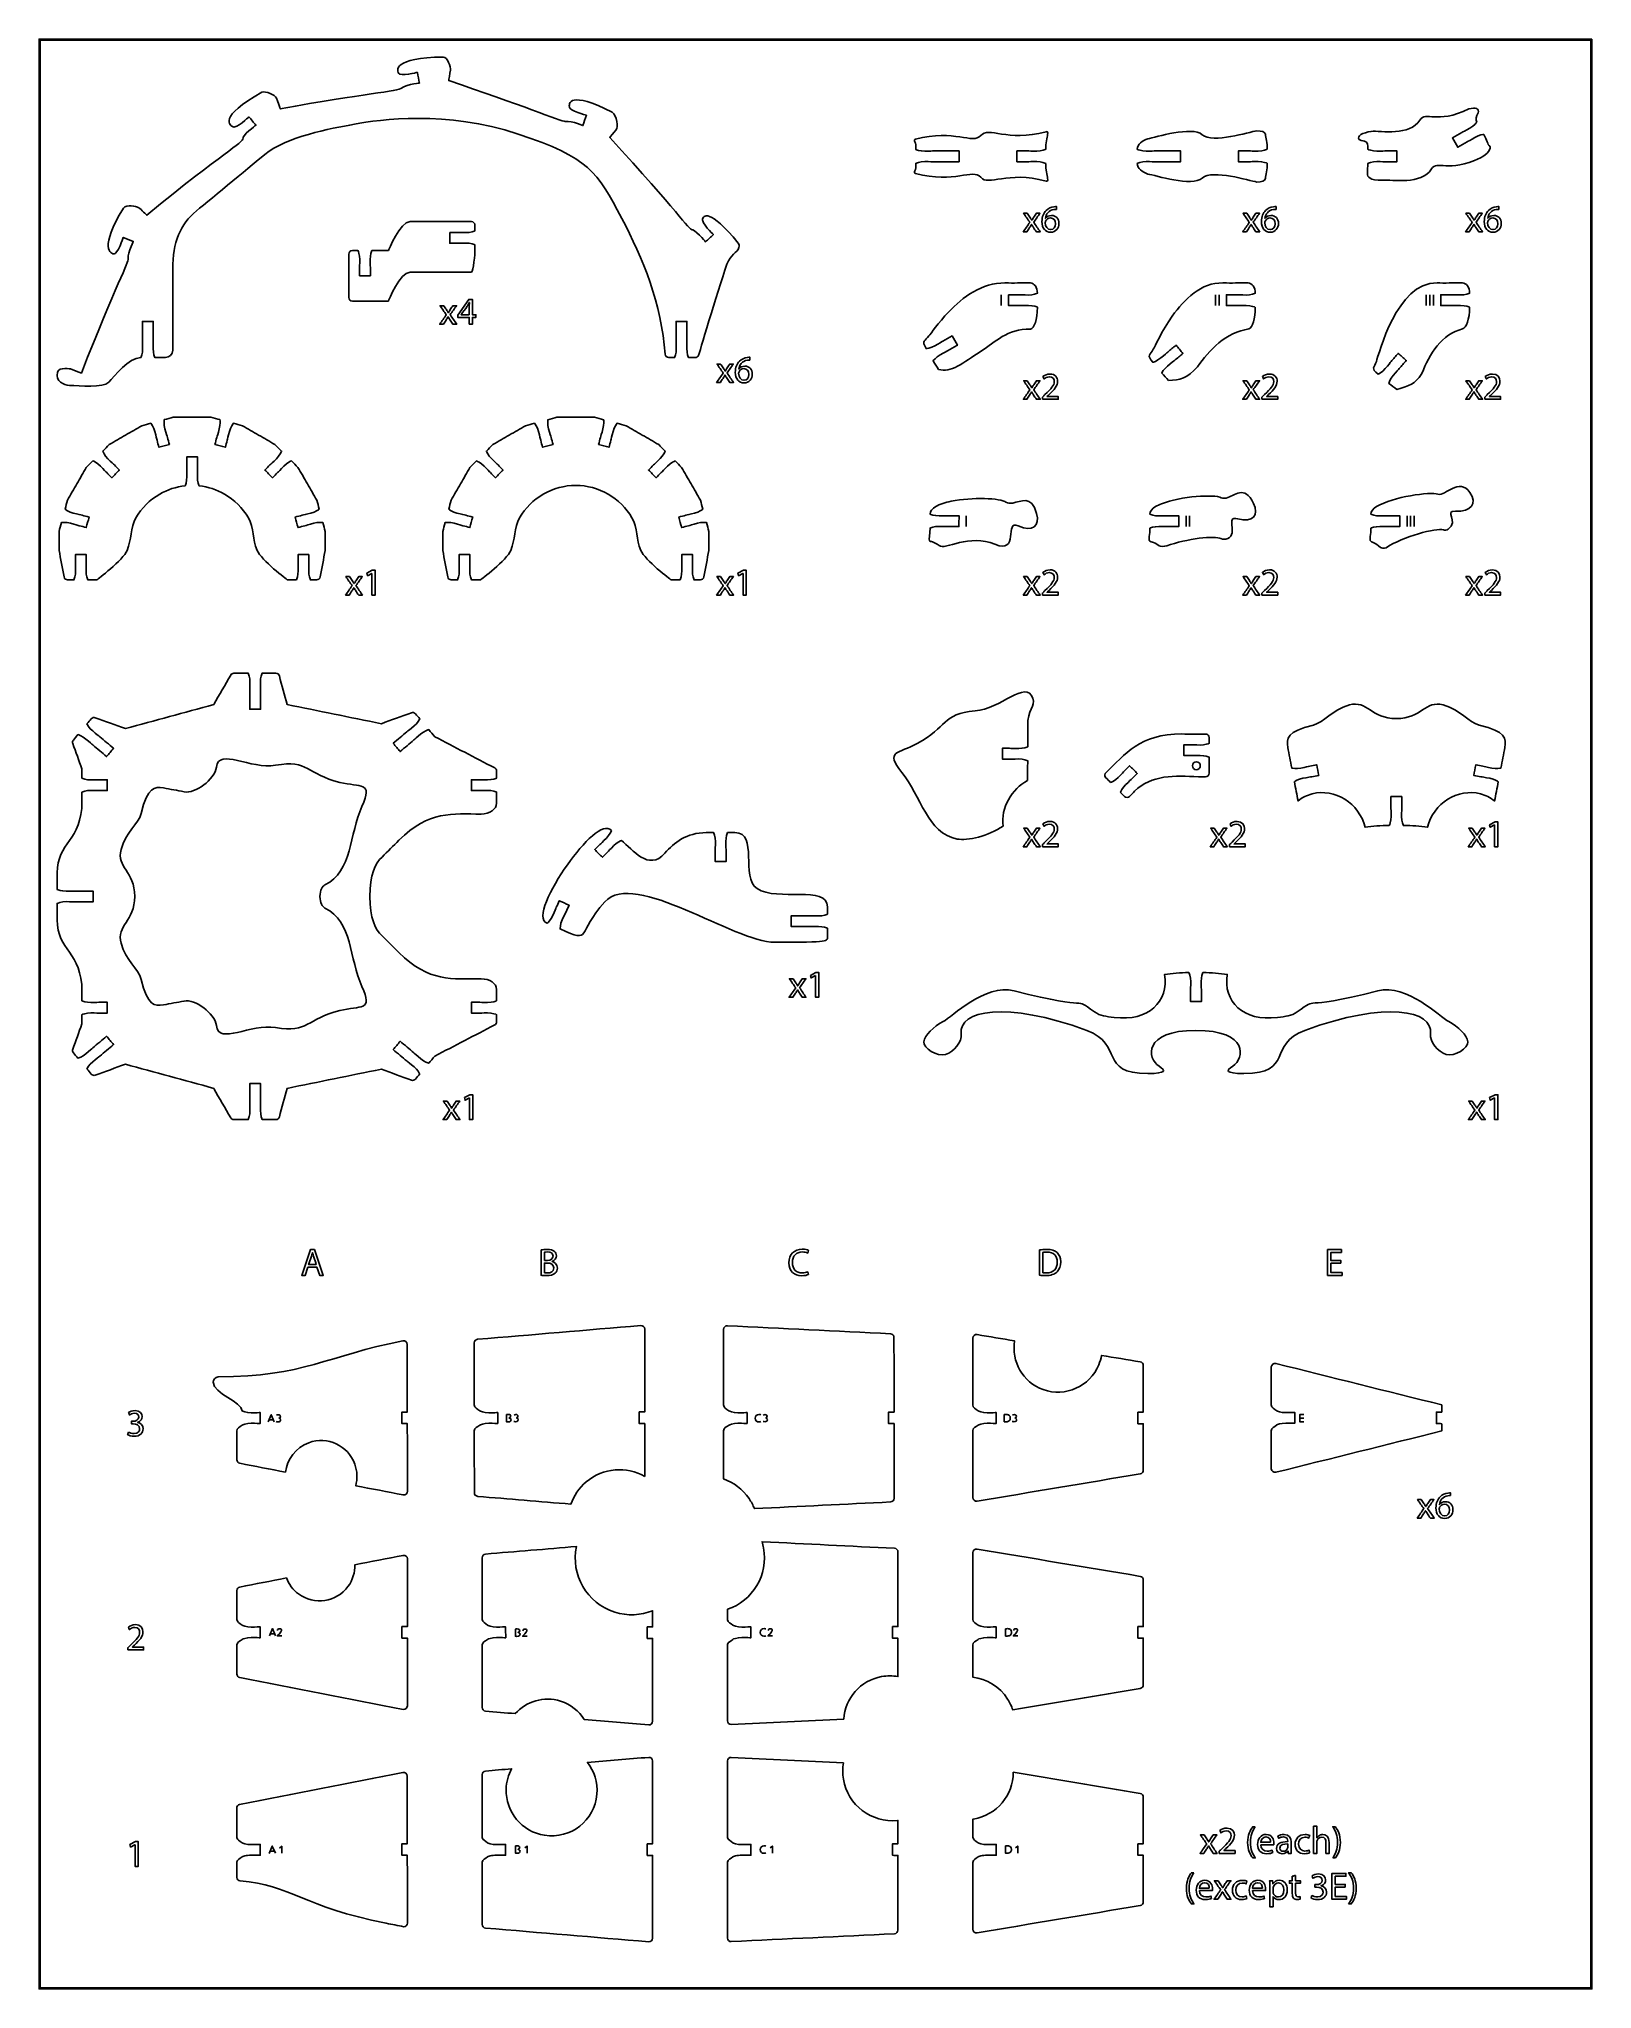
# Model space of a CAD drawing. Extents: x 0 to 430, y 0 to 540.
import ezdxf

# ---------------------------------------------------------------- set-up
doc = ezdxf.new("R2010")
doc.units = 0
doc.header["$MEASUREMENT"] = 0
doc.layers.add('DEFAULT', color=18, linetype='CONTINUOUS')

msp = doc.modelspace()

# ---------------------------------------------------------------- linework, layer by layer
at = {"layer": 'DEFAULT', "color": 177}
for points in [[(430, 540), (0, 540), (0, 0), (430, 0)], [(429.65, 0.35), (0.35, 0.35), (0.35, 539.65), (429.65, 539.65)], [(119.13, 461.03), (119.13, 462.9), (115.94, 462.9), (115.94, 463.51), (119.01, 467.9), (120.01, 467.9), (120.01, 463.63), (120.98, 463.63), (120.98, 462.9), (120.01, 462.9), (120.01, 461.03)], [(92.19, 392.01), (92.17, 392.01), (90.97, 391.37), (90.79, 392.08), (92.29, 392.88), (93.09, 392.88), (93.09, 386), (92.19, 386)], [(194.93, 392.01), (194.91, 392.01), (193.71, 391.37), (193.53, 392.08), (195.04, 392.88), (195.83, 392.88), (195.83, 386), (194.93, 386)], [(403.05, 322.35), (403.03, 322.35), (401.84, 321.7), (401.66, 322.41), (403.16, 323.21), (403.95, 323.21), (403.95, 316.33), (403.05, 316.33)], [(215.01, 280.63), (214.99, 280.63), (213.8, 279.98), (213.62, 280.69), (215.12, 281.5), (215.91, 281.5), (215.91, 274.62), (215.01, 274.62)], [(119.19, 246.77), (119.16, 246.77), (117.97, 246.13), (117.79, 246.84), (119.29, 247.64), (120.09, 247.64), (120.09, 240.76), (119.19, 240.76)], [(403.05, 246.77), (403.03, 246.77), (401.84, 246.13), (401.66, 246.84), (403.16, 247.64), (403.95, 247.64), (403.95, 240.76), (403.05, 240.76)], [(74.44, 199.87), (73.7, 197.62), (72.75, 197.62), (75.17, 204.76), (76.28, 204.76), (78.72, 197.62), (77.73, 197.62), (76.97, 199.87)], [(360.48, 200.97), (357.7, 200.97), (357.7, 198.4), (360.79, 198.4), (360.79, 197.62), (356.78, 197.62), (356.78, 204.76), (360.63, 204.76), (360.63, 203.98), (357.7, 203.98), (357.7, 201.73), (360.48, 201.73)], [(26.59, 39.94), (26.57, 39.94), (25.37, 39.3), (25.19, 40.01), (26.7, 40.81), (27.49, 40.81), (27.49, 33.93), (26.59, 33.93)], [(361.7, 28.21), (358.93, 28.21), (358.93, 25.64), (362.02, 25.64), (362.02, 24.86), (358.01, 24.86), (358.01, 32), (361.86, 32), (361.86, 31.22), (358.93, 31.22), (358.93, 28.97), (361.7, 28.97)]]:
    msp.add_lwpolyline(points, close=True, dxfattribs=at)
at = {"layer": 'DEFAULT', "color": 250}
for points in [[(266.44, 469.16), (266.44, 466.16)], [(325.76, 469.16), (325.76, 466.16)], [(326.76, 469.16), (326.76, 466.16)], [(384.11, 469.16), (384.11, 466.16)], [(385.11, 469.16), (385.11, 466.16)], [(386.11, 469.16), (386.11, 466.16)], [(256.74, 407.98), (256.74, 404.98)], [(317.59, 407.98), (317.59, 404.98)], [(318.59, 407.98), (318.59, 404.98)], [(378.78, 407.98), (378.78, 404.98)], [(379.78, 407.98), (379.78, 404.98)], [(380.78, 407.98), (380.78, 404.98)], [(63.46, 157.02), (64.3, 159.04), (65.15, 157.02)], [(64.89, 157.65), (63.73, 157.65)], [(350.21, 157.07), (349.07, 157.07), (349.07, 159.09), (350.17, 159.09)], [(349.07, 158.08), (350.17, 158.08)], [(63.78, 97.77), (64.61, 99.79), (65.47, 97.77)], [(65.2, 98.4), (64.04, 98.4)], [(63.76, 37.56), (64.6, 39.58), (65.45, 37.57)], [(65.19, 38.2), (64.03, 38.2)], [(66.55, 39.02), (67.2, 39.55), (67.21, 37.6)], [(134.49, 39.07), (135.15, 39.6), (135.15, 37.65)], [(202.43, 39.07), (203.09, 39.6), (203.08, 37.65)], [(270.37, 39.07), (271.02, 39.6), (271.02, 37.65)]]:
    msp.add_lwpolyline(points, dxfattribs=at)
at = {"layer": 'DEFAULT', "color": 240}
for points, knots in [([(61.67, 525.26), (62.72, 525.63), (65.37, 524.53), (65.76, 523.61), (66.06, 522.92), (66.81, 520.66), (66.81, 520.66), (89.92, 524.95), (99.52, 525.44), (100.51, 526.44), (100.51, 526.5), (101.52, 527.14), (102.88, 527.39), (104.24, 527.64), (105.01, 527.74), (105.34, 527.8), (105.16, 528.78), (104.98, 529.77), (104.79, 530.75), (104.46, 530.69), (103.7, 530.49), (102.35, 530.24), (100.99, 529.99), (99.81, 530.23), (99.8, 530.28), (98.74, 531.25), (98.15, 534.83), (111.92, 535), (113.11, 535.02), (114.07, 532.29), (113.9, 531.34), (113.78, 530.6), (113.45, 528.49), (113.45, 528.49), (132.75, 522.03), (144.79, 517.16), (145.72, 517.16), (145.74, 517.22), (146.94, 517.29), (148.25, 516.86), (149.57, 516.43), (150.29, 516.14), (150.62, 516.03), (150.93, 516.98), (151.24, 517.93), (151.55, 518.88), (151.23, 518.99), (150.48, 519.18), (149.16, 519.61), (147.87, 520.04), (146.94, 520.81), (146.94, 520.87), (146.49, 522.23), (146.89, 525.78), (158.69, 519.72), (160.13, 518.76), (160.38, 515.57), (159.76, 514.77), (159.3, 514.18), (158.05, 512.74), (158.05, 512.74), (177, 492.06), (179.89, 487.21), (180.83, 487.19), (180.87, 487.23), (181.95, 486.71), (182.89, 485.69), (183.82, 484.67), (184.31, 484.07), (184.55, 483.81), (185.28, 484.49), (186.01, 485.17), (186.75, 485.85), (186.52, 486.1), (185.96, 486.63), (185.02, 487.65), (184.1, 488.67), (183.67, 489.8), (183.7, 489.84), (183.8, 491.27), (185.54, 493.24), (193.61, 483.49), (193.84, 483.16), (193.93, 482.77), (193.79, 482.29), (193.32, 480.67), (191.44, 480.4), (190.47, 477.63), (187.59, 469.33), (182.65, 452.44), (182.65, 452.44), (182.5, 452.05), (182.13, 451.79), (181.71, 451.79), (181.1, 451.79), (180.49, 451.79), (179.87, 451.79), (179.81, 451.79), (179.37, 452.91), (179.36, 454.29), (179.36, 455.68), (179.41, 456.45), (179.41, 456.8), (179.41, 458.46), (179.41, 460.13), (179.41, 461.79), (178.41, 461.79), (177.41, 461.79), (176.41, 461.79), (176.41, 460.12), (176.41, 458.46), (176.42, 456.79), (176.41, 456.45), (176.46, 455.67), (176.46, 454.29), (176.46, 452.92), (176.02, 451.79), (175.96, 451.79), (175.43, 451.79), (174.89, 451.79), (174.35, 451.79), (173.83, 451.79), (173.39, 452.2), (173.35, 452.72), (172.42, 466.52), (167.18, 479.36), (161.36, 490.31), (154.42, 503.35), (152.44, 507.07), (132.66, 513.69), (112.87, 520.31), (94.23, 517.7), (87.38, 516.43), (80.53, 515.16), (68.48, 512.93), (62.56, 508.04), (59.79, 505.76), (47.98, 496.02), (43.57, 492.39), (39.17, 488.76), (37.01, 483.61), (37.01, 476.35), (37.01, 468.83), (37.01, 461.31), (37.01, 453.79), (37.01, 452.69), (36.11, 451.79), (35.01, 451.79), (34.04, 451.78), (33.07, 451.78), (32.1, 451.77), (32.04, 451.77), (31.6, 452.89), (31.6, 454.27), (31.6, 455.66), (31.65, 456.43), (31.64, 456.77), (31.64, 458.44), (31.64, 460.11), (31.64, 461.77), (30.64, 461.77), (29.64, 461.77), (28.64, 461.77), (28.65, 460.1), (28.65, 458.44), (28.65, 456.77), (28.64, 456.43), (28.7, 455.65), (28.7, 454.27), (28.7, 452.89), (28.25, 451.77), (28.2, 451.77), (24.83, 451.77), (20.87, 446.62), (19.32, 444.95), (17.77, 443.28), (11.21, 443.99), (8.44, 444.06), (6.94, 444.1), (4.45, 445.16), (5.11, 447.75), (5.5, 449.29), (8.94, 448.59), (8.94, 448.59), (9.87, 448.22), (10.8, 447.86), (11.73, 447.49), (21.38, 472), (24.97, 478.46), (24.7, 479.14), (24.64, 479.16), (24.64, 480.36), (25.14, 481.65), (25.65, 482.94), (25.97, 483.64), (26.1, 483.96), (25.17, 484.33), (24.24, 484.69), (23.31, 485.05), (23.18, 484.74), (22.95, 483.99), (22.44, 482.71), (21.93, 481.43), (21.11, 480.54), (21.06, 480.57), (19.68, 480.19), (16.62, 482.23), (23.4, 493.2), (24.31, 494.11), (26.82, 493.87), (27.65, 493.27), (28.26, 492.82), (29.81, 491.2), (29.81, 491.2), (51.26, 508.88), (56.49, 511.09), (56.49, 512.59), (56.45, 512.64), (57.03, 513.69), (58.09, 514.57), (59.16, 515.45), (59.79, 515.91), (60.05, 516.13), (59.42, 516.9), (58.78, 517.67), (58.14, 518.43), (57.88, 518.22), (57.31, 517.69), (56.25, 516.81), (55.18, 515.93), (54.03, 515.56), (54, 515.6), (52.61, 515.95), (49.5, 518.32), (61.67, 525.26)], [1, 1, 1, 1, 2, 2, 2, 3, 3, 3, 4, 4, 4, 5, 5, 5, 6, 6, 6, 14.496317, 14.496317, 14.496317, 15.496317, 15.496317, 15.496317, 16.496317, 16.496317, 16.496317, 17.496317, 17.496317, 17.496317, 18.496317, 18.496317, 18.496317, 19.496317, 19.496317, 19.496317, 20.496317, 20.496317, 20.496317, 21.496317, 21.496317, 21.496317, 22.496317, 22.496317, 22.496317, 30.987165, 30.987165, 30.987165, 31.987165, 31.987165, 31.987165, 32.987165, 32.987165, 32.987165, 33.987165, 33.987165, 33.987165, 34.987165, 34.987165, 34.987165, 35.987165, 35.987165, 35.987165, 36.987165, 36.987165, 36.987165, 37.987165, 37.987165, 37.987165, 38.987165, 38.987165, 38.987165, 47.479232, 47.479232, 47.479232, 48.479232, 48.479232, 48.479232, 49.479232, 49.479232, 49.479232, 50.479232, 50.479232, 50.479232, 51.479232, 51.479232, 51.479232, 52.479232, 52.479232, 52.479232, 53.479232, 53.479232, 53.479232, 54.479232, 54.479232, 54.479232, 59.688241, 59.688241, 59.688241, 60.688241, 60.688241, 60.688241, 61.688241, 61.688241, 61.688241, 75.848241, 75.848241, 75.848241, 84.348241, 84.348241, 84.348241, 98.528245, 98.528245, 98.528245, 99.528245, 99.528245, 99.528245, 100.528245, 100.528245, 100.528245, 105.098245, 105.098245, 105.098245, 106.098245, 106.098245, 106.098245, 107.098245, 107.098245, 107.098245, 108.098245, 108.098245, 108.098245, 109.098245, 109.098245, 109.098245, 110.098245, 110.098245, 110.098245, 111.098245, 111.098245, 111.098245, 112.098245, 112.098245, 112.098245, 176.058245, 176.058245, 176.058245, 177.058245, 177.058245, 177.058245, 185.289397, 185.289397, 185.289397, 186.289397, 186.289397, 186.289397, 187.289397, 187.289397, 187.289397, 201.459397, 201.459397, 201.459397, 209.959397, 209.959397, 209.959397, 224.149401, 224.149401, 224.149401, 225.149401, 225.149401, 225.149401, 226.149401, 226.149401, 226.149401, 227.149401, 227.149401, 227.149401, 228.149401, 228.149401, 228.149401, 229.149401, 229.149401, 229.149401, 230.149401, 230.149401, 230.149401, 238.647894, 238.647894, 238.647894, 239.647894, 239.647894, 239.647894, 240.647894, 240.647894, 240.647894, 241.647894, 241.647894, 241.647894, 250.136386, 250.136386, 250.136386, 251.136386, 251.136386, 251.136386, 252.136386, 252.136386, 252.136386, 253.136386, 253.136386, 253.136386, 254.136386, 254.136386, 254.136386, 255.136386, 255.136386, 255.136386, 256.136386, 256.136386, 256.136386, 257.136386, 257.136386, 257.136386, 258.136386, 258.136386, 258.136386, 266.616304, 266.616304, 266.616304, 267.616304, 267.616304, 267.616304, 268.616304, 268.616304, 268.616304, 269.616304, 269.616304, 269.616304, 269.616304]), ([(395.92, 520.66), (397.81, 521.06), (398.84, 520.77), (398.45, 519.54), (397.88, 518.53), (397.71, 517.65), (398.1, 516.96), (398.11, 516.89), (397.36, 515.97), (396.17, 515.29), (394.96, 514.61), (394.27, 514.27), (393.97, 514.1), (393.1, 513.61), (392.23, 513.12), (391.35, 512.63), (391.85, 511.76), (392.34, 510.89), (392.83, 510.02), (393.7, 510.51), (394.57, 511), (395.44, 511.5), (395.74, 511.66), (396.39, 512.08), (397.6, 512.76), (398.75, 513.42), (399.92, 513.59), (400.01, 513.56), (400.86, 512.06), (401.22, 510.64), (401.55, 510.48), (402.39, 509.8), (401, 507.9), (399.1, 507.12), (390.04, 502.68), (387.21, 506.66), (385.55, 504.01), (382.73, 499.51), (374.75, 501.1), (372, 500.9), (368.39, 500.8), (367.78, 501.76), (367.8, 502.76), (367.86, 503.69), (367.91, 504.62), (367.97, 505.55), (367.96, 505.61), (369.08, 506.05), (370.46, 506.05), (371.85, 506.05), (372.63, 506), (372.97, 506.01), (373.97, 506), (374.97, 506), (375.97, 506), (375.97, 507), (375.97, 508), (375.97, 509), (374.97, 509), (373.96, 509), (372.96, 509), (372.62, 509.01), (371.85, 508.95), (370.46, 508.95), (369.13, 508.95), (368.04, 509.37), (367.96, 509.45), (368.02, 512.15), (367.17, 511.43), (365.56, 512.13), (364.7, 513.14), (366.61, 514.07), (368.81, 514.43), (371.56, 514.64), (379.54, 513.04), (382.36, 517.54), (384.03, 520.2), (386.85, 516.22), (395.92, 520.66)], [1, 1, 1, 1, 2, 2, 2, 3, 3, 3, 4, 4, 4, 5, 5, 5, 13.506311, 13.506311, 13.506311, 22.0038, 22.0038, 22.0038, 30.523469, 30.523469, 30.523469, 31.523469, 31.523469, 31.523469, 32.523469, 32.523469, 32.523469, 33.523469, 33.523469, 33.523469, 34.523469, 34.523469, 34.523469, 35.523469, 35.523469, 35.523469, 36.523469, 36.523469, 36.523469, 37.523469, 37.523469, 37.523469, 45.423108, 45.423108, 45.423108, 46.423108, 46.423108, 46.423108, 47.423108, 47.423108, 47.423108, 55.932113, 55.932113, 55.932113, 64.439113, 64.439113, 64.439113, 72.953122, 72.953122, 72.953122, 73.953122, 73.953122, 73.953122, 74.953122, 74.953122, 74.953122, 75.953122, 75.953122, 75.953122, 76.953122, 76.953122, 76.953122, 77.953122, 77.953122, 77.953122, 78.953122, 78.953122, 78.953122, 78.953122]), ([(278.85, 514.33), (267.86, 511.4), (263.05, 515.86), (260.75, 513.28), (258.46, 510.7), (253.65, 515.16), (242.66, 512.23), (241.93, 512.02), (243.06, 511.41), (242.75, 509.44), (242.82, 509.37), (243.92, 508.95), (245.25, 508.95), (246.63, 508.95), (247.41, 509), (247.75, 509), (250.08, 509), (252.42, 509), (254.75, 509), (254.75, 508), (254.75, 507), (254.75, 506), (252.42, 506), (250.09, 506), (247.76, 506), (247.41, 506), (246.64, 506.05), (245.25, 506.05), (243.87, 506.05), (242.75, 505.6), (242.75, 505.54), (243.06, 503.58), (241.93, 502.97), (242.66, 502.75), (253.65, 499.82), (258.46, 504.28), (260.75, 501.7), (263.05, 499.13), (267.86, 503.59), (278.85, 500.66), (279.33, 500.5), (279.38, 500.8), (279.28, 501.39), (279.14, 502.29), (278.64, 503.86), (278.75, 505.52), (278.68, 505.6), (277.59, 506.06), (276.26, 506.06), (274.87, 506.06), (274.1, 506), (273.76, 506.01), (272.76, 506.01), (271.75, 506.01), (270.75, 506), (270.75, 507), (270.75, 508), (270.75, 509), (271.75, 509), (272.75, 509), (273.75, 509), (274.09, 509.01), (274.87, 508.96), (276.26, 508.96), (277.64, 508.96), (278.75, 509.41), (278.75, 509.47), (278.64, 511.13), (279.14, 512.69), (279.28, 513.59), (279.38, 514.19), (279.33, 514.49), (278.85, 514.33)], [1, 1, 1, 1, 2, 2, 2, 3, 3, 3, 4, 4, 4, 5, 5, 5, 6, 6, 6, 25.860003, 25.860003, 25.860003, 34.360003, 34.360003, 34.360003, 54.200003, 54.200003, 54.200003, 55.200003, 55.200003, 55.200003, 56.200003, 56.200003, 56.200003, 57.200003, 57.200003, 57.200003, 58.200003, 58.200003, 58.200003, 59.200003, 59.200003, 59.200003, 60.200003, 60.200003, 60.200003, 61.200003, 61.200003, 61.200003, 62.200003, 62.200003, 62.200003, 63.200003, 63.200003, 63.200003, 71.720008, 71.720008, 71.720008, 80.220008, 80.220008, 80.220008, 88.720008, 88.720008, 88.720008, 89.720008, 89.720008, 89.720008, 90.720008, 90.720008, 90.720008, 91.720008, 91.720008, 91.720008, 92.720008, 92.720008, 92.720008, 92.720008]), ([(304.09, 505.54), (304.09, 504.1), (305.5, 503.15), (307, 502.6), (309.11, 502.25), (319.21, 499.01), (322.1, 501.5), (324.98, 503.99), (335.09, 500.75), (337.2, 500.4), (338.51, 500.44), (339.44, 500.71), (339.56, 501.36), (339.7, 502.26), (340.2, 503.9), (340.09, 505.56), (340.02, 505.64), (338.92, 506.06), (337.59, 506.06), (336.21, 506.06), (335.43, 506), (335.09, 506.01), (334.09, 506.01), (333.09, 506.01), (332.09, 506), (332.09, 507), (332.09, 508), (332.09, 509), (333.09, 509), (334.09, 509), (335.09, 509), (335.43, 509.01), (336.21, 508.96), (337.59, 508.96), (338.97, 508.96), (340.09, 509.44), (340.09, 509.5), (340.2, 511.16), (339.7, 512.73), (339.56, 513.63), (339.44, 514.28), (338.51, 514.55), (337.2, 514.59), (335.09, 514.24), (324.98, 511), (322.1, 513.49), (319.21, 515.98), (309.11, 512.74), (307, 512.39), (305.5, 511.84), (304.09, 510.89), (304.09, 509.45), (304.16, 509.37), (305.26, 508.95), (306.59, 508.95), (307.97, 508.95), (308.75, 509), (309.08, 509), (311.42, 509), (313.75, 509), (316.09, 509), (316.09, 508), (316.09, 507), (316.09, 506), (313.75, 506), (311.42, 506), (309.09, 506), (308.75, 506), (307.97, 506.05), (306.59, 506.05), (305.2, 506.05), (304.09, 505.6), (304.09, 505.54)], [1, 1, 1, 1, 2, 2, 2, 3, 3, 3, 4, 4, 4, 5, 5, 5, 6, 6, 6, 7, 7, 7, 8, 8, 8, 16.520006, 16.520006, 16.520006, 25.020006, 25.020006, 25.020006, 33.520006, 33.520006, 33.520006, 34.520006, 34.520006, 34.520006, 35.520006, 35.520006, 35.520006, 36.520006, 36.520006, 36.520006, 37.520006, 37.520006, 37.520006, 38.520006, 38.520006, 38.520006, 39.520006, 39.520006, 39.520006, 40.520006, 40.520006, 40.520006, 41.520006, 41.520006, 41.520006, 42.520006, 42.520006, 42.520006, 62.370008, 62.370008, 62.370008, 70.870008, 70.870008, 70.870008, 90.700008, 90.700008, 90.700008, 91.700008, 91.700008, 91.700008, 92.700008, 92.700008, 92.700008, 92.700008]), ([(113.72, 486.43), (113.72, 485.43), (113.72, 484.43), (113.72, 483.43), (114.39, 483.43), (115.06, 483.43), (115.73, 483.43), (116.07, 483.43), (116.84, 483.48), (118.23, 483.48), (119.52, 483.48), (120.59, 483.09), (120.71, 482.99), (120.71, 482.48), (120.71, 481.96), (120.71, 481.44), (120.71, 480.89), (120.27, 475.45), (119.71, 475.45), (114.08, 475.45), (108.44, 475.45), (102.8, 475.45), (99.86, 475.45), (96.75, 467.43), (96.75, 467.43), (93.42, 467.43), (90.09, 467.43), (86.77, 467.43), (86.22, 467.43), (85.77, 467.87), (85.77, 468.43), (85.77, 472.42), (85.77, 476.41), (85.77, 480.41), (85.77, 480.96), (86.22, 481.4), (86.77, 481.4), (87.28, 481.4), (87.8, 481.4), (88.32, 481.4), (88.41, 481.28), (88.8, 480.22), (88.81, 478.92), (88.81, 477.53), (88.76, 476.76), (88.76, 476.42), (88.76, 475.75), (88.76, 475.08), (88.76, 474.42), (89.76, 474.42), (90.76, 474.42), (91.76, 474.42), (91.76, 475.09), (91.76, 475.75), (91.76, 476.42), (91.76, 476.76), (91.71, 477.54), (91.71, 478.92), (91.71, 480.2), (92.09, 481.26), (92.19, 481.4), (93.71, 481.4), (95.23, 481.4), (96.75, 481.4), (96.75, 481.4), (99.86, 489.43), (102.8, 489.43), (108.44, 489.43), (114.08, 489.43), (119.71, 489.43), (120.27, 489.43), (120.71, 488.98), (120.71, 488.42), (120.71, 487.91), (120.71, 487.39), (120.71, 486.88), (120.6, 486.78), (119.53, 486.38), (118.23, 486.38), (116.84, 486.38), (116.06, 486.43), (115.72, 486.43), (115.06, 486.43), (114.39, 486.43), (113.72, 486.43)], [5.66, 5.66, 5.66, 5.66, 14.16, 14.16, 14.16, 19.840009, 19.840009, 19.840009, 20.840009, 20.840009, 20.840009, 21.840009, 21.840009, 21.840009, 26.250009, 26.250009, 26.250009, 27.250009, 27.250009, 27.250009, 75.180009, 75.180009, 75.180009, 76.180009, 76.180009, 76.180009, 104.490009, 104.490009, 104.490009, 105.490009, 105.490009, 105.490009, 139.450009, 139.450009, 139.450009, 140.450009, 140.450009, 140.450009, 144.850009, 144.850009, 144.850009, 145.850009, 145.850009, 145.850009, 146.850009, 146.850009, 146.850009, 152.510009, 152.510009, 152.510009, 161.010009, 161.010009, 161.010009, 166.690018, 166.690018, 166.690018, 167.690018, 167.690018, 167.690018, 168.690018, 168.690018, 168.690018, 181.620018, 181.620018, 181.620018, 182.620018, 182.620018, 182.620018, 230.550018, 230.550018, 230.550018, 231.550018, 231.550018, 231.550018, 235.930018, 235.930018, 235.930018, 236.930018, 236.930018, 236.930018, 237.930018, 237.930018, 237.930018, 243.590018, 243.590018, 243.590018, 243.590018]), ([(251.9, 464.46), (248.92, 461.34), (246.96, 458.37), (246.42, 457.76), (245.36, 456.36), (244.26, 456.57), (245.64, 454.25), (245.67, 454.19), (246.86, 454.35), (248.06, 455.04), (249.27, 455.72), (249.92, 456.15), (250.22, 456.31), (251.09, 456.81), (251.96, 457.3), (252.83, 457.79), (253.32, 456.92), (253.82, 456.05), (254.31, 455.19), (253.44, 454.69), (252.56, 454.2), (251.69, 453.7), (251.4, 453.53), (250.7, 453.2), (249.5, 452.52), (248.34, 451.86), (247.59, 450.95), (247.57, 450.85), (248.07, 450.07), (248.58, 449.29), (249.08, 448.51), (252.42, 447.39), (255.8, 450.29), (260.97, 453.64), (264.68, 456.05), (268.1, 459.7), (274.49, 459.69), (275.57, 459.7), (276.44, 462.38), (276.44, 465.7), (276.44, 465.76), (275.33, 466.2), (273.95, 466.21), (272.56, 466.2), (271.78, 466.15), (271.44, 466.16), (270.44, 466.16), (269.44, 466.16), (268.44, 466.16), (268.44, 467.16), (268.44, 468.16), (268.44, 469.15), (269.44, 469.15), (270.45, 469.15), (271.45, 469.15), (271.79, 469.16), (272.56, 469.1), (273.94, 469.1), (275.28, 469.1), (276.37, 469.52), (276.44, 469.6), (276.44, 471.17), (275.57, 472.45), (274.49, 472.45), (272.06, 472.45), (269.71, 472.4), (267.64, 472.45), (267.63, 472.45), (267.62, 472.45), (267.62, 472.45), (267.56, 472.44), (267.5, 472.44), (267.44, 472.45), (261.15, 472.61), (255.69, 468.42), (251.9, 464.46)], [1, 1, 1, 1, 2, 2, 2, 3, 3, 3, 4, 4, 4, 5, 5, 5, 13.491244, 13.491244, 13.491244, 21.984908, 21.984908, 21.984908, 30.517186, 30.517186, 30.517186, 31.517186, 31.517186, 31.517186, 32.517186, 32.517186, 32.517186, 40.417494, 40.417494, 40.417494, 41.417494, 41.417494, 41.417494, 42.417494, 42.417494, 42.417494, 43.417494, 43.417494, 43.417494, 44.417494, 44.417494, 44.417494, 45.417494, 45.417494, 45.417494, 53.922496, 53.922496, 53.922496, 62.414496, 62.414496, 62.414496, 70.941499, 70.941499, 70.941499, 71.941499, 71.941499, 71.941499, 72.941499, 72.941499, 72.941499, 73.941499, 73.941499, 73.941499, 74.941499, 74.941499, 74.941499, 75.941499, 75.941499, 75.941499, 76.941499, 76.941499, 76.941499, 77.941499, 77.941499, 77.941499, 77.941499]), ([(335, 459.72), (335.99, 460.02), (336.76, 462.58), (336.76, 465.69), (336.76, 465.75), (335.65, 466.2), (334.26, 466.2), (332.88, 466.2), (332.1, 466.15), (331.76, 466.16), (330.76, 466.16), (329.76, 466.16), (328.76, 466.16), (328.76, 467.16), (328.76, 468.16), (328.76, 469.16), (329.76, 469.16), (330.77, 469.15), (331.77, 469.15), (332.11, 469.16), (332.88, 469.1), (334.27, 469.1), (335.6, 469.1), (336.69, 469.52), (336.76, 469.6), (336.77, 471.17), (335.89, 472.45), (334.81, 472.45), (332.42, 472.45), (330.1, 472.4), (328.05, 472.45), (327.95, 472.43), (327.85, 472.43), (327.76, 472.45), (321.85, 472.61), (317.11, 467.95), (313.79, 463.28), (310.81, 459.06), (308.98, 454.82), (308.52, 454.08), (307.72, 452.51), (306.6, 452.53), (308.37, 450.48), (308.4, 450.43), (309.54, 450.8), (310.62, 451.68), (311.69, 452.56), (312.25, 453.09), (312.52, 453.31), (313.29, 453.95), (314.06, 454.58), (314.83, 455.22), (315.47, 454.45), (316.1, 453.68), (316.74, 452.91), (315.97, 452.27), (315.19, 451.63), (314.42, 450.99), (314.16, 450.78), (313.53, 450.32), (312.46, 449.44), (311.44, 448.6), (310.86, 447.57), (310.85, 447.47), (311.48, 446.79), (312.11, 446.11), (312.75, 445.43), (315.86, 445.49), (317.92, 446.02), (320.8, 449.24), (323.89, 453.77), (328.77, 458.84), (335, 459.72)], [1, 1, 1, 1, 2, 2, 2, 3, 3, 3, 4, 4, 4, 12.504004, 12.504004, 12.504004, 21.002004, 21.002004, 21.002004, 29.524027, 29.524027, 29.524027, 30.524027, 30.524027, 30.524027, 31.524027, 31.524027, 31.524027, 32.524027, 32.524027, 32.524027, 33.524027, 33.524027, 33.524027, 34.524027, 34.524027, 34.524027, 35.524027, 35.524027, 35.524027, 36.524027, 36.524027, 36.524027, 37.524027, 37.524027, 37.524027, 38.524027, 38.524027, 38.524027, 39.524027, 39.524027, 39.524027, 48.014534, 48.014534, 48.014534, 56.518147, 56.518147, 56.518147, 65.048248, 65.048248, 65.048248, 66.048248, 66.048248, 66.048248, 67.048248, 67.048248, 67.048248, 74.950589, 74.950589, 74.950589, 75.950589, 75.950589, 75.950589, 76.950589, 76.950589, 76.950589, 76.950589]), ([(370.29, 450.73), (369.77, 449.05), (368.67, 448.87), (370.76, 447.16), (370.81, 447.12), (371.87, 447.68), (372.77, 448.73), (373.67, 449.79), (374.14, 450.41), (374.36, 450.67), (375.01, 451.43), (375.66, 452.19), (376.3, 452.95), (377.06, 452.3), (377.82, 451.66), (378.59, 451.01), (377.93, 450.25), (377.28, 449.48), (376.63, 448.72), (376.42, 448.46), (375.88, 447.9), (374.98, 446.85), (374.12, 445.84), (373.73, 444.73), (373.74, 444.62), (374.48, 444.07), (375.22, 443.51), (375.96, 442.95), (379.55, 444.05), (380.79, 444.24), (382.91, 447.34), (384.95, 452.7), (388.4, 458.38), (394.16, 459.7), (395.17, 460.05), (396.11, 462.38), (396.11, 465.7), (396.11, 465.76), (394.99, 466.21), (393.61, 466.21), (392.22, 466.21), (391.45, 466.16), (391.11, 466.16), (390.11, 466.16), (389.11, 466.16), (388.11, 466.16), (388.11, 467.16), (388.11, 468.16), (388.11, 469.16), (389.11, 469.16), (390.11, 469.16), (391.11, 469.16), (391.45, 469.16), (392.23, 469.11), (393.61, 469.11), (394.94, 469.11), (396.03, 469.53), (396.1, 469.61), (396.11, 471.18), (395.23, 472.46), (394.15, 472.46), (391.64, 472.45), (389.22, 472.4), (387.1, 472.45), (375.87, 472.73), (370.97, 452.44), (370.29, 450.73)], [1, 1, 1, 1, 2, 2, 2, 3, 3, 3, 4, 4, 4, 12.496997, 12.496997, 12.496997, 20.993347, 20.993347, 20.993347, 29.519275, 29.519275, 29.519275, 30.519275, 30.519275, 30.519275, 31.519275, 31.519275, 31.519275, 39.418321, 39.418321, 39.418321, 40.418321, 40.418321, 40.418321, 41.418321, 41.418321, 41.418321, 42.418321, 42.418321, 42.418321, 43.418321, 43.418321, 43.418321, 44.418321, 44.418321, 44.418321, 52.926325, 52.926325, 52.926325, 61.427325, 61.427325, 61.427325, 69.942325, 69.942325, 69.942325, 70.942325, 70.942325, 70.942325, 71.942325, 71.942325, 71.942325, 72.942325, 72.942325, 72.942325, 73.942325, 73.942325, 73.942325, 74.942325, 74.942325, 74.942325, 74.942325]), ([(79.25, 403.62), (79.25, 401.88), (79.25, 400.14), (79.25, 398.4), (78.79, 395.95), (78.33, 393.5), (77.86, 391.05), (77.78, 390.57), (77.36, 390.23), (76.88, 390.23), (76.31, 390.23), (75.73, 390.23), (75.16, 390.23), (75.06, 390.36), (74.67, 391.42), (74.67, 392.72), (74.67, 394.11), (74.72, 394.88), (74.71, 395.22), (74.71, 395.89), (74.71, 396.55), (74.71, 397.22), (73.71, 397.22), (72.72, 397.22), (71.72, 397.22), (71.72, 396.55), (71.72, 395.88), (71.72, 395.21), (71.72, 394.88), (71.77, 394.1), (71.77, 392.72), (71.77, 391.44), (71.38, 390.38), (71.29, 390.23), (70.43, 390.23), (69.58, 390.23), (68.72, 390.23), (68.72, 390.23), (61.51, 395.71), (60.37, 398.4), (59.15, 401.31), (59.54, 404.66), (57.96, 407.39), (56.38, 410.12), (54.12, 412.39), (51.38, 413.96), (49.22, 415.22), (46.82, 416), (44.36, 416.26), (44.29, 416.3), (43.86, 417.4), (43.85, 418.76), (43.85, 420.14), (43.9, 420.92), (43.9, 421.26), (43.9, 422.26), (43.9, 423.26), (43.9, 424.26), (42.9, 424.26), (41.9, 424.26), (40.9, 424.26), (40.9, 423.26), (40.9, 422.26), (40.9, 421.26), (40.9, 420.92), (40.95, 420.14), (40.95, 418.76), (40.95, 417.42), (40.53, 416.33), (40.46, 416.26), (37.98, 416), (35.58, 415.22), (33.41, 413.96), (30.68, 412.39), (28.41, 410.12), (26.84, 407.39), (25.26, 404.66), (25.65, 401.31), (24.43, 398.4), (23.29, 395.71), (16.07, 390.23), (16.07, 390.23), (15.22, 390.23), (14.38, 390.23), (13.53, 390.23), (13.43, 390.36), (13.04, 391.42), (13.03, 392.72), (13.03, 394.11), (13.08, 394.88), (13.08, 395.22), (13.08, 395.89), (13.08, 396.55), (13.08, 397.22), (12.08, 397.22), (11.08, 397.22), (10.08, 397.22), (10.08, 396.55), (10.08, 395.88), (10.09, 395.21), (10.08, 394.88), (10.13, 394.1), (10.13, 392.72), (10.13, 391.44), (9.75, 390.38), (9.65, 390.23), (9.07, 390.23), (8.5, 390.23), (7.92, 390.23), (7.44, 390.23), (7.02, 390.57), (6.93, 391.05), (6.48, 393.5), (6.02, 395.95), (5.56, 398.4), (5.56, 400.14), (5.56, 401.88), (5.56, 403.62), (5.77, 404.44), (5.99, 405.26), (6.21, 406.08), (6.36, 406.14), (7.49, 406.25), (8.74, 405.91), (10.08, 405.56), (10.82, 405.31), (11.15, 405.22), (11.79, 405.05), (12.44, 404.88), (13.08, 404.7), (13.34, 405.67), (13.6, 406.64), (13.85, 407.6), (13.21, 407.77), (12.56, 407.95), (11.92, 408.12), (11.59, 408.21), (10.83, 408.36), (9.49, 408.71), (8.25, 409.05), (7.33, 409.69), (7.22, 409.83), (7.44, 410.65), (7.66, 411.47), (7.88, 412.3), (8.75, 413.81), (9.62, 415.32), (10.49, 416.82), (11.36, 418.33), (12.23, 419.84), (13.1, 421.35), (13.7, 421.95), (14.3, 422.55), (14.9, 423.15), (15.04, 423.13), (16.08, 422.66), (17.01, 421.73), (17.99, 420.75), (18.5, 420.17), (18.75, 419.93), (19.22, 419.46), (19.69, 418.99), (20.16, 418.52), (20.86, 419.23), (21.57, 419.93), (22.28, 420.64), (21.8, 421.11), (21.33, 421.58), (20.86, 422.05), (20.62, 422.3), (20.04, 422.81), (19.06, 423.78), (18.14, 424.71), (17.66, 425.76), (17.65, 425.89), (18.25, 426.5), (18.85, 427.1), (19.45, 427.7), (20.96, 428.57), (22.47, 429.44), (23.97, 430.31), (25.48, 431.18), (26.99, 432.05), (28.5, 432.92), (29.31, 433.14), (30.13, 433.36), (30.95, 433.58), (31.06, 433.51), (31.73, 432.57), (32.08, 431.3), (32.43, 429.97), (32.59, 429.2), (32.68, 428.87), (32.85, 428.23), (33.03, 427.59), (33.2, 426.94), (34.16, 427.2), (35.13, 427.46), (36.09, 427.72), (35.92, 428.36), (35.74, 429.01), (35.57, 429.65), (35.49, 429.98), (35.23, 430.72), (34.87, 432.05), (34.54, 433.3), (34.65, 434.44), (34.7, 434.59), (35.53, 434.81), (36.35, 435.03), (37.18, 435.25), (40.66, 435.25), (44.14, 435.25), (47.62, 435.25), (48.45, 435.03), (49.27, 434.81), (50.1, 434.59), (50.15, 434.44), (50.26, 433.3), (49.92, 432.05), (49.56, 430.72), (49.31, 429.98), (49.23, 429.65), (49.05, 429.01), (48.88, 428.36), (48.7, 427.72), (49.67, 427.46), (50.63, 427.2), (51.6, 426.94), (51.77, 427.59), (51.95, 428.23), (52.12, 428.87), (52.21, 429.2), (52.37, 429.97), (52.72, 431.3), (53.07, 432.57), (53.74, 433.51), (53.85, 433.58), (54.67, 433.36), (55.49, 433.14), (56.3, 432.92), (57.81, 432.05), (59.32, 431.18), (60.82, 430.31), (62.33, 429.44), (63.84, 428.57), (65.34, 427.7), (65.95, 427.1), (66.55, 426.49), (67.15, 425.89), (67.13, 425.73), (66.65, 424.7), (65.74, 423.78), (64.76, 422.81), (64.18, 422.3), (63.94, 422.05), (63.47, 421.58), (62.99, 421.11), (62.52, 420.64), (63.23, 419.93), (63.94, 419.23), (64.64, 418.52), (65.11, 418.99), (65.58, 419.46), (66.05, 419.93), (66.3, 420.17), (66.81, 420.75), (67.79, 421.73), (68.72, 422.66), (69.76, 423.13), (69.9, 423.15), (70.5, 422.55), (71.1, 421.95), (71.7, 421.35), (72.57, 419.84), (73.44, 418.33), (74.31, 416.82), (75.18, 415.32), (76.05, 413.81), (76.92, 412.3), (77.14, 411.48), (77.36, 410.65), (77.58, 409.83), (77.49, 409.71), (76.56, 409.05), (75.31, 408.71), (73.97, 408.36), (73.21, 408.21), (72.88, 408.12), (72.23, 407.95), (71.59, 407.77), (70.94, 407.6), (71.2, 406.64), (71.46, 405.67), (71.72, 404.71), (72.36, 404.88), (73.01, 405.05), (73.65, 405.22), (73.98, 405.31), (74.72, 405.56), (76.06, 405.91), (77.31, 406.24), (78.43, 406.15), (78.58, 406.08), (78.81, 405.26), (79.03, 404.44), (79.25, 403.62)], [7.209438, 7.209438, 7.209438, 7.209438, 22.009438, 22.009438, 22.009438, 43.224737, 43.224737, 43.224737, 44.224737, 44.224737, 44.224737, 49.104737, 49.104737, 49.104737, 50.104737, 50.104737, 50.104737, 51.104737, 51.104737, 51.104737, 56.764737, 56.764737, 56.764737, 65.264737, 65.264737, 65.264737, 70.944746, 70.944746, 70.944746, 71.944746, 71.944746, 71.944746, 72.944746, 72.944746, 72.944746, 80.204746, 80.204746, 80.204746, 81.204746, 81.204746, 81.204746, 82.204746, 82.204746, 82.204746, 83.204746, 83.204746, 83.204746, 84.204746, 84.204746, 84.204746, 85.204746, 85.204746, 85.204746, 86.204746, 86.204746, 86.204746, 94.704746, 94.704746, 94.704746, 103.204746, 103.204746, 103.204746, 111.724752, 111.724752, 111.724752, 112.724752, 112.724752, 112.724752, 113.724752, 113.724752, 113.724752, 114.724752, 114.724752, 114.724752, 115.724752, 115.724752, 115.724752, 116.724752, 116.724752, 116.724752, 117.724752, 117.724752, 117.724752, 124.934752, 124.934752, 124.934752, 125.934752, 125.934752, 125.934752, 126.934752, 126.934752, 126.934752, 132.594752, 132.594752, 132.594752, 141.094752, 141.094752, 141.094752, 146.77476, 146.77476, 146.77476, 147.77476, 147.77476, 147.77476, 148.77476, 148.77476, 148.77476, 153.68476, 153.68476, 153.68476, 154.68476, 154.68476, 154.68476, 175.898214, 175.898214, 175.898214, 190.698214, 190.698214, 190.698214, 197.902462, 197.902462, 197.902462, 198.902462, 198.902462, 198.902462, 199.902462, 199.902462, 199.902462, 205.566542, 205.566542, 205.566542, 214.073275, 214.073275, 214.073275, 219.74443, 219.74443, 219.74443, 220.74443, 220.74443, 220.74443, 221.74443, 221.74443, 221.74443, 228.989904, 228.989904, 228.989904, 243.801012, 243.801012, 243.801012, 258.603458, 258.603458, 258.603458, 265.823021, 265.823021, 265.823021, 266.823021, 266.823021, 266.823021, 267.823021, 267.823021, 267.823021, 273.479875, 273.479875, 273.479875, 281.979299, 281.979299, 281.979299, 287.650313, 287.650313, 287.650313, 288.650313, 288.650313, 288.650313, 289.650313, 289.650313, 289.650313, 296.891086, 296.891086, 296.891086, 311.688536, 311.688536, 311.688536, 326.495983, 326.495983, 326.495983, 333.690571, 333.690571, 333.690571, 334.690571, 334.690571, 334.690571, 335.690571, 335.690571, 335.690571, 341.354651, 341.354651, 341.354651, 349.844645, 349.844645, 349.844645, 355.530637, 355.530637, 355.530637, 356.530637, 356.530637, 356.530637, 357.530637, 357.530637, 357.530637, 364.785773, 364.785773, 364.785773, 394.405773, 394.405773, 394.405773, 401.660909, 401.660909, 401.660909, 402.660909, 402.660909, 402.660909, 403.660909, 403.660909, 403.660909, 409.349512, 409.349512, 409.349512, 417.849164, 417.849164, 417.849164, 423.513244, 423.513244, 423.513244, 424.513244, 424.513244, 424.513244, 425.513244, 425.513244, 425.513244, 432.707833, 432.707833, 432.707833, 447.506623, 447.506623, 447.506623, 462.304072, 462.304072, 462.304072, 469.558988, 469.558988, 469.558988, 470.558988, 470.558988, 470.558988, 471.558988, 471.558988, 471.558988, 477.230002, 477.230002, 477.230002, 485.729425, 485.729425, 485.729425, 491.386279, 491.386279, 491.386279, 492.386279, 492.386279, 492.386279, 493.386279, 493.386279, 493.386279, 500.605843, 500.605843, 500.605843, 515.403292, 515.403292, 515.403292, 530.2144, 530.2144, 530.2144, 537.452804, 537.452804, 537.452804, 538.452804, 538.452804, 538.452804, 539.452804, 539.452804, 539.452804, 545.133623, 545.133623, 545.133623, 553.633276, 553.633276, 553.633276, 559.294768, 559.294768, 559.294768, 560.294768, 560.294768, 560.294768, 561.294768, 561.294768, 561.294768, 568.504207, 568.504207, 568.504207, 568.504207]), ([(185.48, 403.62), (185.48, 401.88), (185.48, 400.14), (185.48, 398.4), (185.02, 395.95), (184.56, 393.5), (184.1, 391.04), (184.01, 390.57), (183.6, 390.23), (183.11, 390.23), (182.54, 390.23), (181.97, 390.23), (181.39, 390.23), (181.3, 390.35), (180.9, 391.41), (180.9, 392.72), (180.9, 394.1), (180.95, 394.88), (180.95, 395.22), (180.95, 395.89), (180.95, 396.55), (180.95, 397.22), (179.95, 397.22), (178.95, 397.22), (177.95, 397.22), (177.95, 396.55), (177.95, 395.88), (177.95, 395.21), (177.95, 394.88), (178, 394.1), (178, 392.72), (178, 391.43), (177.61, 390.36), (177.51, 390.23), (176.66, 390.23), (175.81, 390.23), (174.95, 390.23), (174.95, 390.23), (167.74, 395.71), (166.6, 398.4), (165.38, 401.31), (165.77, 404.66), (164.19, 407.39), (162.62, 410.12), (160.35, 412.39), (157.61, 413.96), (154.88, 415.54), (151.79, 416.37), (148.63, 416.37), (145.48, 416.37), (142.38, 415.54), (139.64, 413.96), (136.92, 412.39), (134.64, 410.12), (133.06, 407.39), (131.49, 404.66), (131.88, 401.31), (130.66, 398.4), (129.53, 395.71), (122.3, 390.23), (122.3, 390.23), (121.46, 390.23), (120.61, 390.23), (119.76, 390.23), (119.66, 390.35), (119.27, 391.41), (119.26, 392.72), (119.26, 394.1), (119.31, 394.88), (119.31, 395.22), (119.31, 395.89), (119.31, 396.55), (119.31, 397.22), (118.31, 397.22), (117.31, 397.22), (116.31, 397.22), (116.31, 396.55), (116.31, 395.88), (116.31, 395.21), (116.31, 394.88), (116.36, 394.1), (116.36, 392.72), (116.36, 391.43), (115.97, 390.36), (115.88, 390.23), (115.3, 390.23), (114.73, 390.23), (114.15, 390.23), (113.67, 390.23), (113.26, 390.57), (113.17, 391.04), (112.71, 393.5), (112.25, 395.95), (111.79, 398.4), (111.79, 400.14), (111.79, 401.88), (111.79, 403.62), (112.01, 404.44), (112.23, 405.26), (112.44, 406.08), (112.6, 406.14), (113.72, 406.24), (114.97, 405.91), (116.31, 405.55), (117.05, 405.31), (117.38, 405.22), (118.02, 405.05), (118.67, 404.88), (119.31, 404.7), (119.57, 405.67), (119.82, 406.64), (120.08, 407.6), (119.44, 407.77), (118.79, 407.94), (118.15, 408.12), (117.82, 408.21), (117.06, 408.36), (115.72, 408.72), (114.48, 409.05), (113.56, 409.7), (113.45, 409.83), (113.67, 410.65), (113.89, 411.48), (114.11, 412.3), (114.98, 413.81), (115.85, 415.31), (116.72, 416.82), (117.59, 418.33), (118.46, 419.84), (119.33, 421.35), (119.93, 421.94), (120.53, 422.54), (121.13, 423.14), (121.28, 423.13), (122.31, 422.65), (123.24, 421.74), (124.22, 420.76), (124.73, 420.17), (124.97, 419.93), (125.45, 419.46), (125.92, 418.99), (126.39, 418.52), (127.09, 419.23), (127.8, 419.93), (128.51, 420.64), (128.03, 421.11), (127.56, 421.58), (127.09, 422.05), (126.85, 422.3), (126.27, 422.81), (125.29, 423.79), (124.38, 424.69), (123.9, 425.72), (123.87, 425.89), (124.48, 426.49), (125.08, 427.1), (125.68, 427.7), (127.19, 428.57), (128.7, 429.44), (130.21, 430.31), (131.71, 431.18), (133.22, 432.05), (134.73, 432.92), (135.55, 433.14), (136.36, 433.36), (137.18, 433.58), (137.29, 433.51), (137.96, 432.58), (138.31, 431.3), (138.66, 429.96), (138.82, 429.2), (138.91, 428.87), (139.08, 428.23), (139.26, 427.59), (139.43, 426.94), (140.39, 427.2), (141.36, 427.46), (142.32, 427.72), (142.15, 428.36), (141.97, 429.01), (141.8, 429.65), (141.72, 429.98), (141.46, 430.72), (141.1, 432.06), (140.77, 433.29), (140.87, 434.43), (140.93, 434.58), (141.76, 434.81), (142.58, 435.03), (143.41, 435.25), (146.89, 435.25), (150.37, 435.25), (153.85, 435.25), (154.68, 435.03), (155.5, 434.81), (156.33, 434.58), (156.38, 434.44), (156.49, 433.3), (156.15, 432.06), (155.79, 430.72), (155.54, 429.98), (155.46, 429.65), (155.28, 429.01), (155.11, 428.36), (154.94, 427.72), (155.9, 427.46), (156.86, 427.2), (157.83, 426.94), (158, 427.59), (158.17, 428.23), (158.35, 428.87), (158.44, 429.2), (158.59, 429.96), (158.95, 431.3), (159.3, 432.58), (159.97, 433.51), (160.08, 433.58), (160.9, 433.36), (161.72, 433.14), (162.54, 432.92), (164.04, 432.05), (165.55, 431.18), (167.05, 430.31), (168.56, 429.44), (170.07, 428.57), (171.58, 427.7), (172.18, 427.1), (172.78, 426.49), (173.38, 425.89), (173.36, 425.73), (172.88, 424.7), (171.97, 423.79), (170.99, 422.81), (170.41, 422.3), (170.17, 422.05), (169.7, 421.58), (169.22, 421.11), (168.75, 420.64), (169.46, 419.93), (170.16, 419.23), (170.87, 418.52), (171.34, 418.99), (171.81, 419.46), (172.28, 419.93), (172.53, 420.17), (173.04, 420.76), (174.02, 421.74), (174.95, 422.65), (175.98, 423.13), (176.13, 423.14), (176.73, 422.54), (177.33, 421.94), (177.93, 421.35), (178.8, 419.84), (179.67, 418.33), (180.54, 416.82), (181.41, 415.31), (182.28, 413.81), (183.15, 412.3), (183.37, 411.48), (183.59, 410.65), (183.81, 409.83), (183.7, 409.7), (182.77, 409.05), (181.54, 408.72), (180.2, 408.36), (179.44, 408.21), (179.11, 408.12), (178.46, 407.94), (177.82, 407.77), (177.18, 407.6), (177.43, 406.64), (177.69, 405.67), (177.95, 404.7), (178.59, 404.88), (179.23, 405.05), (179.88, 405.22), (180.21, 405.31), (180.95, 405.55), (182.29, 405.91), (183.54, 406.25), (184.66, 406.14), (184.82, 406.08), (185.04, 405.26), (185.26, 404.44), (185.48, 403.62)], [7.219093, 7.219093, 7.219093, 7.219093, 22.019093, 22.019093, 22.019093, 43.234391, 43.234391, 43.234391, 44.234391, 44.234391, 44.234391, 49.104391, 49.104391, 49.104391, 50.104391, 50.104391, 50.104391, 51.104391, 51.104391, 51.104391, 56.764391, 56.764391, 56.764391, 65.264391, 65.264391, 65.264391, 70.9444, 70.9444, 70.9444, 71.9444, 71.9444, 71.9444, 72.9444, 72.9444, 72.9444, 80.2044, 80.2044, 80.2044, 81.2044, 81.2044, 81.2044, 82.2044, 82.2044, 82.2044, 83.2044, 83.2044, 83.2044, 84.2044, 84.2044, 84.2044, 85.2044, 85.2044, 85.2044, 86.2044, 86.2044, 86.2044, 87.2044, 87.2044, 87.2044, 88.2044, 88.2044, 88.2044, 95.4244, 95.4244, 95.4244, 96.4244, 96.4244, 96.4244, 97.4244, 97.4244, 97.4244, 103.0844, 103.0844, 103.0844, 111.5844, 111.5844, 111.5844, 117.264409, 117.264409, 117.264409, 118.264409, 118.264409, 118.264409, 119.264409, 119.264409, 119.264409, 124.154409, 124.154409, 124.154409, 125.154409, 125.154409, 125.154409, 146.367862, 146.367862, 146.367862, 161.167862, 161.167862, 161.167862, 168.381773, 168.381773, 168.381773, 169.381773, 169.381773, 169.381773, 170.381773, 170.381773, 170.381773, 176.045852, 176.045852, 176.045852, 184.542922, 184.542922, 184.542922, 190.214077, 190.214077, 190.214077, 191.214077, 191.214077, 191.214077, 192.214077, 192.214077, 192.214077, 199.462139, 199.462139, 199.462139, 214.264585, 214.264585, 214.264585, 229.067031, 229.067031, 229.067031, 236.27952, 236.27952, 236.27952, 237.27952, 237.27952, 237.27952, 238.27952, 238.27952, 238.27952, 243.936374, 243.936374, 243.936374, 252.435798, 252.435798, 252.435798, 258.11387, 258.11387, 258.11387, 259.11387, 259.11387, 259.11387, 260.11387, 260.11387, 260.11387, 267.368785, 267.368785, 267.368785, 282.171231, 282.171231, 282.171231, 296.973677, 296.973677, 296.973677, 304.158605, 304.158605, 304.158605, 305.158605, 305.158605, 305.158605, 306.158605, 306.158605, 306.158605, 311.822685, 311.822685, 311.822685, 320.322338, 320.322338, 320.322338, 326.00129, 326.00129, 326.00129, 327.00129, 327.00129, 327.00129, 328.01129, 328.01129, 328.01129, 335.27867, 335.27867, 335.27867, 364.87867, 364.87867, 364.87867, 372.146049, 372.146049, 372.146049, 373.146049, 373.146049, 373.146049, 374.146049, 374.146049, 374.146049, 379.822386, 379.822386, 379.822386, 388.31238, 388.31238, 388.31238, 393.97646, 393.97646, 393.97646, 394.97646, 394.97646, 394.97646, 395.97646, 395.97646, 395.97646, 403.183297, 403.183297, 403.183297, 417.977082, 417.977082, 417.977082, 432.779528, 432.779528, 432.779528, 440.020302, 440.020302, 440.020302, 441.020302, 441.020302, 441.020302, 442.020302, 442.020302, 442.020302, 447.698373, 447.698373, 447.698373, 456.197797, 456.197797, 456.197797, 461.854651, 461.854651, 461.854651, 462.854651, 462.854651, 462.854651, 463.854651, 463.854651, 463.854651, 471.06714, 471.06714, 471.06714, 485.874588, 485.874588, 485.874588, 500.677034, 500.677034, 500.677034, 507.922508, 507.922508, 507.922508, 508.922508, 508.922508, 508.922508, 509.922508, 509.922508, 509.922508, 515.593663, 515.593663, 515.593663, 524.090733, 524.090733, 524.090733, 529.754813, 529.754813, 529.754813, 530.754813, 530.754813, 530.754813, 531.754813, 531.754813, 531.754813, 538.973906, 538.973906, 538.973906, 538.973906]), ([(328.71, 412.87), (331, 413.42), (333.78, 416.69), (336.27, 411.39), (337.82, 408.12), (336.16, 406), (331.9, 407.11), (328.31, 408.05), (332.18, 403.12), (329.15, 401.67), (328.47, 401.44), (327.83, 401.34), (327.25, 401.66), (325.7, 402.52), (317.74, 401.65), (312.25, 399.63), (311.49, 399.45), (310.46, 399.41), (310.12, 399.69), (308.47, 400.99), (307.74, 400.62), (307.42, 401.09), (307.21, 401.39), (307.6, 402.8), (307.59, 404.52), (307.59, 404.57), (308.7, 405.02), (310.09, 405.03), (311.47, 405.03), (312.25, 404.97), (312.59, 404.98), (313.59, 404.98), (314.59, 404.98), (315.59, 404.98), (315.59, 405.98), (315.59, 406.98), (315.59, 407.98), (314.59, 407.98), (313.59, 407.98), (312.58, 407.98), (312.24, 407.98), (311.47, 407.92), (310.09, 407.92), (308.76, 407.92), (307.66, 408.34), (307.59, 408.42), (307.58, 409.21), (308.17, 409.9), (309.16, 410.5), (309.64, 410.79), (310.21, 411.06), (310.83, 411.31), (316.11, 413.43), (325.54, 413.92), (327.36, 412.98), (327.79, 412.76), (328.24, 412.76), (328.71, 412.87)], [1, 1, 1, 1, 2, 2, 2, 3, 3, 3, 4, 4, 4, 5, 5, 5, 6, 6, 6, 7, 7, 7, 8, 8, 8, 9, 9, 9, 10, 10, 10, 11, 11, 11, 19.504008, 19.504008, 19.504008, 27.999008, 27.999008, 27.999008, 36.52302, 36.52302, 36.52302, 37.52302, 37.52302, 37.52302, 38.52302, 38.52302, 38.52302, 39.52302, 39.52302, 39.52302, 40.52302, 40.52302, 40.52302, 41.52302, 41.52302, 41.52302, 42.52302, 42.52302, 42.52302, 42.52302]), ([(396.22, 414.41), (398.3, 411.45), (396.57, 408.98), (392.19, 409.26), (388.95, 409.47), (393.25, 406.43), (390.19, 404.22), (389.75, 404.02), (389.3, 403.93), (388.84, 404.06), (386.87, 404.62), (377.73, 402.26), (372.97, 399.13), (372.26, 398.87), (371.82, 398.95), (371.48, 399.21), (369.84, 400.51), (368.93, 400.62), (368.61, 401.08), (368.4, 401.39), (368.79, 402.8), (368.78, 404.51), (368.78, 404.57), (369.9, 405.02), (371.28, 405.02), (372.67, 405.02), (373.44, 404.97), (373.78, 404.98), (374.78, 404.98), (375.78, 404.98), (376.78, 404.98), (376.78, 405.98), (376.78, 406.98), (376.78, 407.98), (375.78, 407.98), (374.78, 407.98), (373.78, 407.97), (373.44, 407.97), (372.66, 407.93), (371.28, 407.92), (369.95, 407.92), (368.85, 408.34), (368.78, 408.42), (368.78, 409.21), (369.36, 409.9), (370.35, 410.5), (374.98, 413.3), (385.14, 414.64), (387.34, 413.96), (389.45, 413.3), (393.14, 418.76), (396.22, 414.41)], [1, 1, 1, 1, 2, 2, 2, 3, 3, 3, 4, 4, 4, 5, 5, 5, 6, 6, 6, 7, 7, 7, 8, 8, 8, 9, 9, 9, 10, 10, 10, 18.50301, 18.50301, 18.50301, 27.00001, 27.00001, 27.00001, 35.522033, 35.522033, 35.522033, 36.522033, 36.522033, 36.522033, 37.522033, 37.522033, 37.522033, 38.522033, 38.522033, 38.522033, 39.522033, 39.522033, 39.522033, 40.522033, 40.522033, 40.522033, 40.522033]), ([(269.6, 411.49), (271.89, 411.93), (274.82, 413.84), (276.22, 408.62), (277.15, 405.13), (275.15, 403.34), (271.16, 405.18), (267.16, 407.03), (271.51, 397.11), (264.67, 400.07), (257.56, 403.14), (250.9, 398.37), (249.23, 399.7), (247.6, 401.01), (246.86, 400.65), (246.54, 401.11), (246.33, 401.42), (246.72, 402.83), (246.72, 404.54), (246.72, 404.6), (247.84, 405.04), (249.22, 405.04), (250.61, 405.04), (251.38, 404.99), (251.73, 404.99), (252.73, 404.99), (253.73, 404.98), (254.73, 404.98), (254.73, 405.98), (254.73, 406.98), (254.74, 407.98), (253.73, 407.98), (252.73, 407.98), (251.73, 407.98), (251.39, 407.99), (250.61, 407.94), (249.23, 407.94), (247.9, 407.95), (246.81, 408.37), (246.73, 408.45), (246.73, 409.24), (247.32, 409.92), (248.31, 410.52), (249.38, 411.16), (250.89, 411.64), (252.59, 412), (258.32, 413.17), (266.32, 412.84), (267.73, 411.77), (268.25, 411.36), (268.9, 411.36), (269.6, 411.49)], [1, 1, 1, 1, 2, 2, 2, 3, 3, 3, 4, 4, 4, 5, 5, 5, 6, 6, 6, 7, 7, 7, 8, 8, 8, 9, 9, 9, 17.500024, 17.500024, 17.500024, 26.000076, 26.000076, 26.000076, 34.520082, 34.520082, 34.520082, 35.520082, 35.520082, 35.520082, 36.520082, 36.520082, 36.520082, 37.520082, 37.520082, 37.520082, 38.520082, 38.520082, 38.520082, 39.520082, 39.520082, 39.520082, 40.520082, 40.520082, 40.520082, 40.520082]), ([(58.36, 359.38), (58.36, 359.72), (58.41, 360.49), (58.41, 361.88), (58.41, 363.16), (58.03, 364.21), (57.92, 364.36), (56.6, 364.36), (55.28, 364.36), (53.95, 364.36), (53.59, 364.36), (53.26, 364.17), (53.08, 363.86), (51.52, 361.15), (49.95, 358.43), (48.38, 355.71), (40.23, 353.48), (32.08, 351.25), (23.92, 349.02), (21.14, 350.04), (18.36, 351.05), (15.58, 352.06), (15.18, 352.2), (14.74, 352.09), (14.47, 351.76), (14.07, 351.29), (13.67, 350.81), (13.27, 350.33), (13.32, 350.16), (13.89, 349.19), (14.86, 348.37), (15.92, 347.48), (16.55, 347.02), (16.8, 346.8), (18.08, 345.73), (19.37, 344.66), (20.65, 343.59), (20, 342.83), (19.36, 342.06), (18.72, 341.29), (17.44, 342.36), (16.17, 343.43), (14.89, 344.5), (14.62, 344.72), (14.06, 345.25), (13, 346.14), (12, 346.98), (10.93, 347.36), (10.77, 347.36), (10.36, 346.86), (9.94, 346.36), (9.52, 345.86), (9.29, 345.59), (9.22, 345.21), (9.34, 344.88), (10.19, 342.54), (11.04, 340.21), (11.89, 337.87), (11.89, 337.02), (11.89, 336.17), (11.89, 335.31), (12.02, 335.22), (13.09, 334.83), (14.38, 334.83), (15.76, 334.83), (16.54, 334.88), (16.87, 334.88), (17.54, 334.88), (18.21, 334.88), (18.88, 334.88), (18.88, 333.88), (18.88, 332.88), (18.88, 331.88), (18.21, 331.88), (17.55, 331.88), (16.88, 331.88), (16.54, 331.88), (15.76, 331.93), (14.38, 331.93), (13.07, 331.92), (12.01, 331.53), (11.89, 331.43), (11.89, 330.58), (11.89, 329.73), (11.89, 328.88), (11.89, 317.92), (5, 317.52), (5, 309.05), (5, 307.53), (5, 306.01), (5, 304.49), (5.15, 304.39), (6.21, 304.01), (7.48, 304.01), (8.87, 304.01), (9.64, 304.06), (9.98, 304.06), (11.65, 304.06), (13.32, 304.06), (14.98, 304.06), (14.98, 303.06), (14.98, 302.06), (14.98, 301.06), (13.32, 301.06), (11.65, 301.06), (9.99, 301.06), (9.65, 301.06), (8.87, 301.11), (7.48, 301.11), (6.19, 301.1), (5.13, 300.71), (5, 300.62), (5, 299.1), (5, 297.59), (5, 296.07), (5, 287.6), (11.89, 287.2), (11.89, 276.24), (11.89, 275.38), (11.89, 274.53), (11.89, 273.68), (12.02, 273.59), (13.09, 273.19), (14.38, 273.19), (15.76, 273.19), (16.54, 273.24), (16.87, 273.24), (17.54, 273.24), (18.21, 273.24), (18.88, 273.24), (18.88, 272.25), (18.88, 271.25), (18.88, 270.25), (18.21, 270.25), (17.55, 270.25), (16.88, 270.25), (16.54, 270.24), (15.76, 270.29), (14.38, 270.29), (13.06, 270.29), (11.99, 269.89), (11.89, 269.79), (11.89, 268.95), (11.89, 268.1), (11.89, 267.25), (11.04, 264.92), (10.19, 262.58), (9.34, 260.25), (9.22, 259.91), (9.29, 259.54), (9.52, 259.26), (9.94, 258.76), (10.36, 258.26), (10.78, 257.75), (10.94, 257.76), (12.01, 258.15), (13, 258.97), (14.06, 259.86), (14.62, 260.4), (14.88, 260.62), (16.16, 261.69), (17.44, 262.76), (18.72, 263.83), (19.36, 263.06), (20, 262.3), (20.65, 261.53), (19.37, 260.46), (18.09, 259.39), (16.81, 258.32), (16.55, 258.1), (15.93, 257.64), (14.86, 256.75), (13.88, 255.92), (13.32, 254.96), (13.27, 254.78), (13.67, 254.31), (14.07, 253.83), (14.47, 253.36), (14.74, 253.04), (15.18, 252.92), (15.58, 253.06), (18.36, 254.07), (21.14, 255.08), (23.92, 256.1), (32.08, 253.87), (40.23, 251.64), (48.38, 249.41), (49.95, 246.69), (51.52, 243.98), (53.08, 241.26), (53.26, 240.95), (53.59, 240.76), (53.95, 240.76), (55.28, 240.76), (56.61, 240.76), (57.93, 240.76), (58.03, 240.91), (58.42, 241.97), (58.42, 243.24), (58.42, 244.63), (58.36, 245.4), (58.37, 245.74), (58.37, 247.41), (58.37, 249.08), (58.36, 250.74), (59.36, 250.74), (60.36, 250.74), (61.36, 250.74), (61.36, 249.08), (61.36, 247.41), (61.36, 245.75), (61.37, 245.41), (61.32, 244.63), (61.32, 243.24), (61.32, 241.95), (61.71, 240.89), (61.81, 240.76), (63.07, 240.76), (64.33, 240.76), (65.59, 240.76), (66.04, 240.76), (66.44, 241.06), (66.55, 241.5), (67.26, 244.14), (67.96, 246.77), (68.67, 249.41), (77.38, 251.18), (86.08, 252.95), (94.79, 254.72), (97.57, 253.7), (100.35, 252.69), (103.13, 251.68), (103.52, 251.53), (103.97, 251.65), (104.24, 251.98), (104.64, 252.45), (105.03, 252.92), (105.43, 253.4), (105.39, 253.55), (104.83, 254.54), (103.84, 255.37), (102.79, 256.26), (102.16, 256.72), (101.9, 256.94), (100.62, 258.01), (99.34, 259.08), (98.07, 260.15), (98.71, 260.92), (99.35, 261.68), (100, 262.45), (101.27, 261.38), (102.55, 260.31), (103.82, 259.24), (104.08, 259.02), (104.65, 258.48), (105.71, 257.59), (106.7, 256.76), (107.76, 256.37), (107.93, 256.37), (108.47, 257.02), (109.02, 257.67), (109.57, 258.33), (115.1, 261.21), (120.63, 264.09), (126.17, 266.97), (126.5, 267.15), (126.71, 267.49), (126.71, 267.86), (126.71, 268.51), (126.71, 269.16), (126.71, 269.81), (126.58, 269.9), (125.51, 270.3), (124.22, 270.3), (122.84, 270.3), (122.06, 270.25), (121.72, 270.25), (121.06, 270.25), (120.39, 270.25), (119.72, 270.25), (119.72, 271.25), (119.72, 272.25), (119.72, 273.24), (120.39, 273.24), (121.05, 273.24), (121.72, 273.24), (122.06, 273.25), (122.83, 273.2), (124.22, 273.2), (125.54, 273.2), (126.61, 273.6), (126.71, 273.7), (126.71, 274.73), (126.71, 275.76), (126.71, 276.8), (126.71, 278.42), (124.79, 279.74), (122.42, 279.74), (114.6, 279.8), (107.92, 278.7), (99.64, 287.01), (98.1, 288.56), (96.55, 290.11), (95.01, 291.65), (93.03, 293.36), (91.62, 296.53), (91.62, 302.56), (91.62, 308.59), (93.03, 311.77), (95.01, 313.47), (96.55, 315.02), (98.1, 316.57), (99.64, 318.11), (107.92, 326.43), (114.6, 325.33), (122.42, 325.38), (124.79, 325.38), (126.71, 326.72), (126.71, 328.35), (126.71, 329.38), (126.71, 330.41), (126.71, 331.45), (126.58, 331.54), (125.51, 331.93), (124.22, 331.93), (122.84, 331.93), (122.06, 331.88), (121.72, 331.88), (121.06, 331.88), (120.39, 331.88), (119.72, 331.88), (119.72, 332.88), (119.72, 333.88), (119.72, 334.88), (120.39, 334.88), (121.05, 334.88), (121.72, 334.88), (122.06, 334.88), (122.83, 334.83), (124.22, 334.83), (125.53, 334.84), (126.59, 335.23), (126.71, 335.33), (126.71, 335.97), (126.71, 336.62), (126.71, 337.26), (126.71, 337.64), (126.5, 337.98), (126.17, 338.15), (120.63, 341.03), (115.1, 343.91), (109.57, 346.8), (109.02, 347.45), (108.47, 348.11), (107.92, 348.77), (107.74, 348.74), (106.68, 348.35), (105.7, 347.54), (104.65, 346.65), (104.08, 346.11), (103.82, 345.89), (102.55, 344.82), (101.27, 343.75), (100, 342.67), (99.35, 343.44), (98.71, 344.2), (98.07, 344.97), (99.34, 346.04), (100.62, 347.11), (101.89, 348.18), (102.15, 348.4), (102.78, 348.87), (103.84, 349.76), (104.82, 350.59), (105.38, 351.56), (105.43, 351.73), (105.03, 352.2), (104.64, 352.67), (104.24, 353.15), (103.97, 353.47), (103.52, 353.59), (103.13, 353.44), (100.35, 352.43), (97.57, 351.42), (94.79, 350.4), (86.08, 352.17), (77.38, 353.94), (68.67, 355.71), (67.96, 358.35), (67.26, 360.98), (66.55, 363.62), (66.44, 364.06), (66.04, 364.36), (65.59, 364.36), (64.32, 364.36), (63.06, 364.36), (61.79, 364.36), (61.69, 364.2), (61.31, 363.15), (61.31, 361.88), (61.31, 360.5), (61.36, 359.72), (61.36, 359.38), (61.36, 357.71), (61.36, 356.05), (61.36, 354.38), (60.36, 354.38), (59.36, 354.38), (58.36, 354.38), (58.36, 356.04), (58.36, 357.71), (58.36, 359.38)], [14.17, 14.17, 14.17, 14.17, 15.17, 15.17, 15.17, 16.17, 16.17, 16.17, 27.43, 27.43, 27.43, 28.43, 28.43, 28.43, 55.100187, 55.100187, 55.100187, 126.975987, 126.975987, 126.975987, 152.15049, 152.15049, 152.15049, 153.15049, 153.15049, 153.15049, 158.452536, 158.452536, 158.452536, 159.452536, 159.452536, 159.452536, 160.452536, 160.452536, 160.452536, 174.644157, 174.644157, 174.644157, 183.148391, 183.148391, 183.148391, 197.317005, 197.317005, 197.317005, 198.317005, 198.317005, 198.317005, 199.317005, 199.317005, 199.317005, 204.867446, 204.867446, 204.867446, 205.867446, 205.867446, 205.867446, 226.999128, 226.999128, 226.999128, 234.249128, 234.249128, 234.249128, 235.249128, 235.249128, 235.249128, 236.249128, 236.249128, 236.249128, 241.929137, 241.929137, 241.929137, 250.429137, 250.429137, 250.429137, 256.089137, 256.089137, 256.089137, 257.089137, 257.089137, 257.089137, 258.089137, 258.089137, 258.089137, 265.309137, 265.309137, 265.309137, 266.309137, 266.309137, 266.309137, 279.239137, 279.239137, 279.239137, 280.239137, 280.239137, 280.239137, 281.239137, 281.239137, 281.239137, 295.419141, 295.419141, 295.419141, 303.919141, 303.919141, 303.919141, 318.079141, 318.079141, 318.079141, 319.079141, 319.079141, 319.079141, 320.079141, 320.079141, 320.079141, 332.969141, 332.969141, 332.969141, 333.969141, 333.969141, 333.969141, 341.219141, 341.219141, 341.219141, 342.219141, 342.219141, 342.219141, 343.219141, 343.219141, 343.219141, 348.899149, 348.899149, 348.899149, 357.399149, 357.399149, 357.399149, 363.059149, 363.059149, 363.059149, 364.059149, 364.059149, 364.059149, 365.059149, 365.059149, 365.059149, 372.269149, 372.269149, 372.269149, 393.391434, 393.391434, 393.391434, 394.391434, 394.391434, 394.391434, 399.985377, 399.985377, 399.985377, 400.985377, 400.985377, 400.985377, 401.985377, 401.985377, 401.985377, 416.168078, 416.168078, 416.168078, 424.664648, 424.664648, 424.664648, 438.833261, 438.833261, 438.833261, 439.833261, 439.833261, 439.833261, 440.833261, 440.833261, 440.833261, 446.10713, 446.10713, 446.10713, 447.10713, 447.10713, 447.10713, 472.281633, 472.281633, 472.281633, 544.157433, 544.157433, 544.157433, 570.818959, 570.818959, 570.818959, 571.818959, 571.818959, 571.818959, 583.108959, 583.108959, 583.108959, 584.108959, 584.108959, 584.108959, 585.108959, 585.108959, 585.108959, 599.288963, 599.288963, 599.288963, 607.788963, 607.788963, 607.788963, 621.948963, 621.948963, 621.948963, 622.948963, 622.948963, 622.948963, 623.948963, 623.948963, 623.948963, 634.658963, 634.658963, 634.658963, 635.658963, 635.658963, 635.658963, 658.858275, 658.858275, 658.858275, 734.412389, 734.412389, 734.412389, 759.571516, 759.571516, 759.571516, 760.571516, 760.571516, 760.571516, 765.831298, 765.831298, 765.831298, 766.831298, 766.831298, 766.831298, 767.831298, 767.831298, 767.831298, 782.013999, 782.013999, 782.013999, 790.516998, 790.516998, 790.516998, 804.676719, 804.676719, 804.676719, 805.676719, 805.676719, 805.676719, 806.676719, 806.676719, 806.676719, 813.91723, 813.91723, 813.91723, 866.977419, 866.977419, 866.977419, 867.977419, 867.977419, 867.977419, 873.517419, 873.517419, 873.517419, 874.517419, 874.517419, 874.517419, 875.517419, 875.517419, 875.517419, 881.197428, 881.197428, 881.197428, 889.697428, 889.697428, 889.697428, 895.357428, 895.357428, 895.357428, 896.357428, 896.357428, 896.357428, 897.357428, 897.357428, 897.357428, 906.147428, 906.147428, 906.147428, 907.147428, 907.147428, 907.147428, 908.147428, 908.147428, 908.147428, 926.730216, 926.730216, 926.730216, 927.730216, 927.730216, 927.730216, 928.730216, 928.730216, 928.730216, 947.313004, 947.313004, 947.313004, 948.313004, 948.313004, 948.313004, 949.313004, 949.313004, 949.313004, 958.093004, 958.093004, 958.093004, 959.093004, 959.093004, 959.093004, 960.093004, 960.093004, 960.093004, 965.773013, 965.773013, 965.773013, 974.273013, 974.273013, 974.273013, 979.933013, 979.933013, 979.933013, 980.933013, 980.933013, 980.933013, 981.933013, 981.933013, 981.933013, 987.423013, 987.423013, 987.423013, 988.423013, 988.423013, 988.423013, 1041.478583, 1041.478583, 1041.478583, 1048.769022, 1048.769022, 1048.769022, 1049.769022, 1049.769022, 1049.769022, 1050.769022, 1050.769022, 1050.769022, 1064.949269, 1064.949269, 1064.949269, 1073.452269, 1073.452269, 1073.452269, 1087.61199, 1087.61199, 1087.61199, 1088.61199, 1088.61199, 1088.61199, 1089.61199, 1089.61199, 1089.61199, 1094.843596, 1094.843596, 1094.843596, 1095.843596, 1095.843596, 1095.843596, 1121.002723, 1121.002723, 1121.002723, 1196.556837, 1196.556837, 1196.556837, 1219.756149, 1219.756149, 1219.756149, 1220.756149, 1220.756149, 1220.756149, 1231.506149, 1231.506149, 1231.506149, 1232.506149, 1232.506149, 1232.506149, 1233.506149, 1233.506149, 1233.506149, 1247.696153, 1247.696153, 1247.696153, 1256.196153, 1256.196153, 1256.196153, 1270.366153, 1270.366153, 1270.366153, 1270.366153]), ([(266.94, 322.04), (262.9, 319.23), (257.07, 317.91), (254.24, 318.46), (245.93, 320.07), (244.19, 330.41), (238.9, 336.91), (234.04, 342.87), (238.03, 342.12), (243.16, 344.89), (251.54, 349.4), (249.99, 353.22), (259.19, 353.91), (266.21, 354.43), (273.29, 362.67), (275.17, 357.46), (275.98, 355.21), (273.68, 354.18), (273.77, 349.83), (273.77, 347.89), (273.76, 345.95), (273.75, 344), (273.61, 343.91), (272.55, 343.52), (271.26, 343.52), (269.88, 343.52), (269.1, 343.57), (268.76, 343.57), (268.09, 343.57), (267.43, 343.57), (266.76, 343.57), (266.76, 342.57), (266.76, 341.57), (266.76, 340.57), (267.42, 340.57), (268.09, 340.57), (268.76, 340.57), (269.1, 340.57), (269.87, 340.62), (271.26, 340.62), (272.56, 340.61), (273.63, 340.22), (273.75, 340.12), (273.74, 338.32), (273.74, 336.51), (273.74, 334.7), (269.32, 332.35), (266.25, 327.01), (266.94, 322.04)], [1, 1, 1, 1, 2, 2, 2, 3, 3, 3, 4, 4, 4, 5, 5, 5, 6, 6, 6, 7, 7, 7, 23.520124, 23.520124, 23.520124, 24.520124, 24.520124, 24.520124, 25.520124, 25.520124, 25.520124, 31.20917, 31.20917, 31.20917, 39.72417, 39.72417, 39.72417, 45.388171, 45.388171, 45.388171, 46.388171, 46.388171, 46.388171, 47.388171, 47.388171, 47.388171, 62.756177, 62.756177, 62.756177, 63.756177, 63.756177, 63.756177, 63.756177]), ([(373.88, 322.2), (371.53, 322.2), (369.26, 322), (367.17, 321.7), (365.58, 328.42), (358.78, 332.55), (352.52, 330.97), (351.08, 330.61), (349.77, 329.92), (348.62, 328.99), (348.27, 330.76), (347.93, 332.53), (347.59, 334.31), (347.68, 334.42), (348.65, 335.01), (349.94, 335.27), (351.3, 335.53), (352.07, 335.63), (352.4, 335.7), (353.06, 335.82), (353.71, 335.95), (354.36, 336.07), (354.17, 337.06), (353.98, 338.04), (353.8, 339.02), (353.14, 338.89), (352.49, 338.76), (351.83, 338.63), (351.5, 338.57), (350.74, 338.37), (349.39, 338.11), (348.11, 337.87), (346.98, 338.05), (346.85, 338.12), (346.49, 340.03), (346.12, 341.94), (345.76, 343.84), (345.44, 346.28), (345.41, 348.22), (352.85, 350.02), (355.89, 350.76), (357.91, 354.22), (362.85, 355.59), (367.79, 356.95), (368.82, 351.79), (375.82, 351.79), (382.82, 351.79), (383.85, 356.95), (388.79, 355.59), (393.73, 354.22), (395.75, 350.76), (398.79, 350.02), (406.23, 348.22), (406.2, 346.28), (405.88, 343.84), (405.51, 341.94), (405.15, 340.03), (404.79, 338.12), (404.66, 338.05), (403.53, 337.87), (402.25, 338.11), (400.89, 338.37), (400.14, 338.57), (399.81, 338.63), (399.15, 338.76), (398.5, 338.89), (397.84, 339.02), (397.65, 338.04), (397.46, 337.06), (397.28, 336.07), (397.93, 335.95), (398.58, 335.82), (399.24, 335.7), (399.57, 335.63), (400.34, 335.53), (401.7, 335.27), (402.99, 335.01), (403.96, 334.42), (404.05, 334.31), (403.71, 332.53), (403.37, 330.76), (403.02, 328.99), (401.87, 329.92), (400.56, 330.61), (399.12, 330.97), (392.86, 332.55), (386.06, 328.42), (384.47, 321.7), (382.38, 322), (380.14, 322.2), (377.79, 322.2), (377.73, 322.2), (377.28, 323.31), (377.28, 324.7), (377.28, 326.08), (377.33, 326.86), (377.33, 327.2), (377.33, 328.2), (377.33, 329.2), (377.33, 330.2), (376.33, 330.2), (375.33, 330.2), (374.33, 330.2), (374.33, 329.2), (374.33, 328.2), (374.33, 327.19), (374.33, 326.86), (374.38, 326.08), (374.38, 324.7), (374.38, 323.37), (373.96, 322.27), (373.88, 322.2)], [1, 1, 1, 1, 2.01, 2.01, 2.01, 3.01, 3.01, 3.01, 4.01, 4.01, 4.01, 19.360287, 19.360287, 19.360287, 20.360287, 20.360287, 20.360287, 21.360287, 21.360287, 21.360287, 27.022309, 27.022309, 27.022309, 35.526108, 35.526108, 35.526108, 41.201758, 41.201758, 41.201758, 42.201758, 42.201758, 42.201758, 43.201758, 43.201758, 43.201758, 59.721422, 59.721422, 59.721422, 60.721422, 60.721422, 60.721422, 61.721422, 61.721422, 61.721422, 62.721422, 62.721422, 62.721422, 63.721422, 63.721422, 63.721422, 64.721422, 64.721422, 64.721422, 65.721422, 65.721422, 65.721422, 82.241086, 82.241086, 82.241086, 83.241086, 83.241086, 83.241086, 84.241086, 84.241086, 84.241086, 89.916736, 89.916736, 89.916736, 98.420535, 98.420535, 98.420535, 104.082558, 104.082558, 104.082558, 105.082558, 105.082558, 105.082558, 106.082558, 106.082558, 106.082558, 121.432844, 121.432844, 121.432844, 122.432844, 122.432844, 122.432844, 123.442844, 123.442844, 123.442844, 124.442844, 124.442844, 124.442844, 125.442844, 125.442844, 125.442844, 126.442844, 126.442844, 126.442844, 134.952844, 134.952844, 134.952844, 143.452844, 143.452844, 143.452844, 151.98285, 151.98285, 151.98285, 152.98285, 152.98285, 152.98285, 153.98285, 153.98285, 153.98285, 153.98285]), ([(319.02, 341.54), (318.36, 341.54), (317.69, 341.54), (317.02, 341.54), (317.02, 342.54), (317.02, 343.54), (317.03, 344.54), (317.69, 344.54), (318.36, 344.54), (319.02, 344.54), (319.36, 344.54), (320.14, 344.49), (321.53, 344.49), (322.83, 344.49), (323.89, 344.88), (324.01, 344.98), (324.01, 345.5), (324.02, 346.01), (324.02, 346.53), (324.02, 347.08), (323.57, 347.53), (323.02, 347.53), (320.84, 347.53), (318.65, 347.53), (316.47, 347.54), (304.73, 347.56), (300.79, 342.06), (295.22, 336.57), (295.03, 336.18), (295.11, 335.72), (295.41, 335.42), (295.85, 334.98), (296.28, 334.55), (296.72, 334.11), (296.89, 334.14), (297.91, 334.62), (298.82, 335.52), (299.8, 336.5), (300.31, 337.09), (300.55, 337.33), (301.02, 337.8), (301.5, 338.27), (301.97, 338.74), (302.67, 338.04), (303.38, 337.33), (304.09, 336.62), (303.62, 336.15), (303.15, 335.68), (302.68, 335.21), (302.44, 334.97), (301.85, 334.46), (300.87, 333.47), (299.95, 332.55), (299.47, 331.52), (299.46, 331.36), (299.82, 331), (300.18, 330.63), (300.55, 330.27), (300.94, 329.88), (301.57, 329.88), (301.96, 330.27), (302.43, 330.74), (302.9, 331.21), (303.37, 331.68), (308.04, 336.33), (314.43, 335.98), (321.01, 335.71), (321.67, 335.71), (322.34, 335.71), (323, 335.71), (323.55, 335.71), (324, 336.15), (324, 336.71), (324, 338.17), (324.01, 339.63), (324.01, 341.09), (323.89, 341.19), (322.82, 341.58), (321.52, 341.59), (320.14, 341.59), (319.36, 341.54), (319.02, 341.54)], [0, 0, 0, 0, 5.680007, 5.680007, 5.680007, 14.180019, 14.180019, 14.180019, 19.841026, 19.841026, 19.841026, 20.841026, 20.841026, 20.841026, 21.841026, 21.841026, 21.841026, 26.231059, 26.231059, 26.231059, 27.231059, 27.231059, 27.231059, 45.811085, 45.811085, 45.811085, 46.811085, 46.811085, 46.811085, 47.811085, 47.811085, 47.811085, 53.064911, 53.064911, 53.064911, 54.064911, 54.064911, 54.064911, 55.064911, 55.064911, 55.064911, 60.735202, 60.735202, 60.735202, 69.234626, 69.234626, 69.234626, 74.891482, 74.891482, 74.891482, 75.891482, 75.891482, 75.891482, 76.891482, 76.891482, 76.891482, 81.254354, 81.254354, 81.254354, 82.254354, 82.254354, 82.254354, 87.919009, 87.919009, 87.919009, 88.919009, 88.919009, 88.919009, 94.579009, 94.579009, 94.579009, 95.579009, 95.579009, 95.579009, 108.009048, 108.009048, 108.009048, 109.009048, 109.009048, 109.009048, 110.009048, 110.009048, 110.009048, 110.009048]), ([(65.52, 338.89), (74.61, 340.51), (74.06, 336.43), (83.3, 334.15), (88.96, 332.76), (92.64, 334.48), (89.42, 327.49), (85.91, 319.87), (86.82, 309.43), (79.17, 305.79), (78.48, 305.36), (77.79, 304.35), (77.79, 302.56), (77.79, 300.78), (78.48, 299.76), (79.17, 299.33), (86.82, 295.7), (85.91, 285.25), (89.42, 277.63), (92.64, 270.64), (88.96, 272.37), (83.3, 270.97), (74.06, 268.69), (74.61, 264.61), (65.52, 266.24), (58.59, 267.48), (49.68, 261.27), (49.17, 266.79), (48.55, 270.23), (43.29, 274.21), (40.18, 273.59), (38.27, 273.23), (36.36, 272.87), (34.45, 272.51), (32.02, 272.18), (30.08, 272.15), (28.28, 279.59), (27.54, 282.63), (24.08, 284.65), (22.71, 289.59), (21.35, 294.53), (26.51, 295.57), (26.51, 302.56), (26.51, 309.56), (21.35, 310.6), (22.71, 315.54), (24.08, 320.47), (27.54, 322.5), (28.28, 325.54), (30.08, 332.97), (32.02, 332.94), (34.45, 332.62), (36.36, 332.26), (38.27, 331.9), (40.18, 331.53), (43.29, 330.92), (48.55, 334.9), (49.17, 338.34), (49.68, 343.86), (58.59, 337.64), (65.52, 338.89)], [1, 1, 1, 1, 2, 2, 2, 3, 3, 3, 4, 4, 4, 5, 5, 5, 6, 6, 6, 7, 7, 7, 8, 8, 8, 9, 9, 9, 10, 10, 10, 11, 11, 11, 27.519664, 27.519664, 27.519664, 28.519664, 28.519664, 28.519664, 29.519664, 29.519664, 29.519664, 30.519664, 30.519664, 30.519664, 31.519664, 31.519664, 31.519664, 32.519664, 32.519664, 32.519664, 33.519664, 33.519664, 33.519664, 50.039328, 50.039328, 50.039328, 51.039328, 51.039328, 51.039328, 52.039328, 52.039328, 52.039328, 52.039328]), ([(320.45, 337.64), (319.84, 337.64), (319.35, 338.13), (319.35, 338.74), (319.35, 339.35), (319.85, 339.84), (320.45, 339.84), (321.06, 339.84), (321.55, 339.34), (321.55, 338.74), (321.55, 338.13), (321.06, 337.64), (320.45, 337.64)], [1, 1, 1, 1, 2, 2, 2, 3, 3, 3, 4, 4, 4, 5, 5, 5, 5]), ([(203.8, 289.86), (192.25, 289.86), (164.93, 310.11), (156.68, 301.07), (148.65, 292.27), (153.41, 289.43), (144.3, 293.56), (144.24, 293.59), (144.3, 294.79), (144.87, 296.05), (145.45, 297.31), (145.81, 297.99), (145.95, 298.31), (146.23, 298.91), (146.5, 299.52), (146.78, 300.13), (145.87, 300.54), (144.96, 300.96), (144.05, 301.37), (143.77, 300.76), (143.5, 300.15), (143.22, 299.54), (143.07, 299.24), (142.8, 298.51), (142.23, 297.25), (141.68, 296.04), (140.84, 295.21), (140.74, 295.18), (137.35, 296.24), (141.64, 304.78), (146.29, 311.31), (150.74, 317.56), (156.23, 323.33), (158.49, 320.79), (158.53, 320.75), (158.06, 319.65), (157.09, 318.67), (156.1, 317.69), (155.52, 317.17), (155.28, 316.93), (154.81, 316.46), (154.34, 315.99), (153.87, 315.52), (154.57, 314.81), (155.28, 314.1), (155.99, 313.4), (156.46, 313.87), (156.93, 314.34), (157.41, 314.82), (157.65, 315.05), (158.16, 315.64), (159.13, 316.62), (160.07, 317.56), (161.14, 318.04), (161.25, 318.04), (164.42, 315.59), (168.75, 309.4), (173.26, 314.52), (175.85, 317.46), (179.27, 320.23), (184.77, 320.23), (185.43, 320.23), (186.1, 320.23), (186.77, 320.23), (186.83, 320.23), (187.27, 319.11), (187.28, 317.73), (187.28, 316.34), (187.23, 315.56), (187.23, 315.22), (187.23, 314.22), (187.23, 313.22), (187.23, 312.22), (188.23, 312.22), (189.23, 312.22), (190.23, 312.22), (190.23, 313.23), (190.23, 314.23), (190.23, 315.23), (190.23, 315.57), (190.18, 316.34), (190.18, 317.73), (190.18, 319.06), (190.6, 320.15), (190.67, 320.23), (191.34, 320.23), (192.01, 320.23), (192.67, 320.23), (199.31, 320.23), (194.16, 307.85), (198.82, 304.75), (204.47, 300.98), (218.3, 305.89), (218.3, 299.66), (218.3, 298.99), (218.3, 298.32), (218.3, 297.66), (218.3, 297.6), (217.19, 297.15), (215.81, 297.15), (214.42, 297.15), (213.64, 297.2), (213.3, 297.2), (211.63, 297.2), (209.97, 297.2), (208.3, 297.2), (208.3, 296.2), (208.3, 295.2), (208.3, 294.2), (209.97, 294.2), (211.64, 294.2), (213.31, 294.2), (213.65, 294.2), (214.42, 294.25), (215.81, 294.25), (217.14, 294.25), (218.23, 293.83), (218.3, 293.75), (218.3, 293.09), (218.3, 292.42), (218.3, 291.75), (218.3, 290.03), (219.18, 289.86), (203.8, 289.86)], [1, 1, 1, 1, 2, 2, 2, 3, 3, 3, 4, 4, 4, 5, 5, 5, 10.665792, 10.665792, 10.665792, 19.159513, 19.159513, 19.159513, 24.84765, 24.84765, 24.84765, 25.84765, 25.84765, 25.84765, 26.84765, 26.84765, 26.84765, 27.84765, 27.84765, 27.84765, 28.84765, 28.84765, 28.84765, 29.84765, 29.84765, 29.84765, 30.84765, 30.84765, 30.84765, 36.518646, 36.518646, 36.518646, 45.01807, 45.01807, 45.01807, 50.710284, 50.710284, 50.710284, 51.710284, 51.710284, 51.710284, 52.710284, 52.710284, 52.710284, 53.710284, 53.710284, 53.710284, 54.710284, 54.710284, 54.710284, 60.380284, 60.380284, 60.380284, 61.380284, 61.380284, 61.380284, 62.380284, 62.380284, 62.380284, 70.880284, 70.880284, 70.880284, 79.380284, 79.380284, 79.380284, 87.90029, 87.90029, 87.90029, 88.90029, 88.90029, 88.90029, 89.90029, 89.90029, 89.90029, 95.57029, 95.57029, 95.57029, 96.57029, 96.57029, 96.57029, 97.57029, 97.57029, 97.57029, 103.24029, 103.24029, 103.24029, 104.24029, 104.24029, 104.24029, 105.24029, 105.24029, 105.24029, 119.41029, 119.41029, 119.41029, 127.91029, 127.91029, 127.91029, 142.100293, 142.100293, 142.100293, 143.100293, 143.100293, 143.100293, 144.100293, 144.100293, 144.100293, 149.770293, 149.770293, 149.770293, 150.770293, 150.770293, 150.770293, 150.770293]), ([(318.35, 281.46), (316, 281.46), (313.73, 281.26), (311.64, 280.96), (312.88, 273.45), (307.18, 267.84), (297.74, 269.05), (295.36, 269.36), (293.93, 269.39), (292.24, 270.6), (285.67, 275.31), (293.02, 270.46), (269.98, 276.41), (261.89, 278.5), (252.75, 269.17), (250.33, 267.89), (247.72, 266.52), (245.17, 264.12), (244.99, 262.31), (244.82, 260.51), (248.68, 258.09), (251.01, 258.81), (253.33, 259.53), (255.62, 262.25), (255.34, 264.52), (254.54, 270.98), (267.65, 273.76), (290.16, 265.43), (300.6, 261.57), (293.11, 253.53), (307.04, 253.53), (312.33, 253.53), (312, 254.38), (310.13, 255.56), (306.78, 257.67), (305.64, 265.46), (320.32, 265.46), (335, 265.46), (333.86, 257.68), (330.51, 255.56), (328.64, 254.38), (328.31, 253.53), (333.6, 253.53), (347.53, 253.53), (340.05, 261.58), (350.48, 265.44), (372.99, 273.76), (386.1, 270.98), (385.3, 264.52), (385.02, 262.25), (387.31, 259.54), (389.63, 258.81), (391.96, 258.09), (395.83, 260.51), (395.65, 262.32), (395.47, 264.13), (392.92, 266.52), (390.32, 267.89), (387.89, 269.17), (378.76, 278.51), (370.67, 276.42), (347.62, 270.47), (354.98, 275.32), (348.4, 270.6), (346.72, 269.39), (345.28, 269.36), (342.9, 269.06), (333.46, 267.85), (327.76, 273.45), (329.01, 280.96), (326.91, 281.26), (324.64, 281.46), (322.29, 281.46), (322.21, 281.39), (321.79, 280.29), (321.79, 278.96), (321.79, 277.58), (321.85, 276.8), (321.84, 276.46), (321.84, 275.46), (321.84, 274.46), (321.85, 273.46), (320.85, 273.46), (319.85, 273.46), (318.85, 273.46), (318.85, 274.46), (318.85, 275.46), (318.85, 276.46), (318.84, 276.8), (318.89, 277.57), (318.89, 278.96), (318.89, 280.34), (318.41, 281.46), (318.35, 281.46)], [1, 1, 1, 1, 2, 2, 2, 3, 3, 3, 4, 4, 4, 5, 5, 5, 6, 6, 6, 7, 7, 7, 8, 8, 8, 9, 9, 9, 10, 10, 10, 11, 11, 11, 12, 12, 12, 13, 13, 13, 14, 14, 14, 15, 15, 15, 16, 16, 16, 17, 17, 17, 18, 18, 18, 19, 19, 19, 20, 20, 20, 21, 21, 21, 22, 22, 22, 23, 23, 23, 24, 24, 24, 25, 25, 25, 26, 26, 26, 27, 27, 27, 35.520006, 35.520006, 35.520006, 44.020006, 44.020006, 44.020006, 52.520006, 52.520006, 52.520006, 53.520006, 53.520006, 53.520006, 54.520006, 54.520006, 54.520006, 54.520006]), ([(167.73, 141.94), (162.69, 144.79), (156.19, 144.38), (151.51, 140.41), (149.5, 138.72), (148.07, 136.58), (147.26, 134.27), (138.66, 134.99), (130.06, 135.71), (121.46, 136.42), (120.94, 136.47), (120.54, 136.9), (120.54, 137.42), (120.54, 143.14), (120.53, 148.85), (120.53, 154.57), (120.53, 155.47), (121.28, 155.53), (122.03, 156.16), (122.03, 156.22), (123.14, 156.67), (124.53, 156.67), (125.91, 156.67), (126.69, 156.62), (127.03, 156.62), (127.03, 157.62), (127.03, 158.62), (127.02, 159.62), (126.69, 159.62), (125.91, 159.57), (124.53, 159.57), (123.15, 159.57), (122.03, 160.02), (122.03, 160.07), (121.28, 160.7), (120.53, 160.85), (120.53, 161.76), (120.53, 167.48), (120.52, 173.2), (120.52, 178.91), (120.52, 179.43), (120.91, 179.87), (121.43, 179.91), (136.5, 181.18), (151.56, 182.45), (166.63, 183.73), (167.21, 183.77), (167.71, 183.32), (167.71, 182.73), (167.71, 175.08), (167.72, 167.43), (167.72, 159.79), (167.22, 159.79), (166.72, 159.79), (166.22, 159.79), (166.22, 158.72), (166.22, 157.66), (166.22, 156.59), (166.72, 156.59), (167.22, 156.59), (167.72, 156.59), (167.72, 151.71), (167.73, 146.83), (167.73, 141.94)], [41.53001, 41.53001, 41.53001, 41.53001, 42.53001, 42.53001, 42.53001, 43.53001, 43.53001, 43.53001, 116.934742, 116.934742, 116.934742, 117.934742, 117.934742, 117.934742, 166.54475, 166.54475, 166.54475, 167.54475, 167.54475, 167.54475, 168.54475, 168.54475, 168.54475, 169.54475, 169.54475, 169.54475, 178.034774, 178.034774, 178.034774, 179.034774, 179.034774, 179.034774, 180.034774, 180.034774, 180.034774, 181.034774, 181.034774, 181.034774, 229.654783, 229.654783, 229.654783, 230.654783, 230.654783, 230.654783, 359.220892, 359.220892, 359.220892, 360.220892, 360.220892, 360.220892, 425.260899, 425.260899, 425.260899, 429.501899, 429.501899, 429.501899, 438.561899, 438.561899, 438.561899, 442.802911, 442.802911, 442.802911, 484.332921, 484.332921, 484.332921, 484.332921]), ([(236.74, 135.88), (236.74, 135.35), (236.32, 134.9), (235.79, 134.88), (223.22, 134.26), (210.65, 133.64), (198.08, 133.03), (197.7, 133.98), (197.21, 134.92), (196.61, 135.81), (194.82, 138.43), (192.32, 140.26), (189.55, 141.24), (189.55, 145.68), (189.55, 150.12), (189.55, 154.57), (189.55, 155.47), (190.29, 155.53), (191.05, 156.16), (191.05, 156.22), (192.16, 156.67), (193.54, 156.67), (194.93, 156.67), (195.71, 156.62), (196.05, 156.62), (196.05, 157.62), (196.04, 158.62), (196.04, 159.62), (195.7, 159.62), (194.93, 159.57), (193.54, 159.57), (192.17, 159.57), (191.04, 160.02), (191.04, 160.07), (190.29, 160.7), (189.54, 160.85), (189.54, 161.76), (189.54, 168.73), (189.54, 175.7), (189.54, 182.67), (189.54, 183.25), (190.02, 183.7), (190.59, 183.68), (205.65, 182.94), (220.72, 182.21), (235.78, 181.47), (236.31, 181.45), (236.73, 181.01), (236.73, 180.48), (236.74, 173.57), (236.74, 166.67), (236.74, 159.77), (236.24, 159.77), (235.74, 159.77), (235.24, 159.77), (235.24, 158.71), (235.24, 157.64), (235.24, 156.58), (235.74, 156.58), (236.24, 156.58), (236.74, 156.58), (236.74, 149.68), (236.74, 142.78), (236.74, 135.88)], [58.680001, 58.680001, 58.680001, 58.680001, 59.680001, 59.680001, 59.680001, 166.709839, 166.709839, 166.709839, 167.709839, 167.709839, 167.709839, 168.709839, 168.709839, 168.709839, 206.499839, 206.499839, 206.499839, 207.499839, 207.499839, 207.499839, 208.499839, 208.499839, 208.499839, 209.499839, 209.499839, 209.499839, 217.98986, 217.98986, 217.98986, 218.98986, 218.98986, 218.98986, 219.98986, 219.98986, 219.98986, 220.98986, 220.98986, 220.98986, 280.269861, 280.269861, 280.269861, 281.269861, 281.269861, 281.269861, 409.53274, 409.53274, 409.53274, 410.53274, 410.53274, 410.53274, 469.22274, 469.22274, 469.22274, 473.47274, 473.47274, 473.47274, 482.522746, 482.522746, 482.522746, 486.762746, 486.762746, 486.762746, 545.442747, 545.442747, 545.442747, 545.442747]), ([(102, 137.82), (102, 137.19), (101.43, 136.72), (100.81, 136.84), (96.44, 137.68), (92.07, 138.53), (87.69, 139.37), (88.21, 141.28), (88.16, 143.35), (87.44, 145.35), (85.56, 150.5), (79.86, 153.16), (74.7, 151.28), (71.07, 149.95), (68.68, 146.73), (68.25, 143.13), (64.03, 143.94), (59.81, 144.76), (55.58, 145.58), (55.12, 145.67), (54.78, 146.08), (54.78, 146.56), (54.77, 149.21), (54.77, 151.86), (54.77, 154.52), (54.77, 155.43), (55.51, 155.53), (56.27, 156.16), (56.27, 156.22), (57.38, 156.67), (58.76, 156.67), (60.15, 156.67), (60.93, 156.62), (61.27, 156.62), (61.27, 157.62), (61.26, 158.62), (61.26, 159.62), (60.92, 159.62), (60.15, 159.57), (58.76, 159.57), (57.39, 159.57), (56.26, 160.02), (56.26, 160.07), (56.26, 162.66), (48.22, 164.76), (48.22, 168.07), (48.22, 168.55), (48.82, 169.5), (49.65, 169.5), (73.34, 169.53), (79.76, 175.39), (100.77, 179.49), (101.38, 179.61), (101.95, 179.14), (101.95, 178.51), (101.96, 172.26), (101.97, 166.01), (101.98, 159.76), (101.48, 159.76), (100.98, 159.76), (100.48, 159.76), (100.48, 158.7), (100.48, 157.63), (100.48, 156.56), (100.98, 156.57), (101.48, 156.57), (101.98, 156.57), (101.99, 150.32), (102, 144.07), (102, 137.82)], [53.140034, 53.140034, 53.140034, 53.140034, 54.140034, 54.140034, 54.140034, 92.006969, 92.006969, 92.006969, 93.006969, 93.006969, 93.006969, 94.006969, 94.006969, 94.006969, 95.006969, 95.006969, 95.006969, 131.571619, 131.571619, 131.571619, 132.571619, 132.571619, 132.571619, 155.141639, 155.141639, 155.141639, 156.141639, 156.141639, 156.141639, 157.141639, 157.141639, 157.141639, 158.141639, 158.141639, 158.141639, 166.631662, 166.631662, 166.631662, 167.631662, 167.631662, 167.631662, 168.631662, 168.631662, 168.631662, 169.631662, 169.631662, 169.631662, 170.631662, 170.631662, 170.631662, 171.631662, 171.631662, 171.631662, 172.631662, 172.631662, 172.631662, 225.771709, 225.771709, 225.771709, 230.01172, 230.01172, 230.01172, 239.07172, 239.07172, 239.07172, 243.321732, 243.321732, 243.321732, 296.461766, 296.461766, 296.461766, 296.461766]), ([(304.25, 159.75), (304.25, 158.69), (304.25, 157.62), (304.25, 156.55), (304.75, 156.55), (305.25, 156.55), (305.75, 156.55), (305.75, 152.25), (305.75, 147.94), (305.75, 143.63), (305.75, 143.15), (305.4, 142.73), (304.91, 142.65), (289.85, 140.13), (274.78, 137.61), (259.72, 135.1), (259.11, 135), (258.55, 135.47), (258.55, 136.08), (258.56, 142.24), (258.56, 148.41), (258.56, 154.57), (258.56, 155.48), (259.31, 155.53), (260.06, 156.16), (260.06, 156.22), (261.18, 156.67), (262.56, 156.67), (263.95, 156.67), (264.72, 156.62), (265.06, 156.62), (265.06, 157.62), (265.06, 158.62), (265.06, 159.62), (264.72, 159.62), (263.94, 159.57), (262.56, 159.57), (261.19, 159.57), (260.06, 160.02), (260.06, 160.07), (259.31, 160.7), (258.56, 160.85), (258.56, 161.76), (258.56, 167.92), (258.56, 174.09), (258.57, 180.25), (258.57, 180.86), (259.12, 181.33), (259.73, 181.23), (263.2, 180.65), (266.67, 180.07), (270.14, 179.49), (269.18, 173.83), (272.35, 168.05), (278.06, 165.99), (284.13, 163.81), (290.96, 166.86), (293.43, 172.82), (293.79, 173.69), (294.04, 174.57), (294.19, 175.46), (297.76, 174.86), (301.34, 174.26), (304.92, 173.66), (305.4, 173.58), (305.76, 173.16), (305.76, 172.67), (305.76, 168.37), (305.76, 164.06), (305.76, 159.75), (305.26, 159.75), (304.75, 159.75), (304.25, 159.75)], [4.260012, 4.260012, 4.260012, 4.260012, 13.330012, 13.330012, 13.330012, 17.580012, 17.580012, 17.580012, 54.210013, 54.210013, 54.210013, 55.210013, 55.210013, 55.210013, 185.095086, 185.095086, 185.095086, 186.095086, 186.095086, 186.095086, 238.495089, 238.495089, 238.495089, 239.495089, 239.495089, 239.495089, 240.495089, 240.495089, 240.495089, 241.495089, 241.495089, 241.495089, 249.985111, 249.985111, 249.985111, 250.985111, 250.985111, 250.985111, 251.985111, 251.985111, 251.985111, 252.985111, 252.985111, 252.985111, 305.385114, 305.385114, 305.385114, 306.385114, 306.385114, 306.385114, 336.295875, 336.295875, 336.295875, 337.295875, 337.295875, 337.295875, 338.295875, 338.295875, 338.295875, 339.295875, 339.295875, 339.295875, 370.151944, 370.151944, 370.151944, 371.151944, 371.151944, 371.151944, 407.781944, 407.781944, 407.781944, 412.041956, 412.041956, 412.041956, 412.041956]), ([(388.41, 156.55), (388.41, 155.88), (388.41, 155.21), (388.41, 154.54), (373.09, 150.72), (357.77, 146.9), (342.46, 143.09), (341.82, 142.93), (341.21, 143.41), (341.21, 144.06), (341.21, 147.56), (341.21, 151.06), (341.21, 154.56), (341.21, 155.46), (341.97, 155.57), (342.72, 156.2), (342.72, 156.26), (343.84, 156.7), (345.22, 156.71), (346.61, 156.71), (347.38, 156.66), (347.72, 156.66), (347.72, 157.66), (347.72, 158.66), (347.72, 159.66), (347.38, 159.66), (346.6, 159.61), (345.22, 159.61), (343.84, 159.61), (342.72, 160.05), (342.72, 160.11), (341.97, 160.73), (341.21, 160.84), (341.21, 161.75), (341.21, 165.25), (341.21, 168.75), (341.21, 172.25), (341.21, 172.9), (341.83, 173.37), (342.46, 173.22), (357.77, 169.4), (373.09, 165.58), (388.41, 161.76), (388.41, 161.09), (388.41, 160.42), (388.41, 159.75), (387.91, 159.75), (387.41, 159.75), (386.91, 159.75), (386.91, 158.69), (386.91, 157.62), (386.91, 156.56), (387.41, 156.56), (387.91, 156.56), (388.41, 156.55)], [0, 0, 0, 0, 5.700009, 5.700009, 5.700009, 139.93865, 139.93865, 139.93865, 140.93865, 140.93865, 140.93865, 170.70865, 170.70865, 170.70865, 171.70865, 171.70865, 171.70865, 172.70865, 172.70865, 172.70865, 173.70865, 173.70865, 173.70865, 182.198674, 182.198674, 182.198674, 183.198674, 183.198674, 183.198674, 184.198674, 184.198674, 184.198674, 185.198674, 185.198674, 185.198674, 214.958674, 214.958674, 214.958674, 215.958674, 215.958674, 215.958674, 350.197316, 350.197316, 350.197316, 355.897316, 355.897316, 355.897316, 360.137316, 360.137316, 360.137316, 369.187316, 369.187316, 369.187316, 373.437327, 373.437327, 373.437327, 373.437327]), ([(100.5, 100.36), (100.5, 99.29), (100.5, 98.23), (100.5, 97.16), (101, 97.16), (101.5, 97.16), (102, 97.16), (101.99, 90.91), (101.99, 84.67), (101.99, 78.42), (101.99, 77.79), (101.42, 77.32), (100.8, 77.44), (85.73, 80.37), (70.66, 83.3), (55.58, 86.24), (55.12, 86.33), (54.78, 86.74), (54.78, 87.22), (54.78, 89.91), (54.78, 92.6), (54.78, 95.29), (54.81, 96.14), (55.54, 96.21), (56.28, 96.82), (56.3, 96.89), (57.41, 97.32), (58.77, 97.33), (60.16, 97.33), (60.94, 97.28), (61.28, 97.29), (61.28, 98.28), (61.27, 99.28), (61.27, 100.28), (60.93, 100.28), (60.16, 100.23), (58.77, 100.23), (57.4, 100.23), (56.27, 100.68), (56.27, 100.73), (55.55, 101.34), (54.83, 101.51), (54.78, 102.32), (54.78, 104.99), (54.78, 107.66), (54.78, 110.34), (54.78, 110.81), (55.12, 111.22), (55.6, 111.32), (59.9, 112.15), (64.2, 112.99), (68.51, 113.82), (69.15, 112.11), (70.27, 110.56), (71.85, 109.39), (76.21, 106.18), (82.34, 107.11), (85.55, 111.46), (86.89, 113.27), (87.5, 115.4), (87.46, 117.5), (91.91, 118.36), (96.36, 119.23), (100.81, 120.09), (101.43, 120.21), (102, 119.73), (102, 119.11), (102, 112.86), (102, 106.61), (102, 100.36), (101.5, 100.36), (101, 100.36), (100.5, 100.36)], [4.25, 4.25, 4.25, 4.25, 13.31, 13.31, 13.31, 17.55, 17.55, 17.55, 70.690004, 70.690004, 70.690004, 71.690004, 71.690004, 71.690004, 202.265849, 202.265849, 202.265849, 203.265849, 203.265849, 203.265849, 226.155851, 226.155851, 226.155851, 227.155851, 227.155851, 227.155851, 228.155851, 228.155851, 228.155851, 229.155851, 229.155851, 229.155851, 237.635875, 237.635875, 237.635875, 238.635875, 238.635875, 238.635875, 239.635875, 239.635875, 239.635875, 240.635875, 240.635875, 240.635875, 263.345877, 263.345877, 263.345877, 264.345877, 264.345877, 264.345877, 301.628179, 301.628179, 301.628179, 302.628179, 302.628179, 302.628179, 303.628179, 303.628179, 303.628179, 304.628179, 304.628179, 304.628179, 343.185214, 343.185214, 343.185214, 344.185214, 344.185214, 344.185214, 397.325215, 397.325215, 397.325215, 401.575215, 401.575215, 401.575215, 401.575215]), ([(168.41, 100.28), (168.41, 99.21), (168.41, 98.15), (168.41, 97.08), (168.91, 97.08), (169.41, 97.08), (169.91, 97.08), (169.91, 89.43), (169.91, 81.79), (169.9, 74.14), (169.9, 73.55), (169.4, 73.09), (168.82, 73.14), (162.87, 73.64), (156.91, 74.14), (150.96, 74.65), (149.51, 76.98), (147.26, 78.82), (144.43, 79.71), (139.79, 81.19), (134.91, 79.68), (131.86, 76.25), (129.12, 76.49), (126.38, 76.72), (123.63, 76.95), (123.11, 76.99), (122.71, 77.43), (122.71, 77.94), (122.71, 83.73), (122.72, 89.51), (122.72, 95.3), (122.75, 96.14), (123.48, 96.21), (124.21, 96.82), (124.24, 96.89), (125.35, 97.32), (126.71, 97.33), (128.1, 97.33), (128.87, 97.28), (129.22, 97.29), (129.21, 98.28), (129.21, 99.28), (129.21, 100.28), (128.87, 100.29), (128.09, 100.23), (126.71, 100.23), (125.33, 100.23), (124.21, 100.68), (124.21, 100.73), (123.49, 101.34), (122.77, 101.51), (122.72, 102.32), (122.72, 108.03), (122.72, 113.73), (122.72, 119.44), (122.72, 119.96), (123.12, 120.39), (123.64, 120.44), (132.03, 121.14), (140.42, 121.84), (148.81, 122.54), (147.16, 114.76), (151.66, 106.84), (159.4, 104.37), (162.98, 103.24), (166.67, 103.46), (169.91, 104.74), (169.91, 103.25), (169.91, 101.77), (169.91, 100.28), (169.41, 100.28), (168.91, 100.28), (168.41, 100.28)], [4.24, 4.24, 4.24, 4.24, 13.299, 13.299, 13.299, 17.539, 17.539, 17.539, 82.580001, 82.580001, 82.580001, 83.580001, 83.580001, 83.580001, 134.388987, 134.388987, 134.388987, 135.388987, 135.388987, 135.388987, 136.388987, 136.388987, 136.388987, 159.810981, 159.810981, 159.810981, 160.810981, 160.810981, 160.810981, 210.010982, 210.010982, 210.010982, 211.010982, 211.010982, 211.010982, 212.010982, 212.010982, 212.010982, 213.010982, 213.010982, 213.010982, 221.490006, 221.490006, 221.490006, 222.490006, 222.490006, 222.490006, 223.490006, 223.490006, 223.490006, 224.490006, 224.490006, 224.490006, 273.00001, 273.00001, 273.00001, 274.00001, 274.00001, 274.00001, 345.600248, 345.600248, 345.600248, 346.600248, 346.600248, 346.600248, 347.600248, 347.600248, 347.600248, 360.250248, 360.250248, 360.250248, 364.490248, 364.490248, 364.490248, 364.490248]), ([(236.33, 100.34), (236.33, 99.27), (236.33, 98.21), (236.33, 97.14), (236.83, 97.14), (237.33, 97.14), (237.83, 97.14), (237.83, 93.61), (237.82, 90.07), (237.82, 86.53), (236.37, 86.78), (234.85, 86.79), (233.32, 86.51), (227.42, 85.44), (223.2, 80.48), (222.83, 74.76), (212.44, 74.26), (202.06, 73.76), (191.67, 73.25), (191.1, 73.23), (190.63, 73.68), (190.63, 74.25), (190.63, 81.3), (190.63, 88.35), (190.64, 95.4), (190.73, 96.15), (191.43, 96.24), (192.12, 96.82), (192.15, 96.89), (193.26, 97.32), (194.62, 97.33), (196.01, 97.33), (196.78, 97.28), (197.13, 97.29), (197.12, 98.28), (197.12, 99.28), (197.12, 100.28), (196.78, 100.29), (196.01, 100.23), (194.62, 100.23), (193.25, 100.23), (192.12, 100.68), (192.12, 100.73), (191.43, 101.32), (190.73, 101.49), (190.64, 102.24), (190.64, 103.2), (190.64, 104.17), (190.64, 105.14), (197.62, 107.49), (202, 114.67), (200.64, 122.13), (200.53, 122.72), (200.39, 123.29), (200.22, 123.85), (212.44, 123.24), (224.67, 122.64), (236.89, 122.04), (237.42, 122.01), (237.84, 121.57), (237.84, 121.04), (237.84, 114.14), (237.83, 107.24), (237.83, 100.34), (237.33, 100.34), (236.83, 100.34), (236.33, 100.34)], [4.25, 4.25, 4.25, 4.25, 13.31, 13.31, 13.31, 17.549, 17.549, 17.549, 47.619002, 47.619002, 47.619002, 48.619002, 48.619002, 48.619002, 49.619002, 49.619002, 49.619002, 138.042162, 138.042162, 138.042162, 139.042162, 139.042162, 139.042162, 198.99217, 198.99217, 198.99217, 199.99217, 199.99217, 199.99217, 200.99217, 200.99217, 200.99217, 201.99217, 201.99217, 201.99217, 210.471193, 210.471193, 210.471193, 211.471193, 211.471193, 211.471193, 212.471193, 212.471193, 212.471193, 213.471193, 213.471193, 213.471193, 221.691198, 221.691198, 221.691198, 222.691198, 222.691198, 222.691198, 223.691198, 223.691198, 223.691198, 327.756719, 327.756719, 327.756719, 328.756719, 328.756719, 328.756719, 387.437722, 387.437722, 387.437722, 391.687722, 391.687722, 391.687722, 391.687722]), ([(304.25, 100.36), (304.25, 99.29), (304.25, 98.23), (304.25, 97.16), (304.75, 97.16), (305.25, 97.16), (305.75, 97.16), (305.75, 92.86), (305.75, 88.55), (305.75, 84.24), (305.75, 83.75), (305.39, 83.34), (304.91, 83.26), (293.14, 81.29), (281.37, 79.31), (269.6, 77.34), (269.26, 78.35), (268.8, 79.33), (268.2, 80.26), (265.97, 83.77), (262.38, 85.88), (258.56, 86.37), (258.56, 89.33), (258.56, 92.29), (258.56, 95.24), (258.56, 96.14), (259.31, 96.2), (260.05, 96.82), (260.08, 96.89), (261.19, 97.32), (262.55, 97.33), (263.94, 97.33), (264.71, 97.28), (265.06, 97.29), (265.05, 98.28), (265.05, 99.28), (265.05, 100.28), (264.71, 100.28), (263.93, 100.23), (262.55, 100.23), (261.18, 100.23), (260.05, 100.68), (260.05, 100.73), (259.31, 101.36), (258.56, 101.52), (258.56, 102.42), (258.56, 102.42), (258.56, 120.84), (258.56, 120.84), (258.56, 121.46), (259.11, 121.93), (259.72, 121.83), (274.79, 119.31), (289.85, 116.79), (304.92, 114.27), (305.4, 114.18), (305.75, 113.77), (305.75, 113.28), (305.75, 108.97), (305.75, 104.67), (305.75, 100.36), (305.25, 100.36), (304.75, 100.36), (304.25, 100.36)], [4.25, 4.25, 4.25, 4.25, 13.31, 13.31, 13.31, 17.56, 17.56, 17.56, 54.190001, 54.190001, 54.190001, 55.190001, 55.190001, 55.190001, 156.693251, 156.693251, 156.693251, 157.693251, 157.693251, 157.693251, 158.693251, 158.693251, 158.693251, 183.853253, 183.853253, 183.853253, 184.853253, 184.853253, 184.853253, 185.853253, 185.853253, 185.853253, 186.853253, 186.853253, 186.853253, 195.333274, 195.333274, 195.333274, 196.333274, 196.333274, 196.333274, 197.333274, 197.333274, 197.333274, 198.333274, 198.333274, 198.333274, 199.333274, 199.333274, 199.333274, 200.333274, 200.333274, 200.333274, 330.227581, 330.227581, 330.227581, 331.227581, 331.227581, 331.227581, 367.857581, 367.857581, 367.857581, 372.107581, 372.107581, 372.107581, 372.107581]), ([(54.76, 42), (54.76, 44.71), (54.75, 47.42), (54.75, 50.13), (54.75, 50.6), (55.09, 51.02), (55.56, 51.11), (70.63, 54.06), (85.7, 57), (100.77, 59.95), (101.38, 60.07), (101.96, 59.59), (101.96, 58.97), (101.96, 52.72), (101.97, 46.47), (101.98, 40.22), (101.48, 40.22), (100.98, 40.22), (100.48, 40.22), (100.48, 39.15), (100.48, 38.09), (100.49, 37.02), (100.99, 37.02), (101.48, 37.02), (101.98, 37.02), (101.99, 30.77), (102, 24.51), (102, 18.26), (102, 17.7), (101.55, 17.15), (101.01, 17.26), (99.38, 17.57), (97.75, 17.89), (96.13, 18.2), (73.38, 22.67), (69.56, 28.9), (55.69, 29.92), (55.18, 29.96), (54.77, 30.39), (54.77, 30.92), (54.77, 32.34), (54.77, 33.76), (54.77, 35.18), (54.88, 35.89), (55.56, 35.99), (56.25, 36.57), (56.25, 36.6), (56.53, 36.72), (56.98, 36.84), (57.43, 36.96), (58.06, 37.07), (58.75, 37.08), (60.14, 37.08), (60.91, 37.03), (61.25, 37.03), (61.25, 38.03), (61.25, 39.03), (61.25, 40.03), (60.91, 40.03), (60.13, 39.98), (58.75, 39.98), (57.37, 39.98), (56.25, 40.42), (56.25, 40.48), (55.55, 41.06), (54.85, 41.25), (54.76, 42)], [0, 0, 0, 0, 23.020009, 23.020009, 23.020009, 24.020009, 24.020009, 24.020009, 154.595178, 154.595178, 154.595178, 155.595178, 155.595178, 155.595178, 208.735212, 208.735212, 208.735212, 212.985212, 212.985212, 212.985212, 222.044234, 222.044234, 222.044234, 226.284234, 226.284234, 226.284234, 279.484268, 279.484268, 279.484268, 280.484268, 280.484268, 280.484268, 294.569643, 294.569643, 294.569643, 295.569643, 295.569643, 295.569643, 296.569643, 296.569643, 296.569643, 308.659648, 308.659648, 308.659648, 309.659648, 309.659648, 309.659648, 310.659648, 310.659648, 310.659648, 311.659648, 311.659648, 311.659648, 312.659648, 312.659648, 312.659648, 321.150671, 321.150671, 321.150671, 322.150671, 322.150671, 322.150671, 323.150671, 323.150671, 323.150671, 324.150671, 324.150671, 324.150671, 324.150671]), ([(168.4, 40.21), (168.4, 39.14), (168.4, 38.08), (168.4, 37.01), (168.9, 37.01), (169.4, 37.01), (169.9, 37.01), (169.9, 29.36), (169.89, 21.71), (169.89, 14.06), (169.89, 13.48), (169.39, 13.02), (168.81, 13.07), (153.74, 14.34), (138.68, 15.61), (123.62, 16.88), (123.1, 16.92), (122.7, 17.36), (122.7, 17.87), (122.7, 23.63), (122.7, 29.38), (122.71, 35.14), (122.8, 35.89), (123.49, 35.98), (124.2, 36.57), (124.2, 36.6), (124.48, 36.72), (124.93, 36.84), (125.38, 36.96), (126.01, 37.07), (126.7, 37.08), (128.08, 37.08), (128.86, 37.03), (129.2, 37.03), (129.2, 38.03), (129.2, 39.03), (129.19, 40.03), (128.86, 40.03), (128.08, 39.98), (126.7, 39.98), (125.32, 39.98), (124.2, 40.42), (124.2, 40.48), (123.5, 41.07), (122.8, 41.24), (122.71, 42), (122.71, 42), (122.71, 59.37), (122.71, 59.37), (122.71, 59.89), (123.11, 60.32), (123.63, 60.36), (126.03, 60.56), (128.44, 60.77), (130.85, 60.97), (129.95, 59.3), (129.41, 57.4), (129.35, 55.35), (129.16, 49.07), (133.75, 43.54), (139.96, 42.56), (147.25, 41.42), (153.86, 46.7), (154.48, 53.93), (154.76, 57.21), (153.76, 60.32), (151.87, 62.73), (157.52, 63.2), (163.17, 63.67), (168.82, 64.15), (169.4, 64.19), (169.91, 63.74), (169.91, 63.15), (169.9, 55.5), (169.9, 47.85), (169.9, 40.21), (169.4, 40.21), (168.9, 40.21), (168.4, 40.21)], [4.25, 4.25, 4.25, 4.25, 13.3, 13.3, 13.3, 17.55, 17.55, 17.55, 82.600003, 82.600003, 82.600003, 83.600003, 83.600003, 83.600003, 212.15347, 212.15347, 212.15347, 213.15347, 213.15347, 213.15347, 262.083474, 262.083474, 262.083474, 263.083474, 263.083474, 263.083474, 264.083474, 264.083474, 264.083474, 265.083474, 265.083474, 265.083474, 266.083474, 266.083474, 266.083474, 274.5735, 274.5735, 274.5735, 275.5735, 275.5735, 275.5735, 276.5735, 276.5735, 276.5735, 277.5735, 277.5735, 277.5735, 278.5735, 278.5735, 278.5735, 279.5735, 279.5735, 279.5735, 300.104918, 300.104918, 300.104918, 301.104918, 301.104918, 301.104918, 302.104918, 302.104918, 302.104918, 303.104918, 303.104918, 303.104918, 304.104918, 304.104918, 304.104918, 352.313657, 352.313657, 352.313657, 353.313657, 353.313657, 353.313657, 418.35366, 418.35366, 418.35366, 422.60366, 422.60366, 422.60366, 422.60366]), ([(190.63, 35.12), (190.72, 35.88), (191.42, 35.98), (192.13, 36.57), (192.13, 36.6), (192.4, 36.72), (192.86, 36.84), (193.31, 36.96), (193.93, 37.07), (194.62, 37.08), (196.01, 37.08), (196.79, 37.03), (197.13, 37.03), (197.13, 38.03), (197.12, 39.03), (197.12, 40.03), (196.78, 40.03), (196.01, 39.98), (194.62, 39.98), (193.25, 39.98), (192.12, 40.42), (192.12, 40.48), (191.42, 41.07), (190.72, 41.24), (190.63, 42), (190.64, 49.05), (190.64, 56.09), (190.64, 63.14), (190.64, 63.71), (191.12, 64.16), (191.69, 64.13), (202.03, 63.62), (212.38, 63.12), (222.73, 62.61), (222.48, 61.16), (222.45, 59.64), (222.71, 58.08), (223.86, 50.93), (230.54, 45.9), (237.74, 46.69), (237.77, 46.7), (237.8, 46.7), (237.83, 46.7), (237.83, 44.54), (237.83, 42.37), (237.83, 40.21), (237.33, 40.21), (236.83, 40.21), (236.33, 40.21), (236.33, 39.15), (236.33, 38.08), (236.33, 37.02), (236.83, 37.01), (237.33, 37.01), (237.83, 37.01), (237.83, 30.11), (237.82, 23.21), (237.82, 16.32), (237.82, 15.78), (237.4, 15.34), (236.87, 15.32), (221.81, 14.58), (206.74, 13.85), (191.68, 13.11), (191.11, 13.09), (190.63, 13.54), (190.63, 14.11), (190.63, 21.12), (190.63, 28.12), (190.63, 35.12)], [59.550003, 59.550003, 59.550003, 59.550003, 60.550003, 60.550003, 60.550003, 61.550003, 61.550003, 61.550003, 62.550003, 62.550003, 62.550003, 63.550003, 63.550003, 63.550003, 72.040027, 72.040027, 72.040027, 73.040027, 73.040027, 73.040027, 74.040027, 74.040027, 74.040027, 75.040027, 75.040027, 75.040027, 134.93903, 134.93903, 134.93903, 135.93903, 135.93903, 135.93903, 224.025518, 224.025518, 224.025518, 225.025518, 225.025518, 225.025518, 226.025518, 226.025518, 226.025518, 227.025518, 227.025518, 227.025518, 245.435518, 245.435518, 245.435518, 249.685532, 249.685532, 249.685532, 258.746532, 258.746532, 258.746532, 262.996544, 262.996544, 262.996544, 321.666547, 321.666547, 321.666547, 322.666547, 322.666547, 322.666547, 450.918925, 450.918925, 450.918925, 451.918925, 451.918925, 451.918925, 511.468928, 511.468928, 511.468928, 511.468928]), ([(304.25, 40.22), (304.25, 39.15), (304.25, 38.09), (304.25, 37.02), (304.75, 37.02), (305.25, 37.02), (305.75, 37.02), (305.75, 32.71), (305.75, 28.4), (305.75, 24.1), (305.75, 23.61), (305.39, 23.19), (304.91, 23.11), (289.85, 20.59), (274.78, 18.07), (259.72, 15.55), (259.11, 15.45), (258.55, 15.92), (258.55, 16.54), (258.56, 22.71), (258.56, 28.88), (258.56, 35.05), (258.6, 35.88), (259.32, 35.96), (260.05, 36.57), (260.05, 36.6), (260.33, 36.72), (260.78, 36.84), (261.24, 36.96), (261.86, 37.07), (262.55, 37.08), (263.94, 37.08), (264.71, 37.03), (265.06, 37.03), (265.05, 38.03), (265.05, 39.03), (265.05, 40.03), (264.71, 40.03), (263.93, 39.98), (262.55, 39.98), (261.18, 39.98), (260.05, 40.42), (260.05, 40.48), (259.33, 41.08), (258.6, 41.25), (258.56, 42.09), (258.56, 43.73), (258.56, 45.38), (258.56, 47.02), (258.63, 47.03), (258.7, 47.04), (258.78, 47.05), (265.2, 48.15), (269.75, 53.71), (269.77, 60.01), (281.49, 58.05), (293.2, 56.08), (304.92, 54.12), (305.4, 54.04), (305.75, 53.63), (305.75, 53.13), (305.75, 48.83), (305.75, 44.52), (305.75, 40.22), (305.25, 40.22), (304.75, 40.22), (304.25, 40.22)], [4.239, 4.239, 4.239, 4.239, 13.289, 13.289, 13.289, 17.528014, 17.528014, 17.528014, 54.157016, 54.157016, 54.157016, 55.157016, 55.157016, 55.157016, 185.037172, 185.037172, 185.037172, 186.037172, 186.037172, 186.037172, 238.497173, 238.497173, 238.497173, 239.497173, 239.497173, 239.497173, 240.497173, 240.497173, 240.497173, 241.497173, 241.497173, 241.497173, 242.497173, 242.497173, 242.497173, 250.987196, 250.987196, 250.987196, 251.987196, 251.987196, 251.987196, 252.987196, 252.987196, 252.987196, 253.987196, 253.987196, 253.987196, 267.977196, 267.977196, 267.977196, 268.977196, 268.977196, 268.977196, 269.977196, 269.977196, 269.977196, 370.985449, 370.985449, 370.985449, 371.985449, 371.985449, 371.985449, 408.605449, 408.605449, 408.605449, 412.844449, 412.844449, 412.844449, 412.844449])]:
    msp.add_open_spline(points, degree=3, knots=knots, dxfattribs=at)
at = {"layer": 'DEFAULT', "color": 177}
for points, knots in [([(273.64, 491.73), (273.89, 491.36), (274.13, 491), (274.37, 490.63), (274.57, 490.34), (274.72, 490.08), (274.89, 489.79), (274.9, 489.79), (274.91, 489.79), (274.93, 489.79), (275.09, 490.1), (275.26, 490.37), (275.43, 490.64), (275.67, 491), (275.91, 491.37), (276.15, 491.73), (276.49, 491.73), (276.82, 491.73), (277.16, 491.73), (276.58, 490.91), (275.99, 490.08), (275.41, 489.25), (276.01, 488.37), (276.61, 487.49), (277.21, 486.61), (276.86, 486.61), (276.51, 486.61), (276.15, 486.61), (275.9, 486.99), (275.65, 487.38), (275.4, 487.76), (275.2, 488.06), (275.03, 488.34), (274.85, 488.65), (274.84, 488.65), (274.84, 488.65), (274.83, 488.65), (274.66, 488.34), (274.48, 488.07), (274.29, 487.76), (274.04, 487.38), (273.8, 486.99), (273.55, 486.61), (273.21, 486.61), (272.86, 486.61), (272.52, 486.61), (273.13, 487.48), (273.74, 488.35), (274.34, 489.22), (273.76, 490.06), (273.19, 490.9), (272.61, 491.73), (272.95, 491.73), (273.3, 491.73), (273.64, 491.73)], [0, 0, 0, 0, 3.743683, 3.743683, 3.743683, 4.743683, 4.743683, 4.743683, 4.833683, 4.833683, 4.833683, 5.833683, 5.833683, 5.833683, 9.536344, 9.536344, 9.536344, 12.386344, 12.386344, 12.386344, 20.975465, 20.975465, 20.975465, 30.044633, 30.044633, 30.044633, 33.044633, 33.044633, 33.044633, 36.948008, 36.948008, 36.948008, 37.948008, 37.948008, 37.948008, 38.009008, 38.009008, 38.009008, 39.009008, 39.009008, 39.009008, 42.896635, 42.896635, 42.896635, 45.805635, 45.805635, 45.805635, 54.834665, 54.834665, 54.834665, 63.480396, 63.480396, 63.480396, 66.420396, 66.420396, 66.420396, 66.420396]), ([(281.74, 492.83), (281.55, 492.84), (281.31, 492.83), (281.04, 492.79), (279.58, 492.55), (278.81, 491.48), (278.65, 490.34), (278.66, 490.34), (278.67, 490.34), (278.68, 490.34), (279.01, 490.78), (279.58, 491.14), (280.34, 491.14), (281.56, 491.14), (282.42, 490.26), (282.42, 488.92), (282.42, 487.66), (281.56, 486.49), (280.13, 486.49), (278.66, 486.49), (277.7, 487.64), (277.7, 489.42), (277.7, 490.78), (278.18, 491.85), (278.86, 492.52), (279.43, 493.09), (280.2, 493.44), (281.06, 493.54), (281.34, 493.58), (281.57, 493.59), (281.74, 493.59), (281.74, 493.34), (281.74, 493.09), (281.74, 492.83)], [2.16, 2.16, 2.16, 2.16, 3.16, 3.16, 3.16, 4.16, 4.16, 4.16, 4.251, 4.251, 4.251, 5.251, 5.251, 5.251, 6.251, 6.251, 6.251, 7.251, 7.251, 7.251, 8.251, 8.251, 8.251, 9.251, 9.251, 9.251, 10.251, 10.251, 10.251, 11.251, 11.251, 11.251, 13.411, 13.411, 13.411, 13.411]), ([(334.43, 491.73), (334.67, 491.36), (334.91, 491), (335.16, 490.63), (335.35, 490.34), (335.5, 490.08), (335.67, 489.79), (335.68, 489.79), (335.7, 489.79), (335.71, 489.79), (335.88, 490.1), (336.04, 490.37), (336.21, 490.64), (336.45, 491), (336.69, 491.37), (336.93, 491.73), (337.27, 491.73), (337.6, 491.73), (337.94, 491.73), (337.36, 490.91), (336.77, 490.08), (336.19, 489.25), (336.79, 488.37), (337.39, 487.49), (337.99, 486.61), (337.64, 486.61), (337.29, 486.61), (336.93, 486.61), (336.68, 486.99), (336.43, 487.38), (336.18, 487.76), (335.98, 488.06), (335.81, 488.34), (335.63, 488.65), (335.62, 488.65), (335.62, 488.65), (335.61, 488.65), (335.44, 488.34), (335.26, 488.07), (335.07, 487.76), (334.82, 487.38), (334.58, 486.99), (334.33, 486.61), (333.99, 486.61), (333.65, 486.61), (333.3, 486.61), (333.91, 487.48), (334.52, 488.35), (335.12, 489.22), (334.55, 490.06), (333.97, 490.9), (333.39, 491.73), (333.73, 491.73), (334.08, 491.73), (334.43, 491.73)], [2.939, 2.939, 2.939, 2.939, 6.683236, 6.683236, 6.683236, 7.683236, 7.683236, 7.683236, 7.773236, 7.773236, 7.773236, 8.773236, 8.773236, 8.773236, 12.475897, 12.475897, 12.475897, 15.325897, 15.325897, 15.325897, 23.915594, 23.915594, 23.915594, 32.984762, 32.984762, 32.984762, 35.983762, 35.983762, 35.983762, 39.886845, 39.886845, 39.886845, 40.886845, 40.886845, 40.886845, 40.946845, 40.946845, 40.946845, 41.946845, 41.946845, 41.946845, 45.83255, 45.83255, 45.83255, 48.74355, 48.74355, 48.74355, 57.773723, 57.773723, 57.773723, 66.420023, 66.420023, 66.420023, 69.359023, 69.359023, 69.359023, 69.359023]), ([(342.52, 492.83), (342.33, 492.84), (342.09, 492.83), (341.82, 492.79), (340.36, 492.55), (339.59, 491.48), (339.43, 490.34), (339.44, 490.34), (339.45, 490.34), (339.46, 490.34), (339.79, 490.78), (340.36, 491.14), (341.12, 491.14), (342.34, 491.14), (343.2, 490.26), (343.2, 488.92), (343.2, 487.66), (342.34, 486.49), (340.91, 486.49), (339.44, 486.49), (338.48, 487.64), (338.48, 489.42), (338.48, 490.78), (338.97, 491.85), (339.64, 492.53), (340.21, 493.09), (340.98, 493.44), (341.84, 493.54), (342.12, 493.58), (342.35, 493.59), (342.52, 493.59), (342.52, 493.34), (342.52, 493.09), (342.52, 492.83)], [2.16, 2.16, 2.16, 2.16, 3.16, 3.16, 3.16, 4.16, 4.16, 4.16, 4.25, 4.25, 4.25, 5.25, 5.25, 5.25, 6.25, 6.25, 6.25, 7.25, 7.25, 7.25, 8.25, 8.25, 8.25, 9.25, 9.25, 9.25, 10.25, 10.25, 10.25, 11.25, 11.25, 11.25, 13.41, 13.41, 13.41, 13.41]), ([(396.12, 491.73), (396.36, 491.36), (396.61, 491), (396.85, 490.63), (397.04, 490.34), (397.2, 490.08), (397.37, 489.79), (397.38, 489.79), (397.39, 489.79), (397.4, 489.79), (397.57, 490.1), (397.74, 490.37), (397.91, 490.64), (398.15, 491), (398.39, 491.37), (398.63, 491.73), (398.96, 491.73), (399.3, 491.73), (399.63, 491.73), (399.05, 490.91), (398.47, 490.08), (397.89, 489.25), (398.49, 488.37), (399.09, 487.49), (399.69, 486.61), (399.33, 486.61), (398.98, 486.61), (398.63, 486.61), (398.38, 486.99), (398.13, 487.38), (397.88, 487.76), (397.68, 488.06), (397.51, 488.34), (397.33, 488.65), (397.32, 488.65), (397.31, 488.65), (397.31, 488.65), (397.14, 488.34), (396.96, 488.07), (396.77, 487.76), (396.52, 487.38), (396.27, 486.99), (396.02, 486.61), (395.68, 486.61), (395.34, 486.61), (395, 486.61), (395.61, 487.48), (396.21, 488.35), (396.82, 489.22), (396.24, 490.06), (395.66, 490.9), (395.08, 491.73), (395.43, 491.73), (395.77, 491.73), (396.12, 491.73)], [0, 0, 0, 0, 3.743683, 3.743683, 3.743683, 4.743683, 4.743683, 4.743683, 4.833683, 4.833683, 4.833683, 5.833683, 5.833683, 5.833683, 9.536344, 9.536344, 9.536344, 12.386344, 12.386344, 12.386344, 20.975465, 20.975465, 20.975465, 30.044633, 30.044633, 30.044633, 33.044633, 33.044633, 33.044633, 36.94717, 36.94717, 36.94717, 37.94717, 37.94717, 37.94717, 38.00817, 38.00817, 38.00817, 39.00817, 39.00817, 39.00817, 42.894956, 42.894956, 42.894956, 45.803956, 45.803956, 45.803956, 54.832986, 54.832986, 54.832986, 63.478716, 63.478716, 63.478716, 66.418716, 66.418716, 66.418716, 66.418716]), ([(404.22, 492.83), (404.03, 492.84), (403.78, 492.83), (403.52, 492.79), (402.06, 492.55), (401.28, 491.48), (401.13, 490.34), (401.14, 490.34), (401.15, 490.34), (401.16, 490.34), (401.49, 490.78), (402.06, 491.14), (402.82, 491.14), (404.04, 491.14), (404.89, 490.26), (404.89, 488.92), (404.89, 487.66), (404.04, 486.49), (402.61, 486.49), (401.14, 486.49), (400.17, 487.64), (400.17, 489.42), (400.17, 490.78), (400.66, 491.85), (401.34, 492.53), (401.91, 493.09), (402.67, 493.44), (403.54, 493.54), (403.81, 493.58), (404.05, 493.59), (404.22, 493.59), (404.22, 493.34), (404.22, 493.09), (404.22, 492.83)], [2.16, 2.16, 2.16, 2.16, 3.16, 3.16, 3.16, 4.16, 4.16, 4.16, 4.251, 4.251, 4.251, 5.251, 5.251, 5.251, 6.251, 6.251, 6.251, 7.251, 7.251, 7.251, 8.251, 8.251, 8.251, 9.251, 9.251, 9.251, 10.251, 10.251, 10.251, 11.251, 11.251, 11.251, 13.411, 13.411, 13.411, 13.411]), ([(281.48, 488.86), (281.48, 489.85), (280.92, 490.44), (280.06, 490.44), (279.5, 490.44), (278.98, 490.09), (278.72, 489.59), (278.66, 489.49), (278.62, 489.35), (278.62, 489.18), (278.64, 488.05), (279.16, 487.21), (280.13, 487.21), (280.94, 487.21), (281.48, 487.88), (281.48, 488.86)], [1, 1, 1, 1, 2, 2, 2, 3, 3, 3, 4, 4, 4, 5, 5, 5, 6, 6, 6, 6]), ([(342.26, 488.86), (342.26, 489.85), (341.7, 490.44), (340.84, 490.44), (340.28, 490.44), (339.76, 490.09), (339.51, 489.59), (339.44, 489.49), (339.4, 489.35), (339.4, 489.18), (339.42, 488.05), (339.94, 487.21), (340.91, 487.21), (341.72, 487.21), (342.26, 487.88), (342.26, 488.86)], [1, 1, 1, 1, 2, 2, 2, 3, 3, 3, 4, 4, 4, 5, 5, 5, 6, 6, 6, 6]), ([(403.95, 488.86), (403.95, 489.85), (403.39, 490.44), (402.53, 490.44), (401.97, 490.44), (401.45, 490.09), (401.2, 489.59), (401.14, 489.49), (401.09, 489.35), (401.09, 489.18), (401.12, 488.05), (401.63, 487.21), (402.61, 487.21), (403.41, 487.21), (403.95, 487.88), (403.95, 488.86)], [1, 1, 1, 1, 2, 2, 2, 3, 3, 3, 4, 4, 4, 5, 5, 5, 6, 6, 6, 6]), ([(112.09, 466.15), (112.33, 465.78), (112.57, 465.41), (112.82, 465.05), (113.01, 464.76), (113.17, 464.5), (113.34, 464.21), (113.35, 464.21), (113.36, 464.21), (113.37, 464.21), (113.54, 464.52), (113.71, 464.78), (113.87, 465.06), (114.11, 465.42), (114.35, 465.78), (114.59, 466.15), (114.93, 466.15), (115.26, 466.15), (115.6, 466.15), (115.02, 465.32), (114.44, 464.5), (113.85, 463.67), (114.45, 462.79), (115.05, 461.91), (115.65, 461.03), (115.3, 461.03), (114.95, 461.03), (114.59, 461.03), (114.34, 461.41), (114.09, 461.79), (113.84, 462.18), (113.64, 462.48), (113.47, 462.76), (113.29, 463.07), (113.29, 463.07), (113.28, 463.07), (113.27, 463.07), (113.1, 462.76), (112.92, 462.49), (112.73, 462.18), (112.48, 461.79), (112.24, 461.41), (111.99, 461.03), (111.65, 461.03), (111.31, 461.03), (110.96, 461.03), (111.57, 461.9), (112.18, 462.77), (112.78, 463.64), (112.21, 464.48), (111.63, 465.31), (111.05, 466.15), (111.39, 466.15), (111.74, 466.15), (112.09, 466.15)], [0, 0, 0, 0, 3.744236, 3.744236, 3.744236, 4.744236, 4.744236, 4.744236, 4.834236, 4.834236, 4.834236, 5.834236, 5.834236, 5.834236, 9.536897, 9.536897, 9.536897, 12.386897, 12.386897, 12.386897, 20.976594, 20.976594, 20.976594, 30.045762, 30.045762, 30.045762, 33.044762, 33.044762, 33.044762, 36.947845, 36.947845, 36.947845, 37.947845, 37.947845, 37.947845, 38.007845, 38.007845, 38.007845, 39.007845, 39.007845, 39.007845, 42.89409, 42.89409, 42.89409, 45.80409, 45.80409, 45.80409, 54.833692, 54.833692, 54.833692, 63.479991, 63.479991, 63.479991, 66.419991, 66.419991, 66.419991, 66.419991]), ([(119.13, 463.63), (119.13, 464.4), (119.13, 465.16), (119.13, 465.93), (119.13, 466.29), (119.15, 466.65), (119.17, 467.01), (119.16, 467.01), (119.15, 467.01), (119.13, 467.01), (118.92, 466.6), (118.75, 466.31), (118.56, 465.99), (118, 465.21), (117.44, 464.43), (116.88, 463.65), (116.88, 463.64), (116.88, 463.64), (116.88, 463.63), (117.63, 463.63), (118.38, 463.63), (119.13, 463.63)], [6.39, 6.39, 6.39, 6.39, 12.9, 12.9, 12.9, 13.9, 13.9, 13.9, 13.99, 13.99, 13.99, 14.99, 14.99, 14.99, 23.156795, 23.156795, 23.156795, 23.216795, 23.216795, 23.216795, 29.606795, 29.606795, 29.606795, 29.606795]), ([(188.74, 450), (188.98, 449.63), (189.23, 449.27), (189.47, 448.9), (189.66, 448.61), (189.82, 448.35), (189.99, 448.06), (190, 448.06), (190.01, 448.06), (190.02, 448.06), (190.19, 448.37), (190.36, 448.64), (190.53, 448.91), (190.77, 449.27), (191.01, 449.64), (191.25, 450), (191.58, 450), (191.92, 450), (192.25, 450), (191.67, 449.18), (191.09, 448.35), (190.51, 447.52), (191.11, 446.64), (191.71, 445.76), (192.31, 444.88), (191.95, 444.88), (191.6, 444.88), (191.25, 444.88), (191, 445.26), (190.75, 445.65), (190.5, 446.03), (190.3, 446.33), (190.13, 446.61), (189.95, 446.92), (189.94, 446.92), (189.93, 446.92), (189.93, 446.92), (189.76, 446.61), (189.58, 446.34), (189.39, 446.03), (189.14, 445.65), (188.89, 445.26), (188.65, 444.88), (188.3, 444.88), (187.96, 444.88), (187.62, 444.88), (188.23, 445.75), (188.83, 446.62), (189.44, 447.49), (188.86, 448.33), (188.28, 449.16), (187.7, 450), (188.05, 450), (188.4, 450), (188.74, 450)], [0, 0, 0, 0, 3.744236, 3.744236, 3.744236, 4.744236, 4.744236, 4.744236, 4.834236, 4.834236, 4.834236, 5.834236, 5.834236, 5.834236, 9.536897, 9.536897, 9.536897, 12.385897, 12.385897, 12.385897, 20.975018, 20.975018, 20.975018, 30.044185, 30.044185, 30.044185, 33.043185, 33.043185, 33.043185, 36.946269, 36.946269, 36.946269, 37.946269, 37.946269, 37.946269, 38.006269, 38.006269, 38.006269, 39.006269, 39.006269, 39.006269, 42.892514, 42.892514, 42.892514, 45.802514, 45.802514, 45.802514, 54.832115, 54.832115, 54.832115, 63.478415, 63.478415, 63.478415, 66.418415, 66.418415, 66.418415, 66.418415]), ([(196.84, 451.1), (196.65, 451.11), (196.4, 451.1), (196.14, 451.06), (194.68, 450.82), (193.91, 449.75), (193.75, 448.61), (193.76, 448.61), (193.77, 448.61), (193.78, 448.61), (194.11, 449.05), (194.68, 449.41), (195.44, 449.41), (196.66, 449.41), (197.51, 448.53), (197.51, 447.19), (197.51, 445.93), (196.66, 444.76), (195.23, 444.76), (193.76, 444.76), (192.79, 445.9), (192.79, 447.69), (192.79, 449.05), (193.28, 450.12), (193.96, 450.79), (194.53, 451.36), (195.29, 451.7), (196.16, 451.81), (196.43, 451.85), (196.67, 451.86), (196.84, 451.86), (196.84, 451.61), (196.84, 451.36), (196.84, 451.1)], [2.16, 2.16, 2.16, 2.16, 3.16, 3.16, 3.16, 4.16, 4.16, 4.16, 4.251, 4.251, 4.251, 5.251, 5.251, 5.251, 6.251, 6.251, 6.251, 7.251, 7.251, 7.251, 8.251, 8.251, 8.251, 9.251, 9.251, 9.251, 10.251, 10.251, 10.251, 11.251, 11.251, 11.251, 13.411, 13.411, 13.411, 13.411]), ([(196.57, 447.13), (196.57, 448.12), (196.01, 448.71), (195.15, 448.71), (194.59, 448.71), (194.07, 448.36), (193.82, 447.86), (193.76, 447.76), (193.71, 447.62), (193.71, 447.45), (193.74, 446.32), (194.25, 445.48), (195.23, 445.48), (196.03, 445.48), (196.57, 446.15), (196.57, 447.13)], [1, 1, 1, 1, 2, 2, 2, 3, 3, 3, 4, 4, 4, 5, 5, 5, 6, 6, 6, 6]), ([(273.64, 445.35), (273.89, 444.99), (274.13, 444.62), (274.37, 444.25), (274.57, 443.97), (274.72, 443.7), (274.89, 443.42), (274.9, 443.42), (274.91, 443.42), (274.93, 443.42), (275.09, 443.72), (275.26, 443.99), (275.43, 444.26), (275.67, 444.63), (275.91, 444.99), (276.15, 445.35), (276.49, 445.35), (276.82, 445.35), (277.16, 445.35), (276.58, 444.53), (275.99, 443.7), (275.41, 442.88), (276.01, 442), (276.61, 441.11), (277.21, 440.23), (276.86, 440.23), (276.51, 440.23), (276.15, 440.23), (275.9, 440.62), (275.65, 441), (275.4, 441.39), (275.2, 441.68), (275.03, 441.97), (274.85, 442.27), (274.84, 442.27), (274.84, 442.27), (274.83, 442.27), (274.66, 441.97), (274.48, 441.69), (274.29, 441.39), (274.04, 441), (273.8, 440.62), (273.55, 440.23), (273.21, 440.23), (272.86, 440.23), (272.52, 440.23), (273.13, 441.1), (273.74, 441.97), (274.34, 442.85), (273.76, 443.68), (273.19, 444.52), (272.61, 445.35), (272.95, 445.35), (273.3, 445.35), (273.64, 445.35)], [2.94, 2.94, 2.94, 2.94, 6.684236, 6.684236, 6.684236, 7.684236, 7.684236, 7.684236, 7.774236, 7.774236, 7.774236, 8.774236, 8.774236, 8.774236, 12.476897, 12.476897, 12.476897, 15.326897, 15.326897, 15.326897, 23.916594, 23.916594, 23.916594, 32.985762, 32.985762, 32.985762, 35.984762, 35.984762, 35.984762, 39.887845, 39.887845, 39.887845, 40.887845, 40.887845, 40.887845, 40.947845, 40.947845, 40.947845, 41.947845, 41.947845, 41.947845, 45.83409, 45.83409, 45.83409, 48.74409, 48.74409, 48.74409, 57.773692, 57.773692, 57.773692, 66.419991, 66.419991, 66.419991, 69.359991, 69.359991, 69.359991, 69.359991]), ([(277.81, 440.23), (277.81, 440.42), (277.81, 440.61), (277.81, 440.8), (278.06, 441.04), (278.3, 441.28), (278.54, 441.51), (280.3, 443.18), (281.1, 444.07), (281.11, 445.11), (281.11, 445.81), (280.77, 446.45), (279.74, 446.45), (279.12, 446.45), (278.6, 446.14), (278.28, 445.87), (278.18, 446.09), (278.08, 446.31), (277.98, 446.53), (278.46, 446.93), (279.14, 447.23), (279.93, 447.23), (281.41, 447.23), (282.04, 446.21), (282.04, 445.23), (282.04, 443.96), (281.12, 442.93), (279.67, 441.53), (279.48, 441.36), (279.3, 441.19), (279.12, 441.03), (279.12, 441.02), (279.12, 441.01), (279.12, 441), (280.15, 441), (281.18, 441), (282.21, 441), (282.21, 440.75), (282.21, 440.49), (282.21, 440.23), (280.74, 440.23), (279.28, 440.23), (277.81, 440.23)], [12.449, 12.449, 12.449, 12.449, 14.069, 14.069, 14.069, 16.954308, 16.954308, 16.954308, 17.954308, 17.954308, 17.954308, 18.954308, 18.954308, 18.954308, 19.954308, 19.954308, 19.954308, 21.99519, 21.99519, 21.99519, 22.99519, 22.99519, 22.99519, 23.99519, 23.99519, 23.99519, 24.99519, 24.99519, 24.99519, 27.118941, 27.118941, 27.118941, 27.178941, 27.178941, 27.178941, 35.938941, 35.938941, 35.938941, 38.128941, 38.128941, 38.128941, 50.577941, 50.577941, 50.577941, 50.577941]), ([(334.43, 445.35), (334.67, 444.99), (334.91, 444.62), (335.16, 444.25), (335.35, 443.97), (335.5, 443.7), (335.67, 443.42), (335.68, 443.42), (335.7, 443.42), (335.71, 443.42), (335.88, 443.72), (336.04, 443.99), (336.21, 444.26), (336.45, 444.63), (336.69, 444.99), (336.93, 445.35), (337.27, 445.35), (337.6, 445.35), (337.94, 445.35), (337.36, 444.53), (336.77, 443.7), (336.19, 442.88), (336.79, 442), (337.39, 441.11), (337.99, 440.23), (337.64, 440.23), (337.29, 440.23), (336.93, 440.23), (336.68, 440.62), (336.43, 441), (336.18, 441.39), (335.98, 441.68), (335.81, 441.97), (335.63, 442.27), (335.62, 442.27), (335.62, 442.27), (335.61, 442.27), (335.44, 441.97), (335.26, 441.69), (335.07, 441.39), (334.82, 441), (334.58, 440.62), (334.33, 440.23), (333.99, 440.23), (333.65, 440.23), (333.3, 440.23), (333.91, 441.1), (334.52, 441.97), (335.12, 442.85), (334.55, 443.68), (333.97, 444.52), (333.39, 445.35), (333.73, 445.35), (334.08, 445.35), (334.43, 445.35)], [2.939, 2.939, 2.939, 2.939, 6.683236, 6.683236, 6.683236, 7.683236, 7.683236, 7.683236, 7.773236, 7.773236, 7.773236, 8.773236, 8.773236, 8.773236, 12.475897, 12.475897, 12.475897, 15.325897, 15.325897, 15.325897, 23.915594, 23.915594, 23.915594, 32.984762, 32.984762, 32.984762, 35.983762, 35.983762, 35.983762, 39.886845, 39.886845, 39.886845, 40.886845, 40.886845, 40.886845, 40.946845, 40.946845, 40.946845, 41.946845, 41.946845, 41.946845, 45.83255, 45.83255, 45.83255, 48.74355, 48.74355, 48.74355, 57.773723, 57.773723, 57.773723, 66.420023, 66.420023, 66.420023, 69.359023, 69.359023, 69.359023, 69.359023]), ([(338.6, 440.23), (338.6, 440.42), (338.6, 440.61), (338.6, 440.8), (338.84, 441.04), (339.08, 441.28), (339.33, 441.51), (341.08, 443.18), (341.88, 444.07), (341.89, 445.11), (341.89, 445.81), (341.55, 446.45), (340.52, 446.45), (339.9, 446.45), (339.38, 446.14), (339.06, 445.87), (338.96, 446.09), (338.86, 446.31), (338.76, 446.53), (339.24, 446.93), (339.92, 447.23), (340.71, 447.23), (342.19, 447.23), (342.82, 446.21), (342.82, 445.23), (342.82, 443.96), (341.9, 442.93), (340.45, 441.53), (340.26, 441.36), (340.08, 441.19), (339.9, 441.03), (339.9, 441.02), (339.9, 441.01), (339.9, 441), (340.93, 441), (341.96, 441), (342.99, 441), (342.99, 440.75), (342.99, 440.49), (342.99, 440.23), (341.52, 440.23), (340.06, 440.23), (338.6, 440.23)], [12.449, 12.449, 12.449, 12.449, 14.069, 14.069, 14.069, 16.954308, 16.954308, 16.954308, 17.954308, 17.954308, 17.954308, 18.954308, 18.954308, 18.954308, 19.954308, 19.954308, 19.954308, 21.99519, 21.99519, 21.99519, 22.99519, 22.99519, 22.99519, 23.99519, 23.99519, 23.99519, 24.99519, 24.99519, 24.99519, 27.118941, 27.118941, 27.118941, 27.178941, 27.178941, 27.178941, 35.938941, 35.938941, 35.938941, 38.128941, 38.128941, 38.128941, 50.577941, 50.577941, 50.577941, 50.577941]), ([(396.12, 445.35), (396.36, 444.99), (396.61, 444.62), (396.85, 444.25), (397.04, 443.97), (397.2, 443.7), (397.37, 443.42), (397.38, 443.42), (397.39, 443.42), (397.4, 443.42), (397.57, 443.72), (397.74, 443.99), (397.91, 444.26), (398.15, 444.63), (398.39, 444.99), (398.63, 445.35), (398.96, 445.35), (399.3, 445.35), (399.63, 445.35), (399.05, 444.53), (398.47, 443.7), (397.89, 442.88), (398.49, 442), (399.09, 441.11), (399.69, 440.23), (399.33, 440.23), (398.98, 440.23), (398.63, 440.23), (398.38, 440.62), (398.13, 441), (397.88, 441.39), (397.68, 441.68), (397.51, 441.97), (397.33, 442.27), (397.32, 442.27), (397.31, 442.27), (397.31, 442.27), (397.14, 441.97), (396.96, 441.69), (396.77, 441.39), (396.52, 441), (396.27, 440.62), (396.02, 440.23), (395.68, 440.23), (395.34, 440.23), (395, 440.23), (395.61, 441.1), (396.21, 441.97), (396.82, 442.85), (396.24, 443.68), (395.66, 444.52), (395.08, 445.35), (395.43, 445.35), (395.77, 445.35), (396.12, 445.35)], [2.94, 2.94, 2.94, 2.94, 6.683683, 6.683683, 6.683683, 7.683683, 7.683683, 7.683683, 7.773683, 7.773683, 7.773683, 8.773683, 8.773683, 8.773683, 12.476344, 12.476344, 12.476344, 15.326344, 15.326344, 15.326344, 23.915465, 23.915465, 23.915465, 32.984633, 32.984633, 32.984633, 35.984633, 35.984633, 35.984633, 39.88717, 39.88717, 39.88717, 40.88717, 40.88717, 40.88717, 40.94817, 40.94817, 40.94817, 41.94817, 41.94817, 41.94817, 45.834956, 45.834956, 45.834956, 48.743956, 48.743956, 48.743956, 57.772986, 57.772986, 57.772986, 66.418716, 66.418716, 66.418716, 69.358716, 69.358716, 69.358716, 69.358716]), ([(400.29, 440.23), (400.29, 440.42), (400.29, 440.61), (400.29, 440.8), (400.53, 441.04), (400.78, 441.28), (401.02, 441.51), (402.78, 443.18), (403.57, 444.07), (403.58, 445.11), (403.58, 445.81), (403.24, 446.45), (402.22, 446.45), (401.59, 446.45), (401.07, 446.14), (400.76, 445.87), (400.66, 446.09), (400.56, 446.31), (400.46, 446.53), (400.94, 446.93), (401.61, 447.23), (402.41, 447.23), (403.89, 447.23), (404.51, 446.21), (404.51, 445.23), (404.51, 443.96), (403.59, 442.93), (402.14, 441.53), (401.96, 441.36), (401.77, 441.19), (401.59, 441.03), (401.59, 441.02), (401.59, 441.01), (401.59, 441), (402.62, 441), (403.65, 441), (404.68, 441), (404.68, 440.75), (404.68, 440.49), (404.68, 440.23), (403.22, 440.23), (401.75, 440.23), (400.29, 440.23)], [12.449, 12.449, 12.449, 12.449, 14.069, 14.069, 14.069, 16.95359, 16.95359, 16.95359, 17.95359, 17.95359, 17.95359, 18.95359, 18.95359, 18.95359, 19.95359, 19.95359, 19.95359, 21.994472, 21.994472, 21.994472, 22.994472, 22.994472, 22.994472, 23.994472, 23.994472, 23.994472, 24.994472, 24.994472, 24.994472, 27.117489, 27.117489, 27.117489, 27.177489, 27.177489, 27.177489, 35.937489, 35.937489, 35.937489, 38.127489, 38.127489, 38.127489, 50.576489, 50.576489, 50.576489, 50.576489]), ([(86, 391.12), (86.24, 390.76), (86.48, 390.39), (86.73, 390.02), (86.92, 389.74), (87.08, 389.47), (87.25, 389.19), (87.26, 389.19), (87.27, 389.19), (87.28, 389.19), (87.45, 389.49), (87.62, 389.76), (87.79, 390.03), (88.03, 390.4), (88.27, 390.76), (88.51, 391.12), (88.84, 391.12), (89.18, 391.12), (89.51, 391.12), (88.93, 390.3), (88.35, 389.47), (87.77, 388.65), (88.36, 387.76), (88.96, 386.88), (89.56, 386), (89.21, 386), (88.86, 386), (88.51, 386), (88.26, 386.39), (88.01, 386.77), (87.75, 387.15), (87.55, 387.45), (87.38, 387.74), (87.2, 388.04), (87.2, 388.04), (87.19, 388.04), (87.18, 388.04), (87.01, 387.74), (86.83, 387.46), (86.64, 387.15), (86.4, 386.77), (86.15, 386.39), (85.9, 386), (85.56, 386), (85.22, 386), (84.88, 386), (85.48, 386.87), (86.09, 387.74), (86.7, 388.61), (86.12, 389.45), (85.54, 390.29), (84.96, 391.12), (85.31, 391.12), (85.65, 391.12), (86, 391.12)], [0, 0, 0, 0, 3.744236, 3.744236, 3.744236, 4.744236, 4.744236, 4.744236, 4.834236, 4.834236, 4.834236, 5.834236, 5.834236, 5.834236, 9.536897, 9.536897, 9.536897, 12.386897, 12.386897, 12.386897, 20.976594, 20.976594, 20.976594, 30.045762, 30.045762, 30.045762, 33.044762, 33.044762, 33.044762, 36.947299, 36.947299, 36.947299, 37.947299, 37.947299, 37.947299, 38.007299, 38.007299, 38.007299, 39.007299, 39.007299, 39.007299, 42.893544, 42.893544, 42.893544, 45.803544, 45.803544, 45.803544, 54.833146, 54.833146, 54.833146, 63.479445, 63.479445, 63.479445, 66.419445, 66.419445, 66.419445, 66.419445]), ([(188.74, 391.12), (188.98, 390.76), (189.23, 390.39), (189.47, 390.02), (189.66, 389.74), (189.82, 389.47), (189.99, 389.19), (190, 389.19), (190.01, 389.19), (190.02, 389.19), (190.19, 389.49), (190.36, 389.76), (190.53, 390.03), (190.77, 390.4), (191.01, 390.76), (191.25, 391.12), (191.58, 391.12), (191.92, 391.12), (192.25, 391.12), (191.67, 390.3), (191.09, 389.47), (190.51, 388.65), (191.11, 387.76), (191.71, 386.88), (192.31, 386), (191.95, 386), (191.6, 386), (191.25, 386), (191, 386.39), (190.75, 386.77), (190.5, 387.15), (190.3, 387.45), (190.13, 387.74), (189.95, 388.04), (189.94, 388.04), (189.93, 388.04), (189.93, 388.04), (189.76, 387.74), (189.58, 387.46), (189.39, 387.15), (189.14, 386.77), (188.89, 386.39), (188.65, 386), (188.3, 386), (187.96, 386), (187.62, 386), (188.23, 386.87), (188.83, 387.74), (189.44, 388.61), (188.86, 389.45), (188.28, 390.29), (187.7, 391.12), (188.05, 391.12), (188.4, 391.12), (188.74, 391.12)], [0, 0, 0, 0, 3.744236, 3.744236, 3.744236, 4.744236, 4.744236, 4.744236, 4.834236, 4.834236, 4.834236, 5.834236, 5.834236, 5.834236, 9.536897, 9.536897, 9.536897, 12.385897, 12.385897, 12.385897, 20.975018, 20.975018, 20.975018, 30.044185, 30.044185, 30.044185, 33.043185, 33.043185, 33.043185, 36.946269, 36.946269, 36.946269, 37.946269, 37.946269, 37.946269, 38.006269, 38.006269, 38.006269, 39.006269, 39.006269, 39.006269, 42.892514, 42.892514, 42.892514, 45.802514, 45.802514, 45.802514, 54.832115, 54.832115, 54.832115, 63.478415, 63.478415, 63.478415, 66.418415, 66.418415, 66.418415, 66.418415]), ([(273.64, 391.12), (273.89, 390.76), (274.13, 390.39), (274.37, 390.02), (274.57, 389.74), (274.72, 389.47), (274.89, 389.19), (274.9, 389.19), (274.91, 389.19), (274.93, 389.19), (275.09, 389.49), (275.26, 389.76), (275.43, 390.03), (275.67, 390.4), (275.91, 390.76), (276.15, 391.12), (276.49, 391.12), (276.82, 391.12), (277.16, 391.12), (276.58, 390.3), (275.99, 389.47), (275.41, 388.65), (276.01, 387.76), (276.61, 386.88), (277.21, 386), (276.86, 386), (276.51, 386), (276.15, 386), (275.9, 386.39), (275.65, 386.77), (275.4, 387.15), (275.2, 387.45), (275.03, 387.74), (274.85, 388.04), (274.84, 388.04), (274.84, 388.04), (274.83, 388.04), (274.66, 387.74), (274.48, 387.46), (274.29, 387.15), (274.04, 386.77), (273.8, 386.39), (273.55, 386), (273.21, 386), (272.86, 386), (272.52, 386), (273.13, 386.87), (273.74, 387.74), (274.34, 388.61), (273.76, 389.45), (273.19, 390.29), (272.61, 391.12), (272.95, 391.12), (273.3, 391.12), (273.64, 391.12)], [2.94, 2.94, 2.94, 2.94, 6.684236, 6.684236, 6.684236, 7.684236, 7.684236, 7.684236, 7.774236, 7.774236, 7.774236, 8.774236, 8.774236, 8.774236, 12.476897, 12.476897, 12.476897, 15.326897, 15.326897, 15.326897, 23.916594, 23.916594, 23.916594, 32.985762, 32.985762, 32.985762, 35.984762, 35.984762, 35.984762, 39.887845, 39.887845, 39.887845, 40.887845, 40.887845, 40.887845, 40.947845, 40.947845, 40.947845, 41.947845, 41.947845, 41.947845, 45.83409, 45.83409, 45.83409, 48.74409, 48.74409, 48.74409, 57.773692, 57.773692, 57.773692, 66.419991, 66.419991, 66.419991, 69.359991, 69.359991, 69.359991, 69.359991]), ([(277.81, 386), (277.81, 386.19), (277.81, 386.38), (277.81, 386.57), (278.06, 386.81), (278.3, 387.04), (278.54, 387.28), (280.3, 388.95), (281.1, 389.84), (281.11, 390.88), (281.11, 391.58), (280.77, 392.22), (279.74, 392.22), (279.12, 392.22), (278.6, 391.91), (278.28, 391.64), (278.18, 391.86), (278.08, 392.08), (277.98, 392.3), (278.46, 392.7), (279.14, 393), (279.93, 393), (281.41, 393), (282.04, 391.98), (282.04, 391), (282.04, 389.73), (281.12, 388.7), (279.67, 387.3), (279.48, 387.13), (279.3, 386.96), (279.12, 386.79), (279.12, 386.79), (279.12, 386.78), (279.12, 386.77), (280.15, 386.77), (281.18, 386.77), (282.21, 386.77), (282.21, 386.52), (282.21, 386.26), (282.21, 386), (280.74, 386), (279.28, 386), (277.81, 386)], [12.449, 12.449, 12.449, 12.449, 14.069, 14.069, 14.069, 16.954308, 16.954308, 16.954308, 17.954308, 17.954308, 17.954308, 18.954308, 18.954308, 18.954308, 19.954308, 19.954308, 19.954308, 21.99519, 21.99519, 21.99519, 22.99519, 22.99519, 22.99519, 23.99519, 23.99519, 23.99519, 24.99519, 24.99519, 24.99519, 27.118941, 27.118941, 27.118941, 27.178941, 27.178941, 27.178941, 35.938941, 35.938941, 35.938941, 38.128941, 38.128941, 38.128941, 50.577941, 50.577941, 50.577941, 50.577941]), ([(334.43, 391.12), (334.67, 390.76), (334.91, 390.39), (335.16, 390.02), (335.35, 389.74), (335.5, 389.47), (335.67, 389.19), (335.68, 389.19), (335.7, 389.19), (335.71, 389.19), (335.88, 389.49), (336.04, 389.76), (336.21, 390.03), (336.45, 390.4), (336.69, 390.76), (336.93, 391.12), (337.27, 391.12), (337.6, 391.12), (337.94, 391.12), (337.36, 390.3), (336.77, 389.47), (336.19, 388.65), (336.79, 387.76), (337.39, 386.88), (337.99, 386), (337.64, 386), (337.29, 386), (336.93, 386), (336.68, 386.39), (336.43, 386.77), (336.18, 387.15), (335.98, 387.45), (335.81, 387.74), (335.63, 388.04), (335.62, 388.04), (335.62, 388.04), (335.61, 388.04), (335.44, 387.74), (335.26, 387.46), (335.07, 387.15), (334.82, 386.77), (334.58, 386.39), (334.33, 386), (333.99, 386), (333.65, 386), (333.3, 386), (333.91, 386.87), (334.52, 387.74), (335.12, 388.61), (334.55, 389.45), (333.97, 390.29), (333.39, 391.12), (333.73, 391.12), (334.08, 391.12), (334.43, 391.12)], [0, 0, 0, 0, 3.744236, 3.744236, 3.744236, 4.744236, 4.744236, 4.744236, 4.834236, 4.834236, 4.834236, 5.834236, 5.834236, 5.834236, 9.536897, 9.536897, 9.536897, 12.386897, 12.386897, 12.386897, 20.976594, 20.976594, 20.976594, 30.045762, 30.045762, 30.045762, 33.044762, 33.044762, 33.044762, 36.947845, 36.947845, 36.947845, 37.947845, 37.947845, 37.947845, 38.007845, 38.007845, 38.007845, 39.007845, 39.007845, 39.007845, 42.89355, 42.89355, 42.89355, 45.80455, 45.80455, 45.80455, 54.834723, 54.834723, 54.834723, 63.481023, 63.481023, 63.481023, 66.420023, 66.420023, 66.420023, 66.420023]), ([(338.6, 386), (338.6, 386.19), (338.6, 386.38), (338.6, 386.57), (338.84, 386.81), (339.08, 387.04), (339.33, 387.28), (341.08, 388.95), (341.88, 389.84), (341.89, 390.88), (341.89, 391.58), (341.55, 392.22), (340.52, 392.22), (339.9, 392.22), (339.38, 391.91), (339.06, 391.64), (338.96, 391.86), (338.86, 392.08), (338.76, 392.3), (339.24, 392.7), (339.92, 393), (340.71, 393), (342.19, 393), (342.82, 391.98), (342.82, 391), (342.82, 389.73), (341.9, 388.7), (340.45, 387.3), (340.26, 387.13), (340.08, 386.96), (339.9, 386.79), (339.9, 386.79), (339.9, 386.78), (339.9, 386.77), (340.93, 386.77), (341.96, 386.77), (342.99, 386.77), (342.99, 386.52), (342.99, 386.26), (342.99, 386), (341.52, 386), (340.06, 386), (338.6, 386)], [12.449, 12.449, 12.449, 12.449, 14.069, 14.069, 14.069, 16.954308, 16.954308, 16.954308, 17.954308, 17.954308, 17.954308, 18.954308, 18.954308, 18.954308, 19.954308, 19.954308, 19.954308, 21.99519, 21.99519, 21.99519, 22.99519, 22.99519, 22.99519, 23.99519, 23.99519, 23.99519, 24.99519, 24.99519, 24.99519, 27.118941, 27.118941, 27.118941, 27.178941, 27.178941, 27.178941, 35.938941, 35.938941, 35.938941, 38.128941, 38.128941, 38.128941, 50.577941, 50.577941, 50.577941, 50.577941]), ([(396.12, 391.12), (396.36, 390.76), (396.61, 390.39), (396.85, 390.02), (397.04, 389.74), (397.2, 389.47), (397.37, 389.19), (397.38, 389.19), (397.39, 389.19), (397.4, 389.19), (397.57, 389.49), (397.74, 389.76), (397.91, 390.03), (398.15, 390.4), (398.39, 390.76), (398.63, 391.12), (398.96, 391.12), (399.3, 391.12), (399.63, 391.12), (399.05, 390.3), (398.47, 389.47), (397.89, 388.65), (398.49, 387.76), (399.09, 386.88), (399.69, 386), (399.33, 386), (398.98, 386), (398.63, 386), (398.38, 386.39), (398.13, 386.77), (397.88, 387.15), (397.68, 387.45), (397.51, 387.74), (397.33, 388.04), (397.32, 388.04), (397.31, 388.04), (397.31, 388.04), (397.14, 387.74), (396.96, 387.46), (396.77, 387.15), (396.52, 386.77), (396.27, 386.39), (396.02, 386), (395.68, 386), (395.34, 386), (395, 386), (395.61, 386.87), (396.21, 387.74), (396.82, 388.61), (396.24, 389.45), (395.66, 390.29), (395.08, 391.12), (395.43, 391.12), (395.77, 391.12), (396.12, 391.12)], [0, 0, 0, 0, 3.743683, 3.743683, 3.743683, 4.743683, 4.743683, 4.743683, 4.833683, 4.833683, 4.833683, 5.833683, 5.833683, 5.833683, 9.536344, 9.536344, 9.536344, 12.386344, 12.386344, 12.386344, 20.975465, 20.975465, 20.975465, 30.044633, 30.044633, 30.044633, 33.044633, 33.044633, 33.044633, 36.94717, 36.94717, 36.94717, 37.94717, 37.94717, 37.94717, 38.00817, 38.00817, 38.00817, 39.00817, 39.00817, 39.00817, 42.894956, 42.894956, 42.894956, 45.803956, 45.803956, 45.803956, 54.832986, 54.832986, 54.832986, 63.478716, 63.478716, 63.478716, 66.418716, 66.418716, 66.418716, 66.418716]), ([(400.29, 386), (400.29, 386.19), (400.29, 386.38), (400.29, 386.57), (400.53, 386.81), (400.78, 387.04), (401.02, 387.28), (402.78, 388.95), (403.57, 389.84), (403.58, 390.88), (403.58, 391.58), (403.24, 392.22), (402.22, 392.22), (401.59, 392.22), (401.07, 391.91), (400.76, 391.64), (400.66, 391.86), (400.56, 392.08), (400.46, 392.3), (400.94, 392.7), (401.61, 393), (402.41, 393), (403.89, 393), (404.51, 391.98), (404.51, 391), (404.51, 389.73), (403.59, 388.7), (402.14, 387.3), (401.96, 387.13), (401.77, 386.96), (401.59, 386.79), (401.59, 386.79), (401.59, 386.78), (401.59, 386.77), (402.62, 386.77), (403.65, 386.77), (404.68, 386.77), (404.68, 386.52), (404.68, 386.26), (404.68, 386), (403.22, 386), (401.75, 386), (400.29, 386)], [12.449, 12.449, 12.449, 12.449, 14.069, 14.069, 14.069, 16.95359, 16.95359, 16.95359, 17.95359, 17.95359, 17.95359, 18.95359, 18.95359, 18.95359, 19.95359, 19.95359, 19.95359, 21.994472, 21.994472, 21.994472, 22.994472, 22.994472, 22.994472, 23.994472, 23.994472, 23.994472, 24.994472, 24.994472, 24.994472, 27.117489, 27.117489, 27.117489, 27.177489, 27.177489, 27.177489, 35.937489, 35.937489, 35.937489, 38.127489, 38.127489, 38.127489, 50.576489, 50.576489, 50.576489, 50.576489]), ([(273.64, 321.46), (273.89, 321.09), (274.13, 320.72), (274.37, 320.36), (274.57, 320.07), (274.72, 319.81), (274.89, 319.52), (274.9, 319.52), (274.91, 319.52), (274.93, 319.52), (275.09, 319.83), (275.26, 320.09), (275.43, 320.37), (275.67, 320.73), (275.91, 321.09), (276.15, 321.46), (276.49, 321.46), (276.82, 321.46), (277.16, 321.46), (276.58, 320.63), (275.99, 319.81), (275.41, 318.98), (276.01, 318.1), (276.61, 317.22), (277.21, 316.33), (276.86, 316.33), (276.51, 316.33), (276.15, 316.33), (275.9, 316.72), (275.65, 317.1), (275.4, 317.49), (275.2, 317.78), (275.03, 318.07), (274.85, 318.38), (274.84, 318.38), (274.84, 318.38), (274.83, 318.38), (274.66, 318.07), (274.48, 317.8), (274.29, 317.49), (274.04, 317.1), (273.8, 316.72), (273.55, 316.33), (273.21, 316.33), (272.86, 316.33), (272.52, 316.33), (273.13, 317.21), (273.74, 318.08), (274.34, 318.95), (273.76, 319.78), (273.19, 320.62), (272.61, 321.46), (272.95, 321.46), (273.3, 321.46), (273.64, 321.46)], [2.94, 2.94, 2.94, 2.94, 6.684236, 6.684236, 6.684236, 7.684236, 7.684236, 7.684236, 7.774236, 7.774236, 7.774236, 8.774236, 8.774236, 8.774236, 12.476897, 12.476897, 12.476897, 15.326897, 15.326897, 15.326897, 23.916594, 23.916594, 23.916594, 32.985762, 32.985762, 32.985762, 35.984762, 35.984762, 35.984762, 39.887845, 39.887845, 39.887845, 40.887845, 40.887845, 40.887845, 40.947845, 40.947845, 40.947845, 41.947845, 41.947845, 41.947845, 45.83409, 45.83409, 45.83409, 48.74409, 48.74409, 48.74409, 57.773692, 57.773692, 57.773692, 66.419991, 66.419991, 66.419991, 69.359991, 69.359991, 69.359991, 69.359991]), ([(277.81, 316.33), (277.81, 316.53), (277.81, 316.72), (277.81, 316.91), (278.06, 317.14), (278.3, 317.38), (278.54, 317.62), (280.3, 319.29), (281.1, 320.18), (281.11, 321.21), (281.11, 321.91), (280.77, 322.56), (279.74, 322.56), (279.12, 322.56), (278.6, 322.24), (278.28, 321.98), (278.18, 322.19), (278.08, 322.41), (277.98, 322.63), (278.46, 323.03), (279.14, 323.33), (279.93, 323.33), (281.41, 323.33), (282.04, 322.31), (282.04, 321.33), (282.04, 320.06), (281.12, 319.03), (279.67, 317.64), (279.48, 317.47), (279.3, 317.3), (279.12, 317.13), (279.12, 317.12), (279.12, 317.11), (279.12, 317.11), (280.15, 317.11), (281.18, 317.11), (282.21, 317.11), (282.21, 316.85), (282.21, 316.59), (282.21, 316.33), (280.74, 316.33), (279.28, 316.33), (277.81, 316.33)], [12.449, 12.449, 12.449, 12.449, 14.069, 14.069, 14.069, 16.954308, 16.954308, 16.954308, 17.954308, 17.954308, 17.954308, 18.954308, 18.954308, 18.954308, 19.954308, 19.954308, 19.954308, 21.99519, 21.99519, 21.99519, 22.99519, 22.99519, 22.99519, 23.99519, 23.99519, 23.99519, 24.99519, 24.99519, 24.99519, 27.118941, 27.118941, 27.118941, 27.178941, 27.178941, 27.178941, 35.938941, 35.938941, 35.938941, 38.128941, 38.128941, 38.128941, 50.577941, 50.577941, 50.577941, 50.577941]), ([(325.43, 321.46), (325.67, 321.09), (325.92, 320.72), (326.16, 320.36), (326.35, 320.07), (326.51, 319.81), (326.68, 319.52), (326.69, 319.52), (326.7, 319.52), (326.71, 319.52), (326.88, 319.83), (327.05, 320.09), (327.22, 320.37), (327.46, 320.73), (327.7, 321.09), (327.94, 321.46), (328.27, 321.46), (328.61, 321.46), (328.94, 321.46), (328.36, 320.63), (327.78, 319.81), (327.2, 318.98), (327.8, 318.1), (328.4, 317.22), (329, 316.33), (328.64, 316.33), (328.29, 316.33), (327.94, 316.33), (327.69, 316.72), (327.44, 317.1), (327.19, 317.49), (326.98, 317.78), (326.82, 318.07), (326.64, 318.38), (326.63, 318.38), (326.62, 318.38), (326.61, 318.38), (326.45, 318.07), (326.26, 317.8), (326.07, 317.49), (325.83, 317.1), (325.58, 316.72), (325.33, 316.33), (324.99, 316.33), (324.65, 316.33), (324.31, 316.33), (324.91, 317.21), (325.52, 318.08), (326.13, 318.95), (325.55, 319.78), (324.97, 320.62), (324.39, 321.46), (324.74, 321.46), (325.08, 321.46), (325.43, 321.46)], [0, 0, 0, 0, 3.743683, 3.743683, 3.743683, 4.743683, 4.743683, 4.743683, 4.833683, 4.833683, 4.833683, 5.833683, 5.833683, 5.833683, 9.536344, 9.536344, 9.536344, 12.386344, 12.386344, 12.386344, 20.975465, 20.975465, 20.975465, 30.044633, 30.044633, 30.044633, 33.044633, 33.044633, 33.044633, 36.94717, 36.94717, 36.94717, 37.94717, 37.94717, 37.94717, 38.00817, 38.00817, 38.00817, 39.00817, 39.00817, 39.00817, 42.894956, 42.894956, 42.894956, 45.803956, 45.803956, 45.803956, 54.832986, 54.832986, 54.832986, 63.478716, 63.478716, 63.478716, 66.418716, 66.418716, 66.418716, 66.418716]), ([(329.6, 316.33), (329.6, 316.53), (329.6, 316.72), (329.6, 316.91), (329.84, 317.14), (330.09, 317.38), (330.33, 317.62), (332.09, 319.29), (332.88, 320.18), (332.89, 321.21), (332.89, 321.91), (332.55, 322.56), (331.52, 322.56), (330.9, 322.56), (330.38, 322.24), (330.06, 321.98), (329.97, 322.19), (329.87, 322.41), (329.77, 322.63), (330.24, 323.03), (330.92, 323.33), (331.72, 323.33), (333.2, 323.33), (333.82, 322.31), (333.82, 321.33), (333.82, 320.06), (332.9, 319.03), (331.45, 317.64), (331.27, 317.47), (331.08, 317.3), (330.9, 317.13), (330.9, 317.12), (330.9, 317.11), (330.9, 317.11), (331.93, 317.11), (332.96, 317.11), (333.99, 317.11), (333.99, 316.85), (333.99, 316.59), (333.99, 316.33), (332.53, 316.33), (331.06, 316.33), (329.6, 316.33)], [12.449, 12.449, 12.449, 12.449, 14.069, 14.069, 14.069, 16.95359, 16.95359, 16.95359, 17.95359, 17.95359, 17.95359, 18.95359, 18.95359, 18.95359, 19.95359, 19.95359, 19.95359, 21.994472, 21.994472, 21.994472, 22.994472, 22.994472, 22.994472, 23.994472, 23.994472, 23.994472, 24.994472, 24.994472, 24.994472, 27.117489, 27.117489, 27.117489, 27.177489, 27.177489, 27.177489, 35.937489, 35.937489, 35.937489, 38.127489, 38.127489, 38.127489, 50.576489, 50.576489, 50.576489, 50.576489]), ([(396.86, 321.46), (397.1, 321.09), (397.35, 320.72), (397.59, 320.36), (397.78, 320.07), (397.94, 319.81), (398.11, 319.52), (398.12, 319.52), (398.13, 319.52), (398.14, 319.52), (398.31, 319.83), (398.48, 320.09), (398.65, 320.37), (398.89, 320.73), (399.13, 321.09), (399.37, 321.46), (399.7, 321.46), (400.04, 321.46), (400.37, 321.46), (399.79, 320.63), (399.21, 319.81), (398.63, 318.98), (399.23, 318.1), (399.83, 317.22), (400.43, 316.33), (400.07, 316.33), (399.72, 316.33), (399.37, 316.33), (399.12, 316.72), (398.87, 317.1), (398.62, 317.49), (398.42, 317.78), (398.25, 318.07), (398.07, 318.38), (398.06, 318.38), (398.05, 318.38), (398.05, 318.38), (397.88, 318.07), (397.7, 317.8), (397.51, 317.49), (397.26, 317.1), (397.01, 316.72), (396.77, 316.33), (396.42, 316.33), (396.08, 316.33), (395.74, 316.33), (396.35, 317.21), (396.95, 318.08), (397.56, 318.95), (396.98, 319.78), (396.4, 320.62), (395.82, 321.46), (396.17, 321.46), (396.52, 321.46), (396.86, 321.46)], [2.939, 2.939, 2.939, 2.939, 6.683236, 6.683236, 6.683236, 7.683236, 7.683236, 7.683236, 7.773236, 7.773236, 7.773236, 8.773236, 8.773236, 8.773236, 12.475897, 12.475897, 12.475897, 15.325897, 15.325897, 15.325897, 23.915594, 23.915594, 23.915594, 32.984762, 32.984762, 32.984762, 35.983762, 35.983762, 35.983762, 39.886845, 39.886845, 39.886845, 40.886845, 40.886845, 40.886845, 40.946845, 40.946845, 40.946845, 41.946845, 41.946845, 41.946845, 45.83309, 45.83309, 45.83309, 48.74309, 48.74309, 48.74309, 57.772692, 57.772692, 57.772692, 66.418422, 66.418422, 66.418422, 69.357422, 69.357422, 69.357422, 69.357422]), ([(208.82, 279.74), (209.07, 279.37), (209.31, 279.01), (209.55, 278.64), (209.74, 278.35), (209.9, 278.09), (210.07, 277.8), (210.08, 277.8), (210.09, 277.8), (210.1, 277.8), (210.27, 278.11), (210.44, 278.38), (210.61, 278.65), (210.85, 279.01), (211.09, 279.38), (211.33, 279.74), (211.67, 279.74), (212, 279.74), (212.34, 279.74), (211.75, 278.92), (211.17, 278.09), (210.59, 277.26), (211.19, 276.38), (211.79, 275.5), (212.39, 274.62), (212.04, 274.62), (211.68, 274.62), (211.33, 274.62), (211.08, 275), (210.83, 275.39), (210.58, 275.77), (210.38, 276.07), (210.21, 276.35), (210.03, 276.66), (210.02, 276.66), (210.02, 276.66), (210.01, 276.66), (209.84, 276.35), (209.66, 276.08), (209.47, 275.77), (209.22, 275.39), (208.97, 275), (208.73, 274.62), (208.39, 274.62), (208.04, 274.62), (207.7, 274.62), (208.31, 275.49), (208.91, 276.36), (209.52, 277.23), (208.94, 278.07), (208.36, 278.9), (207.79, 279.74), (208.13, 279.74), (208.48, 279.74), (208.82, 279.74)], [2.94, 2.94, 2.94, 2.94, 6.684236, 6.684236, 6.684236, 7.684236, 7.684236, 7.684236, 7.774236, 7.774236, 7.774236, 8.774236, 8.774236, 8.774236, 12.476897, 12.476897, 12.476897, 15.325897, 15.325897, 15.325897, 23.915018, 23.915018, 23.915018, 32.983359, 32.983359, 32.983359, 35.982359, 35.982359, 35.982359, 39.885442, 39.885442, 39.885442, 40.885442, 40.885442, 40.885442, 40.945442, 40.945442, 40.945442, 41.945442, 41.945442, 41.945442, 45.831687, 45.831687, 45.831687, 48.741687, 48.741687, 48.741687, 57.770468, 57.770468, 57.770468, 66.416767, 66.416767, 66.416767, 69.356767, 69.356767, 69.356767, 69.356767]), ([(112.99, 245.88), (113.24, 245.52), (113.48, 245.15), (113.72, 244.78), (113.92, 244.5), (114.07, 244.23), (114.24, 243.95), (114.25, 243.95), (114.26, 243.95), (114.28, 243.95), (114.44, 244.25), (114.61, 244.52), (114.78, 244.79), (115.02, 245.16), (115.26, 245.52), (115.5, 245.88), (115.84, 245.88), (116.17, 245.88), (116.51, 245.88), (115.93, 245.06), (115.34, 244.23), (114.76, 243.41), (115.36, 242.52), (115.96, 241.64), (116.56, 240.76), (116.21, 240.76), (115.86, 240.76), (115.5, 240.76), (115.25, 241.15), (115, 241.53), (114.75, 241.91), (114.55, 242.21), (114.38, 242.5), (114.2, 242.8), (114.19, 242.8), (114.19, 242.8), (114.18, 242.8), (114.01, 242.5), (113.83, 242.22), (113.64, 241.91), (113.39, 241.53), (113.15, 241.15), (112.9, 240.76), (112.56, 240.76), (112.22, 240.76), (111.87, 240.76), (112.48, 241.63), (113.09, 242.5), (113.69, 243.38), (113.11, 244.21), (112.54, 245.05), (111.96, 245.88), (112.3, 245.88), (112.65, 245.88), (112.99, 245.88)], [2.94, 2.94, 2.94, 2.94, 6.684236, 6.684236, 6.684236, 7.684236, 7.684236, 7.684236, 7.774236, 7.774236, 7.774236, 8.774236, 8.774236, 8.774236, 12.476897, 12.476897, 12.476897, 15.325897, 15.325897, 15.325897, 23.915018, 23.915018, 23.915018, 32.984185, 32.984185, 32.984185, 35.983185, 35.983185, 35.983185, 39.886269, 39.886269, 39.886269, 40.886269, 40.886269, 40.886269, 40.946269, 40.946269, 40.946269, 41.946269, 41.946269, 41.946269, 45.832514, 45.832514, 45.832514, 48.742514, 48.742514, 48.742514, 57.772115, 57.772115, 57.772115, 66.418415, 66.418415, 66.418415, 69.358415, 69.358415, 69.358415, 69.358415]), ([(396.86, 245.88), (397.1, 245.52), (397.35, 245.15), (397.59, 244.78), (397.78, 244.5), (397.94, 244.23), (398.11, 243.95), (398.12, 243.95), (398.13, 243.95), (398.14, 243.95), (398.31, 244.25), (398.48, 244.52), (398.65, 244.79), (398.89, 245.16), (399.13, 245.52), (399.37, 245.88), (399.7, 245.88), (400.04, 245.88), (400.37, 245.88), (399.79, 245.06), (399.21, 244.23), (398.63, 243.41), (399.23, 242.52), (399.83, 241.64), (400.43, 240.76), (400.07, 240.76), (399.72, 240.76), (399.37, 240.76), (399.12, 241.15), (398.87, 241.53), (398.62, 241.91), (398.42, 242.21), (398.25, 242.5), (398.07, 242.8), (398.06, 242.8), (398.05, 242.8), (398.05, 242.8), (397.88, 242.5), (397.7, 242.22), (397.51, 241.91), (397.26, 241.53), (397.01, 241.15), (396.77, 240.76), (396.42, 240.76), (396.08, 240.76), (395.74, 240.76), (396.35, 241.63), (396.95, 242.5), (397.56, 243.38), (396.98, 244.21), (396.4, 245.05), (395.82, 245.88), (396.17, 245.88), (396.52, 245.88), (396.86, 245.88)], [0, 0, 0, 0, 3.744236, 3.744236, 3.744236, 4.744236, 4.744236, 4.744236, 4.834236, 4.834236, 4.834236, 5.834236, 5.834236, 5.834236, 9.536897, 9.536897, 9.536897, 12.386897, 12.386897, 12.386897, 20.976594, 20.976594, 20.976594, 30.045762, 30.045762, 30.045762, 33.044762, 33.044762, 33.044762, 36.947845, 36.947845, 36.947845, 37.947845, 37.947845, 37.947845, 38.007845, 38.007845, 38.007845, 39.007845, 39.007845, 39.007845, 42.89409, 42.89409, 42.89409, 45.80409, 45.80409, 45.80409, 54.833692, 54.833692, 54.833692, 63.479422, 63.479422, 63.479422, 66.418422, 66.418422, 66.418422, 66.418422]), ([(76.78, 200.59), (76.55, 201.27), (76.32, 201.96), (76.08, 202.64), (75.92, 203.11), (75.82, 203.53), (75.71, 203.94), (75.71, 203.94), (75.7, 203.94), (75.69, 203.94), (75.59, 203.52), (75.47, 203.08), (75.33, 202.65), (75.1, 201.96), (74.87, 201.27), (74.63, 200.59), (75.35, 200.59), (76.07, 200.59), (76.78, 200.59)], [0, 0, 0, 0, 6.147585, 6.147585, 6.147585, 7.147585, 7.147585, 7.147585, 7.207585, 7.207585, 7.207585, 8.207585, 8.207585, 8.207585, 14.383579, 14.383579, 14.383579, 20.473579, 20.473579, 20.473579, 20.473579]), ([(139.02, 204.66), (139.43, 204.75), (140.06, 204.81), (140.71, 204.81), (141.63, 204.81), (142.22, 204.65), (142.66, 204.29), (143.04, 204.02), (143.26, 203.59), (143.26, 203.03), (143.26, 202.34), (142.8, 201.74), (142.05, 201.46), (142.05, 201.46), (142.05, 201.45), (142.05, 201.44), (142.73, 201.27), (143.52, 200.71), (143.52, 199.66), (143.52, 199.04), (143.28, 198.58), (142.92, 198.23), (142.42, 197.77), (141.62, 197.56), (140.45, 197.56), (139.82, 197.56), (139.33, 197.6), (139.02, 197.64), (139.02, 199.98), (139.02, 202.32), (139.02, 204.66)], [19.89, 19.89, 19.89, 19.89, 20.89, 20.89, 20.89, 21.89, 21.89, 21.89, 22.89, 22.89, 22.89, 23.89, 23.89, 23.89, 23.95, 23.95, 23.95, 24.95, 24.95, 24.95, 25.95, 25.95, 25.95, 26.95, 26.95, 26.95, 27.95, 27.95, 27.95, 47.84, 47.84, 47.84, 47.84]), ([(139.94, 201.74), (140.22, 201.74), (140.5, 201.74), (140.78, 201.74), (141.75, 201.74), (142.33, 202.25), (142.33, 202.94), (142.33, 203.77), (141.69, 204.1), (140.76, 204.1), (140.34, 204.1), (140.09, 204.07), (139.94, 204.04), (139.94, 203.27), (139.94, 202.51), (139.94, 201.74)], [6.51, 6.51, 6.51, 6.51, 8.88, 8.88, 8.88, 9.88, 9.88, 9.88, 10.88, 10.88, 10.88, 11.88, 11.88, 11.88, 18.39, 18.39, 18.39, 18.39]), ([(139.94, 198.32), (140.12, 198.29), (140.39, 198.28), (140.72, 198.28), (141.67, 198.28), (142.55, 198.63), (142.55, 199.67), (142.55, 200.64), (141.71, 201.04), (140.71, 201.04), (140.45, 201.04), (140.2, 201.04), (139.94, 201.04), (139.94, 200.13), (139.94, 199.23), (139.94, 198.32)], [7.71, 7.71, 7.71, 7.71, 8.71, 8.71, 8.71, 9.71, 9.71, 9.71, 10.71, 10.71, 10.71, 12.87, 12.87, 12.87, 20.58, 20.58, 20.58, 20.58]), ([(213.02, 197.86), (212.69, 197.69), (212.01, 197.52), (211.14, 197.52), (209.13, 197.52), (207.62, 198.79), (207.62, 201.13), (207.62, 203.36), (209.13, 204.87), (211.34, 204.87), (212.23, 204.87), (212.79, 204.68), (213.03, 204.55), (212.96, 204.3), (212.89, 204.05), (212.81, 203.8), (212.46, 203.97), (211.97, 204.1), (211.37, 204.1), (209.7, 204.1), (208.59, 203.03), (208.59, 201.16), (208.59, 199.41), (209.6, 198.29), (211.33, 198.29), (211.89, 198.29), (212.46, 198.41), (212.83, 198.59), (212.9, 198.34), (212.96, 198.1), (213.02, 197.86)], [2.138308, 2.138308, 2.138308, 2.138308, 3.138308, 3.138308, 3.138308, 4.138308, 4.138308, 4.138308, 5.138308, 5.138308, 5.138308, 6.138308, 6.138308, 6.138308, 8.359524, 8.359524, 8.359524, 9.359524, 9.359524, 9.359524, 10.359524, 10.359524, 10.359524, 11.359524, 11.359524, 11.359524, 12.359524, 12.359524, 12.359524, 14.497832, 14.497832, 14.497832, 14.497832]), ([(277.06, 204.66), (277.62, 204.75), (278.28, 204.81), (279.01, 204.81), (280.34, 204.81), (281.28, 204.5), (281.9, 203.92), (282.54, 203.34), (282.91, 202.51), (282.91, 201.36), (282.91, 200.2), (282.55, 199.24), (281.88, 198.59), (281.21, 197.92), (280.11, 197.56), (278.73, 197.56), (278.07, 197.56), (277.52, 197.59), (277.06, 197.64), (277.06, 199.98), (277.06, 202.32), (277.06, 204.66)], [19.89, 19.89, 19.89, 19.89, 20.89, 20.89, 20.89, 21.89, 21.89, 21.89, 22.89, 22.89, 22.89, 23.89, 23.89, 23.89, 24.89, 24.89, 24.89, 25.89, 25.89, 25.89, 45.78, 45.78, 45.78, 45.78]), ([(277.98, 198.35), (278.21, 198.31), (278.55, 198.3), (278.91, 198.3), (280.88, 198.3), (281.94, 199.4), (281.94, 201.33), (281.96, 203.01), (281, 204.08), (279.06, 204.08), (278.58, 204.08), (278.22, 204.04), (277.98, 203.98), (277.98, 202.11), (277.98, 200.23), (277.98, 198.35)], [15.959, 15.959, 15.959, 15.959, 16.959, 16.959, 16.959, 17.959, 17.959, 17.959, 18.959, 18.959, 18.959, 19.959, 19.959, 19.959, 35.918, 35.918, 35.918, 35.918]), ([(24.79, 154.24), (25.06, 154.07), (25.67, 153.81), (26.32, 153.81), (27.51, 153.81), (27.88, 154.57), (27.87, 155.14), (27.86, 156.1), (26.99, 156.52), (26.09, 156.52), (25.92, 156.52), (25.75, 156.52), (25.57, 156.52), (25.57, 156.75), (25.57, 156.98), (25.57, 157.22), (25.75, 157.22), (25.92, 157.22), (26.09, 157.22), (26.77, 157.22), (27.63, 157.56), (27.63, 158.38), (27.63, 158.93), (27.28, 159.42), (26.42, 159.42), (25.87, 159.42), (25.34, 159.17), (25.05, 158.96), (24.96, 159.19), (24.88, 159.41), (24.8, 159.64), (25.16, 159.9), (25.86, 160.17), (26.6, 160.17), (27.96, 160.17), (28.57, 159.36), (28.57, 158.53), (28.57, 157.82), (28.15, 157.22), (27.3, 156.91), (27.3, 156.9), (27.3, 156.89), (27.3, 156.89), (28.15, 156.72), (28.83, 156.08), (28.83, 155.12), (28.83, 154.02), (27.98, 153.06), (26.33, 153.06), (25.55, 153.06), (24.88, 153.3), (24.54, 153.52), (24.62, 153.76), (24.71, 154), (24.79, 154.24)], [2.163331, 2.163331, 2.163331, 2.163331, 3.163331, 3.163331, 3.163331, 4.163331, 4.163331, 4.163331, 5.163331, 5.163331, 5.163331, 6.633331, 6.633331, 6.633331, 8.614331, 8.614331, 8.614331, 10.084331, 10.084331, 10.084331, 11.084331, 11.084331, 11.084331, 12.084331, 12.084331, 12.084331, 13.084331, 13.084331, 13.084331, 15.124551, 15.124551, 15.124551, 16.124551, 16.124551, 16.124551, 17.124551, 17.124551, 17.124551, 18.124551, 18.124551, 18.124551, 18.185551, 18.185551, 18.185551, 19.185551, 19.185551, 19.185551, 20.185551, 20.185551, 20.185551, 21.185551, 21.185551, 21.185551, 23.348882, 23.348882, 23.348882, 23.348882]), ([(382.73, 135.54), (382.98, 135.17), (383.22, 134.81), (383.46, 134.44), (383.65, 134.15), (383.81, 133.89), (383.98, 133.6), (383.99, 133.6), (384, 133.6), (384.01, 133.6), (384.18, 133.91), (384.35, 134.18), (384.52, 134.45), (384.76, 134.81), (385, 135.18), (385.24, 135.54), (385.58, 135.54), (385.91, 135.54), (386.25, 135.54), (385.66, 134.72), (385.08, 133.89), (384.5, 133.06), (385.1, 132.18), (385.7, 131.3), (386.3, 130.42), (385.95, 130.42), (385.59, 130.42), (385.24, 130.42), (384.99, 130.8), (384.74, 131.19), (384.49, 131.57), (384.29, 131.87), (384.12, 132.15), (383.94, 132.46), (383.93, 132.46), (383.92, 132.46), (383.92, 132.46), (383.75, 132.15), (383.57, 131.88), (383.38, 131.57), (383.13, 131.19), (382.88, 130.8), (382.64, 130.42), (382.29, 130.42), (381.95, 130.42), (381.61, 130.42), (382.22, 131.29), (382.82, 132.16), (383.43, 133.03), (382.85, 133.87), (382.27, 134.7), (381.7, 135.54), (382.04, 135.54), (382.39, 135.54), (382.73, 135.54)], [0, 0, 0, 0, 3.743683, 3.743683, 3.743683, 4.743683, 4.743683, 4.743683, 4.833683, 4.833683, 4.833683, 5.833683, 5.833683, 5.833683, 9.536344, 9.536344, 9.536344, 12.386344, 12.386344, 12.386344, 20.976282, 20.976282, 20.976282, 30.044623, 30.044623, 30.044623, 33.044623, 33.044623, 33.044623, 36.947161, 36.947161, 36.947161, 37.947161, 37.947161, 37.947161, 38.008161, 38.008161, 38.008161, 39.008161, 39.008161, 39.008161, 42.894946, 42.894946, 42.894946, 45.803946, 45.803946, 45.803946, 54.832976, 54.832976, 54.832976, 63.478707, 63.478707, 63.478707, 66.418707, 66.418707, 66.418707, 66.418707]), ([(390.83, 136.64), (390.64, 136.65), (390.39, 136.64), (390.13, 136.6), (388.67, 136.36), (387.9, 135.29), (387.74, 134.15), (387.75, 134.15), (387.76, 134.15), (387.77, 134.15), (388.1, 134.59), (388.67, 134.95), (389.43, 134.95), (390.65, 134.95), (391.51, 134.07), (391.51, 132.73), (391.51, 131.47), (390.65, 130.3), (389.22, 130.3), (387.75, 130.3), (386.79, 131.45), (386.79, 133.23), (386.79, 134.59), (387.27, 135.66), (387.95, 136.33), (388.52, 136.9), (389.28, 137.24), (390.15, 137.35), (390.43, 137.39), (390.66, 137.4), (390.83, 137.4), (390.83, 137.15), (390.83, 136.9), (390.83, 136.64)], [2.16, 2.16, 2.16, 2.16, 3.16, 3.16, 3.16, 4.16, 4.16, 4.16, 4.251, 4.251, 4.251, 5.251, 5.251, 5.251, 6.251, 6.251, 6.251, 7.251, 7.251, 7.251, 8.251, 8.251, 8.251, 9.251, 9.251, 9.251, 10.251, 10.251, 10.251, 11.251, 11.251, 11.251, 13.411, 13.411, 13.411, 13.411]), ([(390.56, 132.67), (390.56, 133.66), (390, 134.25), (389.15, 134.25), (388.58, 134.25), (388.07, 133.9), (387.81, 133.4), (387.75, 133.3), (387.71, 133.16), (387.71, 132.99), (387.73, 131.86), (388.25, 131.02), (389.22, 131.02), (390.02, 131.02), (390.56, 131.69), (390.56, 132.67)], [1, 1, 1, 1, 2, 2, 2, 3, 3, 3, 4, 4, 4, 5, 5, 5, 6, 6, 6, 6]), ([(24.57, 93.91), (24.57, 94.1), (24.57, 94.29), (24.57, 94.48), (24.81, 94.71), (25.06, 94.95), (25.3, 95.19), (27.06, 96.86), (27.85, 97.75), (27.86, 98.78), (27.86, 99.48), (27.52, 100.13), (26.5, 100.13), (25.87, 100.13), (25.35, 99.81), (25.04, 99.55), (24.94, 99.77), (24.84, 99.98), (24.74, 100.2), (25.22, 100.61), (25.89, 100.9), (26.69, 100.9), (28.17, 100.9), (28.79, 99.89), (28.79, 98.9), (28.79, 97.63), (27.87, 96.6), (26.42, 95.21), (26.24, 95.04), (26.05, 94.87), (25.87, 94.7), (25.87, 94.69), (25.87, 94.69), (25.87, 94.68), (26.9, 94.68), (27.93, 94.68), (28.96, 94.68), (28.96, 94.42), (28.96, 94.16), (28.96, 93.91), (27.5, 93.91), (26.03, 93.91), (24.57, 93.91)], [12.449, 12.449, 12.449, 12.449, 14.069, 14.069, 14.069, 16.954308, 16.954308, 16.954308, 17.954308, 17.954308, 17.954308, 18.954308, 18.954308, 18.954308, 19.954308, 19.954308, 19.954308, 21.996101, 21.996101, 21.996101, 22.996101, 22.996101, 22.996101, 23.996101, 23.996101, 23.996101, 24.996101, 24.996101, 24.996101, 27.117705, 27.117705, 27.117705, 27.178705, 27.178705, 27.178705, 35.937705, 35.937705, 35.937705, 38.126705, 38.126705, 38.126705, 50.575705, 50.575705, 50.575705, 50.575705]), ([(326.79, 37.56), (326.79, 37.75), (326.79, 37.94), (326.79, 38.13), (327.03, 38.37), (327.28, 38.61), (327.52, 38.84), (329.28, 40.52), (330.07, 41.41), (330.08, 42.44), (330.08, 43.14), (329.74, 43.79), (328.72, 43.79), (328.09, 43.79), (327.57, 43.47), (327.26, 43.2), (327.16, 43.42), (327.06, 43.64), (326.96, 43.86), (327.44, 44.26), (328.11, 44.56), (328.91, 44.56), (330.39, 44.56), (331.01, 43.54), (331.01, 42.56), (331.01, 41.29), (330.09, 40.26), (328.64, 38.87), (328.46, 38.7), (328.27, 38.53), (328.09, 38.36), (328.09, 38.35), (328.09, 38.34), (328.09, 38.34), (329.12, 38.34), (330.15, 38.34), (331.18, 38.34), (331.18, 38.08), (331.18, 37.82), (331.18, 37.56), (329.72, 37.56), (328.25, 37.56), (326.79, 37.56)], [12.449, 12.449, 12.449, 12.449, 14.069, 14.069, 14.069, 16.954308, 16.954308, 16.954308, 17.954308, 17.954308, 17.954308, 18.954308, 18.954308, 18.954308, 19.954308, 19.954308, 19.954308, 21.996101, 21.996101, 21.996101, 22.996101, 22.996101, 22.996101, 23.996101, 23.996101, 23.996101, 24.996101, 24.996101, 24.996101, 27.119853, 27.119853, 27.119853, 27.179853, 27.179853, 27.179853, 35.939853, 35.939853, 35.939853, 38.129853, 38.129853, 38.129853, 50.578853, 50.578853, 50.578853, 50.578853]), ([(336.78, 44.91), (336.01, 43.87), (335.45, 42.49), (335.45, 40.58), (335.45, 38.7), (336.03, 37.34), (336.78, 36.28), (336.54, 36.28), (336.29, 36.28), (336.05, 36.28), (335.38, 37.16), (334.66, 38.52), (334.66, 40.58), (334.67, 42.66), (335.38, 44.02), (336.05, 44.91), (336.29, 44.91), (336.54, 44.91), (336.78, 44.91)], [0, 0, 0, 0, 1, 1, 1, 2, 2, 2, 4.069, 4.069, 4.069, 5.069, 5.069, 5.069, 6.069, 6.069, 6.069, 8.138, 8.138, 8.138, 8.138]), ([(352.91, 45.08), (353.22, 45.08), (353.53, 45.08), (353.84, 45.08), (353.84, 44.01), (353.84, 42.95), (353.84, 41.88), (353.85, 41.88), (353.85, 41.88), (353.86, 41.88), (354.01, 42.15), (354.24, 42.38), (354.53, 42.54), (354.8, 42.7), (355.13, 42.8), (355.48, 42.8), (356.17, 42.8), (357.27, 42.38), (357.27, 40.61), (357.27, 39.6), (357.27, 38.58), (357.27, 37.56), (356.96, 37.56), (356.65, 37.56), (356.34, 37.56), (356.34, 38.54), (356.34, 39.52), (356.34, 40.51), (356.34, 41.33), (356.03, 42.03), (355.15, 42.03), (354.55, 42.03), (354.07, 41.61), (353.9, 41.1), (353.85, 40.97), (353.84, 40.83), (353.84, 40.65), (353.84, 39.62), (353.84, 38.59), (353.84, 37.56), (353.53, 37.56), (353.22, 37.56), (352.91, 37.56), (352.91, 40.07), (352.91, 42.57), (352.91, 45.08)], [21.3, 21.3, 21.3, 21.3, 23.94, 23.94, 23.94, 33.001, 33.001, 33.001, 33.06, 33.06, 33.06, 34.06, 34.06, 34.06, 35.06, 35.06, 35.06, 36.06, 36.06, 36.06, 44.7, 44.7, 44.7, 47.339, 47.339, 47.339, 55.679, 55.679, 55.679, 56.679, 56.679, 56.679, 57.679, 57.679, 57.679, 58.679, 58.679, 58.679, 67.439, 67.439, 67.439, 70.079, 70.079, 70.079, 91.379, 91.379, 91.379, 91.379]), ([(358.22, 36.28), (358.97, 37.33), (359.55, 38.71), (359.55, 40.61), (359.55, 42.51), (358.98, 43.86), (358.22, 44.91), (358.46, 44.91), (358.7, 44.91), (358.94, 44.91), (359.62, 44.04), (360.33, 42.69), (360.33, 40.6), (360.33, 38.53), (359.62, 37.18), (358.94, 36.28), (358.7, 36.28), (358.46, 36.28), (358.22, 36.28)], [0, 0, 0, 0, 1, 1, 1, 2, 2, 2, 4.039, 4.039, 4.039, 5.039, 5.039, 5.039, 6.039, 6.039, 6.039, 8.078, 8.078, 8.078, 8.078]), ([(322.62, 42.69), (322.86, 42.32), (323.11, 41.95), (323.35, 41.58), (323.54, 41.3), (323.7, 41.03), (323.87, 40.75), (323.88, 40.75), (323.89, 40.75), (323.9, 40.75), (324.07, 41.06), (324.24, 41.32), (324.41, 41.6), (324.65, 41.96), (324.89, 42.32), (325.13, 42.69), (325.46, 42.69), (325.8, 42.69), (326.13, 42.69), (325.55, 41.86), (324.97, 41.03), (324.39, 40.21), (324.99, 39.33), (325.59, 38.45), (326.19, 37.56), (325.83, 37.56), (325.48, 37.56), (325.13, 37.56), (324.88, 37.95), (324.63, 38.33), (324.38, 38.72), (324.18, 39.01), (324.01, 39.3), (323.83, 39.61), (323.82, 39.61), (323.81, 39.61), (323.81, 39.61), (323.64, 39.3), (323.46, 39.02), (323.27, 38.72), (323.02, 38.33), (322.77, 37.95), (322.52, 37.56), (322.18, 37.56), (321.84, 37.56), (321.5, 37.56), (322.1, 38.43), (322.71, 39.31), (323.32, 40.18), (322.74, 41.01), (322.16, 41.85), (321.58, 42.69), (321.93, 42.69), (322.27, 42.69), (322.62, 42.69)], [0, 0, 0, 0, 3.744236, 3.744236, 3.744236, 4.744236, 4.744236, 4.744236, 4.834236, 4.834236, 4.834236, 5.834236, 5.834236, 5.834236, 9.536897, 9.536897, 9.536897, 12.386897, 12.386897, 12.386897, 20.976594, 20.976594, 20.976594, 30.045762, 30.045762, 30.045762, 33.044762, 33.044762, 33.044762, 36.948683, 36.948683, 36.948683, 37.948683, 37.948683, 37.948683, 38.008683, 38.008683, 38.008683, 39.008683, 39.008683, 39.008683, 42.895769, 42.895769, 42.895769, 45.805769, 45.805769, 45.805769, 54.836191, 54.836191, 54.836191, 63.481669, 63.481669, 63.481669, 66.421669, 66.421669, 66.421669, 66.421669]), ([(338.28, 39.96), (338.3, 38.7), (339.11, 38.18), (340.04, 38.18), (340.71, 38.18), (341.11, 38.29), (341.46, 38.44), (341.51, 38.22), (341.56, 38), (341.62, 37.78), (341.29, 37.63), (340.73, 37.46), (339.91, 37.46), (338.34, 37.46), (337.39, 38.49), (337.39, 40.04), (337.39, 41.58), (338.3, 42.8), (339.8, 42.8), (341.47, 42.8), (341.91, 41.33), (341.91, 40.39), (341.91, 40.2), (341.89, 40.05), (341.88, 39.96), (340.68, 39.96), (339.48, 39.96), (338.28, 39.96)], [10.199, 10.199, 10.199, 10.199, 11.199, 11.199, 11.199, 12.199, 12.199, 12.199, 14.140629, 14.140629, 14.140629, 15.140629, 15.140629, 15.140629, 16.140629, 16.140629, 16.140629, 17.140629, 17.140629, 17.140629, 18.140629, 18.140629, 18.140629, 19.140629, 19.140629, 19.140629, 29.339629, 29.339629, 29.339629, 29.339629]), ([(341.01, 40.62), (341.02, 41.21), (340.77, 42.14), (339.72, 42.14), (338.78, 42.14), (338.37, 41.27), (338.29, 40.62), (339.2, 40.62), (340.11, 40.62), (341.01, 40.62)], [7.709, 7.709, 7.709, 7.709, 8.709, 8.709, 8.709, 9.709, 9.709, 9.709, 17.418, 17.418, 17.418, 17.418]), ([(345.9, 37.56), (345.88, 37.78), (345.85, 37.99), (345.83, 38.21), (345.82, 38.21), (345.81, 38.21), (345.8, 38.21), (345.51, 37.81), (344.96, 37.45), (344.23, 37.45), (343.19, 37.45), (342.66, 38.18), (342.66, 38.92), (342.66, 40.16), (343.77, 40.83), (345.74, 40.82), (345.74, 40.86), (345.74, 40.89), (345.74, 40.93), (345.74, 41.35), (345.63, 42.11), (344.58, 42.11), (344.1, 42.11), (343.61, 41.97), (343.25, 41.73), (343.18, 41.94), (343.11, 42.14), (343.03, 42.35), (343.46, 42.62), (344.07, 42.8), (344.72, 42.8), (346.28, 42.8), (346.66, 41.73), (346.66, 40.71), (346.66, 40.07), (346.66, 39.43), (346.66, 38.79), (346.66, 38.35), (346.69, 37.91), (346.75, 37.56), (346.47, 37.56), (346.18, 37.56), (345.9, 37.56)], [0, 0, 0, 0, 1.84201, 1.84201, 1.84201, 1.93201, 1.93201, 1.93201, 2.93201, 2.93201, 2.93201, 3.93201, 3.93201, 3.93201, 4.93201, 4.93201, 4.93201, 5.23201, 5.23201, 5.23201, 6.23201, 6.23201, 6.23201, 7.23201, 7.23201, 7.23201, 9.072227, 9.072227, 9.072227, 10.072227, 10.072227, 10.072227, 11.072227, 11.072227, 11.072227, 16.502227, 16.502227, 16.502227, 17.502227, 17.502227, 17.502227, 19.901227, 19.901227, 19.901227, 19.901227]), ([(345.76, 40.18), (344.75, 40.2), (343.6, 40.02), (343.6, 39.02), (343.6, 38.42), (344, 38.13), (344.47, 38.13), (345.14, 38.13), (345.56, 38.56), (345.71, 38.99), (345.74, 39.09), (345.76, 39.19), (345.76, 39.29), (345.76, 39.58), (345.76, 39.88), (345.76, 40.18)], [2.521, 2.521, 2.521, 2.521, 3.521, 3.521, 3.521, 4.521, 4.521, 4.521, 5.521, 5.521, 5.521, 6.521, 6.521, 6.521, 9.042, 9.042, 9.042, 9.042]), ([(351.82, 37.75), (351.58, 37.63), (351.04, 37.46), (350.35, 37.46), (348.8, 37.46), (347.8, 38.51), (347.8, 40.07), (347.8, 41.65), (348.88, 42.79), (350.55, 42.79), (351.1, 42.79), (351.59, 42.65), (351.84, 42.53), (351.77, 42.29), (351.7, 42.05), (351.63, 41.81), (351.41, 41.93), (351.06, 42.05), (350.55, 42.05), (349.37, 42.05), (348.74, 41.18), (348.74, 40.11), (348.74, 38.93), (349.5, 38.2), (350.52, 38.2), (351.05, 38.2), (351.4, 38.34), (351.66, 38.45), (351.71, 38.22), (351.77, 37.99), (351.82, 37.75)], [2.030493, 2.030493, 2.030493, 2.030493, 3.030493, 3.030493, 3.030493, 4.030493, 4.030493, 4.030493, 5.030493, 5.030493, 5.030493, 6.030493, 6.030493, 6.030493, 8.156898, 8.156898, 8.156898, 9.156898, 9.156898, 9.156898, 10.156898, 10.156898, 10.156898, 11.156898, 11.156898, 11.156898, 12.156898, 12.156898, 12.156898, 14.187391, 14.187391, 14.187391, 14.187391]), ([(319.8, 32.21), (319.03, 31.17), (318.47, 29.79), (318.47, 27.88), (318.47, 26), (319.05, 24.64), (319.8, 23.58), (319.56, 23.58), (319.32, 23.58), (319.07, 23.58), (318.41, 24.46), (317.69, 25.82), (317.69, 27.88), (317.7, 29.96), (318.41, 31.32), (319.07, 32.21), (319.32, 32.21), (319.56, 32.21), (319.8, 32.21)], [0, 0, 0, 0, 1, 1, 1, 2, 2, 2, 4.069, 4.069, 4.069, 5.069, 5.069, 5.069, 6.069, 6.069, 6.069, 8.138, 8.138, 8.138, 8.138]), ([(321.31, 27.26), (321.33, 26), (322.13, 25.48), (323.06, 25.48), (323.73, 25.48), (324.13, 25.59), (324.48, 25.74), (324.54, 25.52), (324.59, 25.3), (324.64, 25.08), (324.31, 24.93), (323.75, 24.76), (322.94, 24.76), (321.36, 24.76), (320.42, 25.79), (320.42, 27.34), (320.42, 28.88), (321.33, 30.1), (322.82, 30.1), (324.49, 30.1), (324.94, 28.63), (324.94, 27.69), (324.94, 27.5), (324.92, 27.35), (324.91, 27.26), (323.71, 27.26), (322.51, 27.26), (321.31, 27.26)], [10.199, 10.199, 10.199, 10.199, 11.199, 11.199, 11.199, 12.199, 12.199, 12.199, 14.140629, 14.140629, 14.140629, 15.140629, 15.140629, 15.140629, 16.140629, 16.140629, 16.140629, 17.140629, 17.140629, 17.140629, 18.140629, 18.140629, 18.140629, 19.140629, 19.140629, 19.140629, 29.339629, 29.339629, 29.339629, 29.339629]), ([(324.04, 27.92), (324.05, 28.51), (323.79, 29.44), (322.75, 29.44), (321.81, 29.44), (321.39, 28.57), (321.32, 27.92), (322.22, 27.92), (323.13, 27.92), (324.04, 27.92)], [7.709, 7.709, 7.709, 7.709, 8.709, 8.709, 8.709, 9.709, 9.709, 9.709, 17.418, 17.418, 17.418, 17.418]), ([(326.49, 29.99), (326.74, 29.62), (326.98, 29.25), (327.22, 28.88), (327.41, 28.6), (327.57, 28.33), (327.74, 28.05), (327.75, 28.05), (327.76, 28.05), (327.77, 28.05), (327.94, 28.36), (328.11, 28.62), (328.28, 28.9), (328.52, 29.26), (328.76, 29.62), (329, 29.99), (329.34, 29.99), (329.67, 29.99), (330.01, 29.99), (329.42, 29.16), (328.84, 28.33), (328.26, 27.51), (328.86, 26.63), (329.46, 25.75), (330.06, 24.86), (329.71, 24.86), (329.35, 24.86), (329, 24.86), (328.75, 25.25), (328.5, 25.63), (328.25, 26.02), (328.05, 26.31), (327.88, 26.6), (327.7, 26.91), (327.69, 26.91), (327.69, 26.91), (327.68, 26.91), (327.51, 26.6), (327.33, 26.32), (327.14, 26.02), (326.89, 25.63), (326.64, 25.25), (326.4, 24.86), (326.06, 24.86), (325.71, 24.86), (325.37, 24.86), (325.98, 25.73), (326.58, 26.61), (327.19, 27.48), (326.61, 28.31), (326.03, 29.15), (325.46, 29.99), (325.8, 29.99), (326.15, 29.99), (326.49, 29.99)], [0, 0, 0, 0, 3.743683, 3.743683, 3.743683, 4.743683, 4.743683, 4.743683, 4.834683, 4.834683, 4.834683, 5.834683, 5.834683, 5.834683, 9.537344, 9.537344, 9.537344, 12.387344, 12.387344, 12.387344, 20.976465, 20.976465, 20.976465, 30.045633, 30.045633, 30.045633, 33.045633, 33.045633, 33.045633, 36.949008, 36.949008, 36.949008, 37.949008, 37.949008, 37.949008, 38.010008, 38.010008, 38.010008, 39.010008, 39.010008, 39.010008, 42.897635, 42.897635, 42.897635, 45.807635, 45.807635, 45.807635, 54.838057, 54.838057, 54.838057, 63.482965, 63.482965, 63.482965, 66.422965, 66.422965, 66.422965, 66.422965]), ([(334.45, 25.05), (334.21, 24.93), (333.67, 24.76), (332.98, 24.76), (331.44, 24.76), (330.43, 25.81), (330.43, 27.37), (330.43, 28.95), (331.51, 30.09), (333.18, 30.09), (333.73, 30.09), (334.22, 29.95), (334.47, 29.83), (334.4, 29.59), (334.33, 29.35), (334.26, 29.11), (334.04, 29.23), (333.69, 29.35), (333.18, 29.35), (332.01, 29.35), (331.37, 28.48), (331.37, 27.41), (331.37, 26.23), (332.13, 25.5), (333.15, 25.5), (333.68, 25.5), (334.03, 25.64), (334.29, 25.75), (334.35, 25.52), (334.4, 25.29), (334.45, 25.05)], [2.030493, 2.030493, 2.030493, 2.030493, 3.030493, 3.030493, 3.030493, 4.030493, 4.030493, 4.030493, 5.030493, 5.030493, 5.030493, 6.030493, 6.030493, 6.030493, 8.156898, 8.156898, 8.156898, 9.156898, 9.156898, 9.156898, 10.156898, 10.156898, 10.156898, 11.156898, 11.156898, 11.156898, 12.156898, 12.156898, 12.156898, 14.187391, 14.187391, 14.187391, 14.187391]), ([(336, 27.26), (336.02, 26), (336.82, 25.48), (337.75, 25.48), (338.42, 25.48), (338.82, 25.59), (339.17, 25.74), (339.22, 25.52), (339.28, 25.3), (339.33, 25.08), (339, 24.93), (338.44, 24.76), (337.63, 24.76), (336.05, 24.76), (335.11, 25.79), (335.11, 27.34), (335.11, 28.88), (336.02, 30.1), (337.51, 30.1), (339.18, 30.1), (339.63, 28.63), (339.63, 27.69), (339.63, 27.5), (339.61, 27.35), (339.6, 27.26), (338.4, 27.26), (337.2, 27.26), (336, 27.26)], [10.199, 10.199, 10.199, 10.199, 11.199, 11.199, 11.199, 12.199, 12.199, 12.199, 14.140629, 14.140629, 14.140629, 15.140629, 15.140629, 15.140629, 16.140629, 16.140629, 16.140629, 17.140629, 17.140629, 17.140629, 18.140629, 18.140629, 18.140629, 19.140629, 19.140629, 19.140629, 29.339629, 29.339629, 29.339629, 29.339629]), ([(338.73, 27.92), (338.74, 28.51), (338.48, 29.44), (337.44, 29.44), (336.49, 29.44), (336.08, 28.57), (336.01, 27.92), (336.91, 27.92), (337.82, 27.92), (338.73, 27.92)], [7.709, 7.709, 7.709, 7.709, 8.709, 8.709, 8.709, 9.709, 9.709, 9.709, 17.418, 17.418, 17.418, 17.418]), ([(340.78, 28.31), (340.78, 28.97), (340.76, 29.5), (340.74, 29.99), (341.02, 29.99), (341.3, 29.99), (341.57, 29.99), (341.59, 29.69), (341.6, 29.4), (341.62, 29.11), (341.62, 29.11), (341.63, 29.11), (341.64, 29.11), (342.02, 29.73), (342.62, 30.1), (343.46, 30.1), (344.7, 30.1), (345.63, 29.05), (345.63, 27.5), (345.63, 25.66), (344.51, 24.75), (343.3, 24.75), (342.62, 24.75), (342.03, 25.04), (341.72, 25.55), (341.72, 25.55), (341.71, 25.55), (341.7, 25.55), (341.7, 24.62), (341.7, 23.7), (341.7, 22.77), (341.39, 22.77), (341.09, 22.77), (340.78, 22.77), (340.78, 24.62), (340.78, 26.47), (340.78, 28.31)], [15.72, 15.72, 15.72, 15.72, 16.72, 16.72, 16.72, 19.09, 19.09, 19.09, 21.58289, 21.58289, 21.58289, 21.64189, 21.64189, 21.64189, 22.64189, 22.64189, 22.64189, 23.64189, 23.64189, 23.64189, 24.64189, 24.64189, 24.64189, 25.64189, 25.64189, 25.64189, 25.70189, 25.70189, 25.70189, 33.59189, 33.59189, 33.59189, 36.20189, 36.20189, 36.20189, 51.92189, 51.92189, 51.92189, 51.92189]), ([(341.7, 26.95), (341.7, 26.81), (341.72, 26.68), (341.74, 26.57), (341.91, 25.92), (342.47, 25.48), (343.14, 25.48), (344.12, 25.48), (344.7, 26.28), (344.7, 27.46), (344.7, 28.48), (344.16, 29.36), (343.17, 29.36), (342.54, 29.36), (341.94, 28.91), (341.76, 28.21), (341.73, 28.09), (341.7, 27.95), (341.7, 27.83), (341.7, 27.53), (341.7, 27.24), (341.7, 26.95)], [2.489, 2.489, 2.489, 2.489, 3.489, 3.489, 3.489, 4.489, 4.489, 4.489, 5.489, 5.489, 5.489, 6.489, 6.489, 6.489, 7.489, 7.489, 7.489, 8.489, 8.489, 8.489, 10.978, 10.978, 10.978, 10.978]), ([(347.92, 31.46), (347.92, 30.97), (347.92, 30.48), (347.92, 29.99), (348.37, 29.99), (348.81, 29.99), (349.26, 29.99), (349.26, 29.75), (349.26, 29.51), (349.26, 29.28), (348.81, 29.28), (348.37, 29.28), (347.92, 29.28), (347.92, 28.36), (347.92, 27.43), (347.92, 26.51), (347.92, 25.88), (348.1, 25.52), (348.62, 25.52), (348.87, 25.52), (349.05, 25.55), (349.16, 25.58), (349.18, 25.35), (349.19, 25.12), (349.2, 24.88), (349.02, 24.81), (348.74, 24.76), (348.38, 24.76), (347.95, 24.76), (347.6, 24.89), (347.37, 25.15), (347.11, 25.42), (347.01, 25.88), (347.01, 26.48), (347.01, 27.41), (347.01, 28.35), (347.01, 29.28), (346.75, 29.28), (346.48, 29.28), (346.22, 29.28), (346.22, 29.51), (346.22, 29.75), (346.22, 29.99), (346.48, 29.99), (346.75, 29.99), (347.01, 29.99), (347.01, 30.39), (347.01, 30.8), (347.01, 31.21), (347.32, 31.29), (347.62, 31.38), (347.92, 31.46)], [2.670674, 2.670674, 2.670674, 2.670674, 6.840674, 6.840674, 6.840674, 10.619674, 10.619674, 10.619674, 12.629674, 12.629674, 12.629674, 16.408674, 16.408674, 16.408674, 24.238674, 24.238674, 24.238674, 25.238674, 25.238674, 25.238674, 26.238674, 26.238674, 26.238674, 28.222307, 28.222307, 28.222307, 29.222307, 29.222307, 29.222307, 30.222307, 30.222307, 30.222307, 31.222307, 31.222307, 31.222307, 39.142307, 39.142307, 39.142307, 41.392307, 41.392307, 41.392307, 43.402307, 43.402307, 43.402307, 45.652307, 45.652307, 45.652307, 49.132307, 49.132307, 49.132307, 51.802981, 51.802981, 51.802981, 51.802981]), ([(352.47, 25.93), (352.74, 25.76), (353.35, 25.5), (354, 25.5), (355.19, 25.5), (355.57, 26.26), (355.55, 26.83), (355.54, 27.79), (354.68, 28.21), (353.78, 28.21), (353.6, 28.21), (353.43, 28.21), (353.26, 28.21), (353.26, 28.44), (353.26, 28.67), (353.26, 28.91), (353.43, 28.91), (353.6, 28.91), (353.78, 28.91), (354.45, 28.91), (355.31, 29.26), (355.31, 30.07), (355.31, 30.62), (354.96, 31.11), (354.1, 31.11), (353.55, 31.11), (353.03, 30.86), (352.73, 30.65), (352.65, 30.88), (352.57, 31.1), (352.49, 31.33), (352.85, 31.59), (353.54, 31.86), (354.28, 31.86), (355.64, 31.86), (356.25, 31.05), (356.25, 30.22), (356.25, 29.51), (355.83, 28.91), (354.98, 28.6), (354.98, 28.59), (354.98, 28.59), (354.98, 28.58), (355.83, 28.41), (356.52, 27.77), (356.52, 26.81), (356.52, 25.71), (355.66, 24.75), (354.01, 24.75), (353.24, 24.75), (352.56, 24.99), (352.22, 25.21), (352.31, 25.45), (352.39, 25.69), (352.47, 25.93)], [2.163331, 2.163331, 2.163331, 2.163331, 3.163331, 3.163331, 3.163331, 4.163331, 4.163331, 4.163331, 5.163331, 5.163331, 5.163331, 6.633331, 6.633331, 6.633331, 8.614331, 8.614331, 8.614331, 10.084331, 10.084331, 10.084331, 11.084331, 11.084331, 11.084331, 12.084331, 12.084331, 12.084331, 13.084331, 13.084331, 13.084331, 15.124551, 15.124551, 15.124551, 16.124551, 16.124551, 16.124551, 17.124551, 17.124551, 17.124551, 18.124551, 18.124551, 18.124551, 18.183551, 18.183551, 18.183551, 19.183551, 19.183551, 19.183551, 20.183551, 20.183551, 20.183551, 21.183551, 21.183551, 21.183551, 23.346882, 23.346882, 23.346882, 23.346882]), ([(362.62, 23.58), (363.38, 24.63), (363.96, 26.01), (363.96, 27.91), (363.96, 29.81), (363.39, 31.16), (362.62, 32.21), (362.86, 32.21), (363.1, 32.21), (363.34, 32.21), (364.02, 31.34), (364.73, 29.99), (364.73, 27.9), (364.73, 25.83), (364.02, 24.48), (363.34, 23.58), (363.1, 23.58), (362.86, 23.58), (362.62, 23.58)], [0, 0, 0, 0, 1, 1, 1, 2, 2, 2, 4.039, 4.039, 4.039, 5.039, 5.039, 5.039, 6.039, 6.039, 6.039, 8.078, 8.078, 8.078, 8.078])]:
    msp.add_open_spline(points, degree=3, knots=knots, dxfattribs=at)
at = {"layer": 'DEFAULT', "color": 250}
for points, knots in [([(65.76, 158.89), (65.86, 158.96), (66.06, 159.04), (66.27, 159.04), (66.65, 159.04), (66.83, 158.81), (66.83, 158.57), (66.83, 158.37), (66.71, 158.2), (66.47, 158.11), (66.71, 158.06), (66.9, 157.88), (66.9, 157.61), (66.9, 157.3), (66.66, 157.02), (66.19, 157.02), (65.98, 157.02), (65.78, 157.09), (65.69, 157.15)], [0, 0, 0, 0, 1, 1, 1, 2, 2, 2, 3.017, 3.017, 3.017, 4.017, 4.017, 4.017, 5.017, 5.017, 5.017, 6.017, 6.017, 6.017, 6.017]), ([(129.44, 159.06), (129.55, 159.09), (129.73, 159.11), (129.91, 159.11), (130.17, 159.11), (130.34, 159.06), (130.47, 158.96), (130.57, 158.88), (130.64, 158.76), (130.64, 158.6), (130.64, 158.41), (130.38, 158.24), (130.17, 158.16), (130.17, 158.16), (130.71, 157.95), (130.71, 157.65), (130.71, 157.47), (130.64, 157.34), (130.54, 157.24), (130.4, 157.11), (130.17, 157.05), (129.84, 157.05), (129.66, 157.05), (129.52, 157.06), (129.44, 157.08), (129.44, 157.74), (129.44, 158.4), (129.44, 159.06)], [5.636001, 5.636001, 5.636001, 5.636001, 6.636001, 6.636001, 6.636001, 7.636001, 7.636001, 7.636001, 8.636001, 8.636001, 8.636001, 9.636001, 9.636001, 9.636001, 10.636001, 10.636001, 10.636001, 11.636001, 11.636001, 11.636001, 12.636001, 12.636001, 12.636001, 13.636001, 13.636001, 13.636001, 19.272002, 19.272002, 19.272002, 19.272002]), ([(131.53, 158.94), (131.63, 159.01), (131.83, 159.09), (132.04, 159.09), (132.42, 159.09), (132.59, 158.86), (132.6, 158.62), (132.6, 158.42), (132.48, 158.25), (132.24, 158.16), (132.48, 158.11), (132.67, 157.93), (132.67, 157.66), (132.67, 157.35), (132.43, 157.07), (131.96, 157.07), (131.74, 157.07), (131.55, 157.14), (131.45, 157.2)], [0, 0, 0, 0, 1, 1, 1, 2, 2, 2, 3.017, 3.017, 3.017, 4.017, 4.017, 4.017, 5.017, 5.017, 5.017, 6.017, 6.017, 6.017, 6.017]), ([(199.85, 157.13), (199.76, 157.08), (199.57, 157.03), (199.32, 157.03), (198.75, 157.03), (198.32, 157.39), (198.32, 158.05), (198.32, 158.69), (198.75, 159.12), (199.38, 159.12), (199.63, 159.12), (199.79, 159.06), (199.86, 159.03)], [0, 0, 0, 0, 1, 1, 1, 2, 2, 2, 3, 3, 3, 4, 4, 4, 4]), ([(200.54, 158.93), (200.65, 159.01), (200.84, 159.08), (201.05, 159.08), (201.44, 159.08), (201.61, 158.85), (201.61, 158.62), (201.61, 158.42), (201.49, 158.25), (201.25, 158.15), (201.49, 158.1), (201.69, 157.92), (201.69, 157.65), (201.69, 157.34), (201.44, 157.07), (200.98, 157.07), (200.76, 157.07), (200.56, 157.14), (200.47, 157.2)], [0, 0, 0, 0, 1, 1, 1, 2, 2, 2, 3.017, 3.017, 3.017, 4.017, 4.017, 4.017, 5.017, 5.017, 5.017, 6.017, 6.017, 6.017, 6.017]), ([(267.28, 159.06), (267.43, 159.08), (267.62, 159.1), (267.83, 159.1), (268.21, 159.1), (268.47, 159.01), (268.65, 158.85), (268.83, 158.68), (268.93, 158.45), (268.93, 158.12), (268.93, 157.79), (268.83, 157.52), (268.64, 157.34), (268.45, 157.15), (268.14, 157.05), (267.75, 157.05), (267.56, 157.05), (267.41, 157.06), (267.28, 157.07), (267.28, 157.73), (267.28, 158.4), (267.28, 159.06)], [0, 0, 0, 0, 1, 1, 1, 2, 2, 2, 3, 3, 3, 4, 4, 4, 5, 5, 5, 6, 6, 6, 11.635, 11.635, 11.635, 11.635]), ([(269.56, 158.93), (269.66, 159.01), (269.86, 159.08), (270.07, 159.08), (270.45, 159.08), (270.63, 158.85), (270.63, 158.61), (270.63, 158.41), (270.51, 158.24), (270.27, 158.15), (270.51, 158.1), (270.7, 157.92), (270.7, 157.65), (270.7, 157.34), (270.46, 157.06), (269.99, 157.07), (269.77, 157.07), (269.58, 157.13), (269.48, 157.2)], [0, 0, 0, 0, 1, 1, 1, 2, 2, 2, 3.017, 3.017, 3.017, 4.017, 4.017, 4.017, 5.017, 5.017, 5.017, 6.017, 6.017, 6.017, 6.017]), ([(66.02, 99.28), (66.02, 99.65), (66.35, 99.77), (66.58, 99.77), (66.99, 99.77), (67.17, 99.56), (67.17, 99.28), (67.17, 98.92), (65.97, 97.78), (65.97, 97.78), (66.39, 97.78), (66.8, 97.78), (67.22, 97.78)], [0, 0, 0, 0, 1, 1, 1, 2, 2, 2, 3, 3, 3, 6.528, 6.528, 6.528, 6.528]), ([(131.92, 99.68), (132.04, 99.7), (132.22, 99.72), (132.4, 99.72), (132.66, 99.72), (132.83, 99.67), (132.95, 99.57), (133.06, 99.49), (133.12, 99.37), (133.12, 99.22), (133.12, 99.02), (132.86, 98.85), (132.65, 98.77), (132.65, 98.77), (133.2, 98.56), (133.2, 98.26), (133.2, 98.08), (133.13, 97.95), (133.03, 97.85), (132.89, 97.72), (132.66, 97.66), (132.33, 97.66), (132.15, 97.66), (132.01, 97.68), (131.92, 97.69), (131.92, 98.35), (131.92, 99.01), (131.92, 99.68)], [5.635, 5.635, 5.635, 5.635, 6.635, 6.635, 6.635, 7.635, 7.635, 7.635, 8.635, 8.635, 8.635, 9.635, 9.635, 9.635, 10.635, 10.635, 10.635, 11.635, 11.635, 11.635, 12.635, 12.635, 12.635, 13.635, 13.635, 13.635, 19.27, 19.27, 19.27, 19.27]), ([(133.96, 99.2), (133.96, 99.57), (134.29, 99.68), (134.51, 99.68), (134.93, 99.68), (135.11, 99.48), (135.11, 99.2), (135.11, 98.84), (133.91, 97.7), (133.91, 97.7), (134.33, 97.7), (134.74, 97.7), (135.16, 97.7)], [0, 0, 0, 0, 1, 1, 1, 2, 2, 2, 3, 3, 3, 6.528001, 6.528001, 6.528001, 6.528001]), ([(201.25, 97.82), (201.16, 97.77), (200.97, 97.72), (200.72, 97.72), (200.15, 97.72), (199.72, 98.08), (199.72, 98.74), (199.72, 99.38), (200.15, 99.8), (200.78, 99.8), (201.03, 99.8), (201.19, 99.75), (201.26, 99.71)], [0, 0, 0, 0, 1, 1, 1, 2, 2, 2, 3, 3, 3, 4, 4, 4, 4]), ([(201.89, 99.27), (201.89, 99.63), (202.22, 99.75), (202.44, 99.75), (202.86, 99.75), (203.04, 99.55), (203.04, 99.27), (203.04, 98.91), (201.84, 97.77), (201.84, 97.77), (202.26, 97.77), (202.67, 97.77), (203.09, 97.77)], [0, 0, 0, 0, 1, 1, 1, 2, 2, 2, 3, 3, 3, 6.528001, 6.528001, 6.528001, 6.528001]), ([(267.59, 99.75), (267.75, 99.77), (267.94, 99.79), (268.15, 99.79), (268.52, 99.79), (268.79, 99.7), (268.97, 99.54), (269.15, 99.37), (269.25, 99.14), (269.25, 98.81), (269.25, 98.48), (269.15, 98.21), (268.96, 98.03), (268.77, 97.84), (268.46, 97.74), (268.07, 97.74), (267.88, 97.74), (267.73, 97.75), (267.59, 97.76), (267.59, 98.42), (267.59, 99.09), (267.59, 99.75)], [0, 0, 0, 0, 1, 1, 1, 2, 2, 2, 3, 3, 3, 4, 4, 4, 5, 5, 5, 6, 6, 6, 11.635, 11.635, 11.635, 11.635]), ([(269.82, 99.27), (269.82, 99.64), (270.15, 99.75), (270.37, 99.75), (270.79, 99.75), (270.97, 99.55), (270.97, 99.27), (270.97, 98.91), (269.77, 97.77), (269.77, 97.77), (270.19, 97.77), (270.6, 97.77), (271.02, 97.77)], [0, 0, 0, 0, 1, 1, 1, 2, 2, 2, 3, 3, 3, 6.528, 6.528, 6.528, 6.528]), ([(131.91, 39.61), (132.03, 39.63), (132.21, 39.65), (132.39, 39.65), (132.65, 39.65), (132.82, 39.6), (132.94, 39.5), (133.05, 39.42), (133.11, 39.3), (133.11, 39.15), (133.11, 38.95), (132.85, 38.78), (132.64, 38.7), (132.64, 38.7), (133.19, 38.49), (133.19, 38.19), (133.19, 38.02), (133.12, 37.88), (133.01, 37.78), (132.87, 37.66), (132.65, 37.6), (132.32, 37.6), (132.14, 37.6), (132, 37.61), (131.91, 37.62), (131.91, 38.28), (131.91, 38.95), (131.91, 39.61)], [5.635, 5.635, 5.635, 5.635, 6.635, 6.635, 6.635, 7.635, 7.635, 7.635, 8.635, 8.635, 8.635, 9.635, 9.635, 9.635, 10.635, 10.635, 10.635, 11.635, 11.635, 11.635, 12.635, 12.635, 12.635, 13.635, 13.635, 13.635, 19.270001, 19.270001, 19.270001, 19.270001]), ([(201.25, 37.68), (201.16, 37.63), (200.96, 37.58), (200.72, 37.58), (200.15, 37.58), (199.72, 37.94), (199.72, 38.61), (199.72, 39.24), (200.15, 39.67), (200.78, 39.67), (201.03, 39.67), (201.19, 39.61), (201.26, 39.58)], [0, 0, 0, 0, 1, 1, 1, 2, 2, 2, 3, 3, 3, 4, 4, 4, 4]), ([(267.59, 39.61), (267.75, 39.63), (267.94, 39.65), (268.15, 39.65), (268.52, 39.65), (268.79, 39.56), (268.97, 39.4), (269.15, 39.23), (269.25, 39), (269.25, 38.67), (269.25, 38.34), (269.15, 38.07), (268.96, 37.89), (268.77, 37.7), (268.46, 37.59), (268.07, 37.59), (267.88, 37.59), (267.73, 37.6), (267.59, 37.62), (267.59, 38.28), (267.59, 38.94), (267.59, 39.61)], [0, 0, 0, 0, 1, 1, 1, 2, 2, 2, 3, 3, 3, 4, 4, 4, 5, 5, 5, 6, 6, 6, 11.635, 11.635, 11.635, 11.635])]:
    msp.add_open_spline(points, degree=3, knots=knots, dxfattribs=at)

doc.saveas('drawing.dxf')
